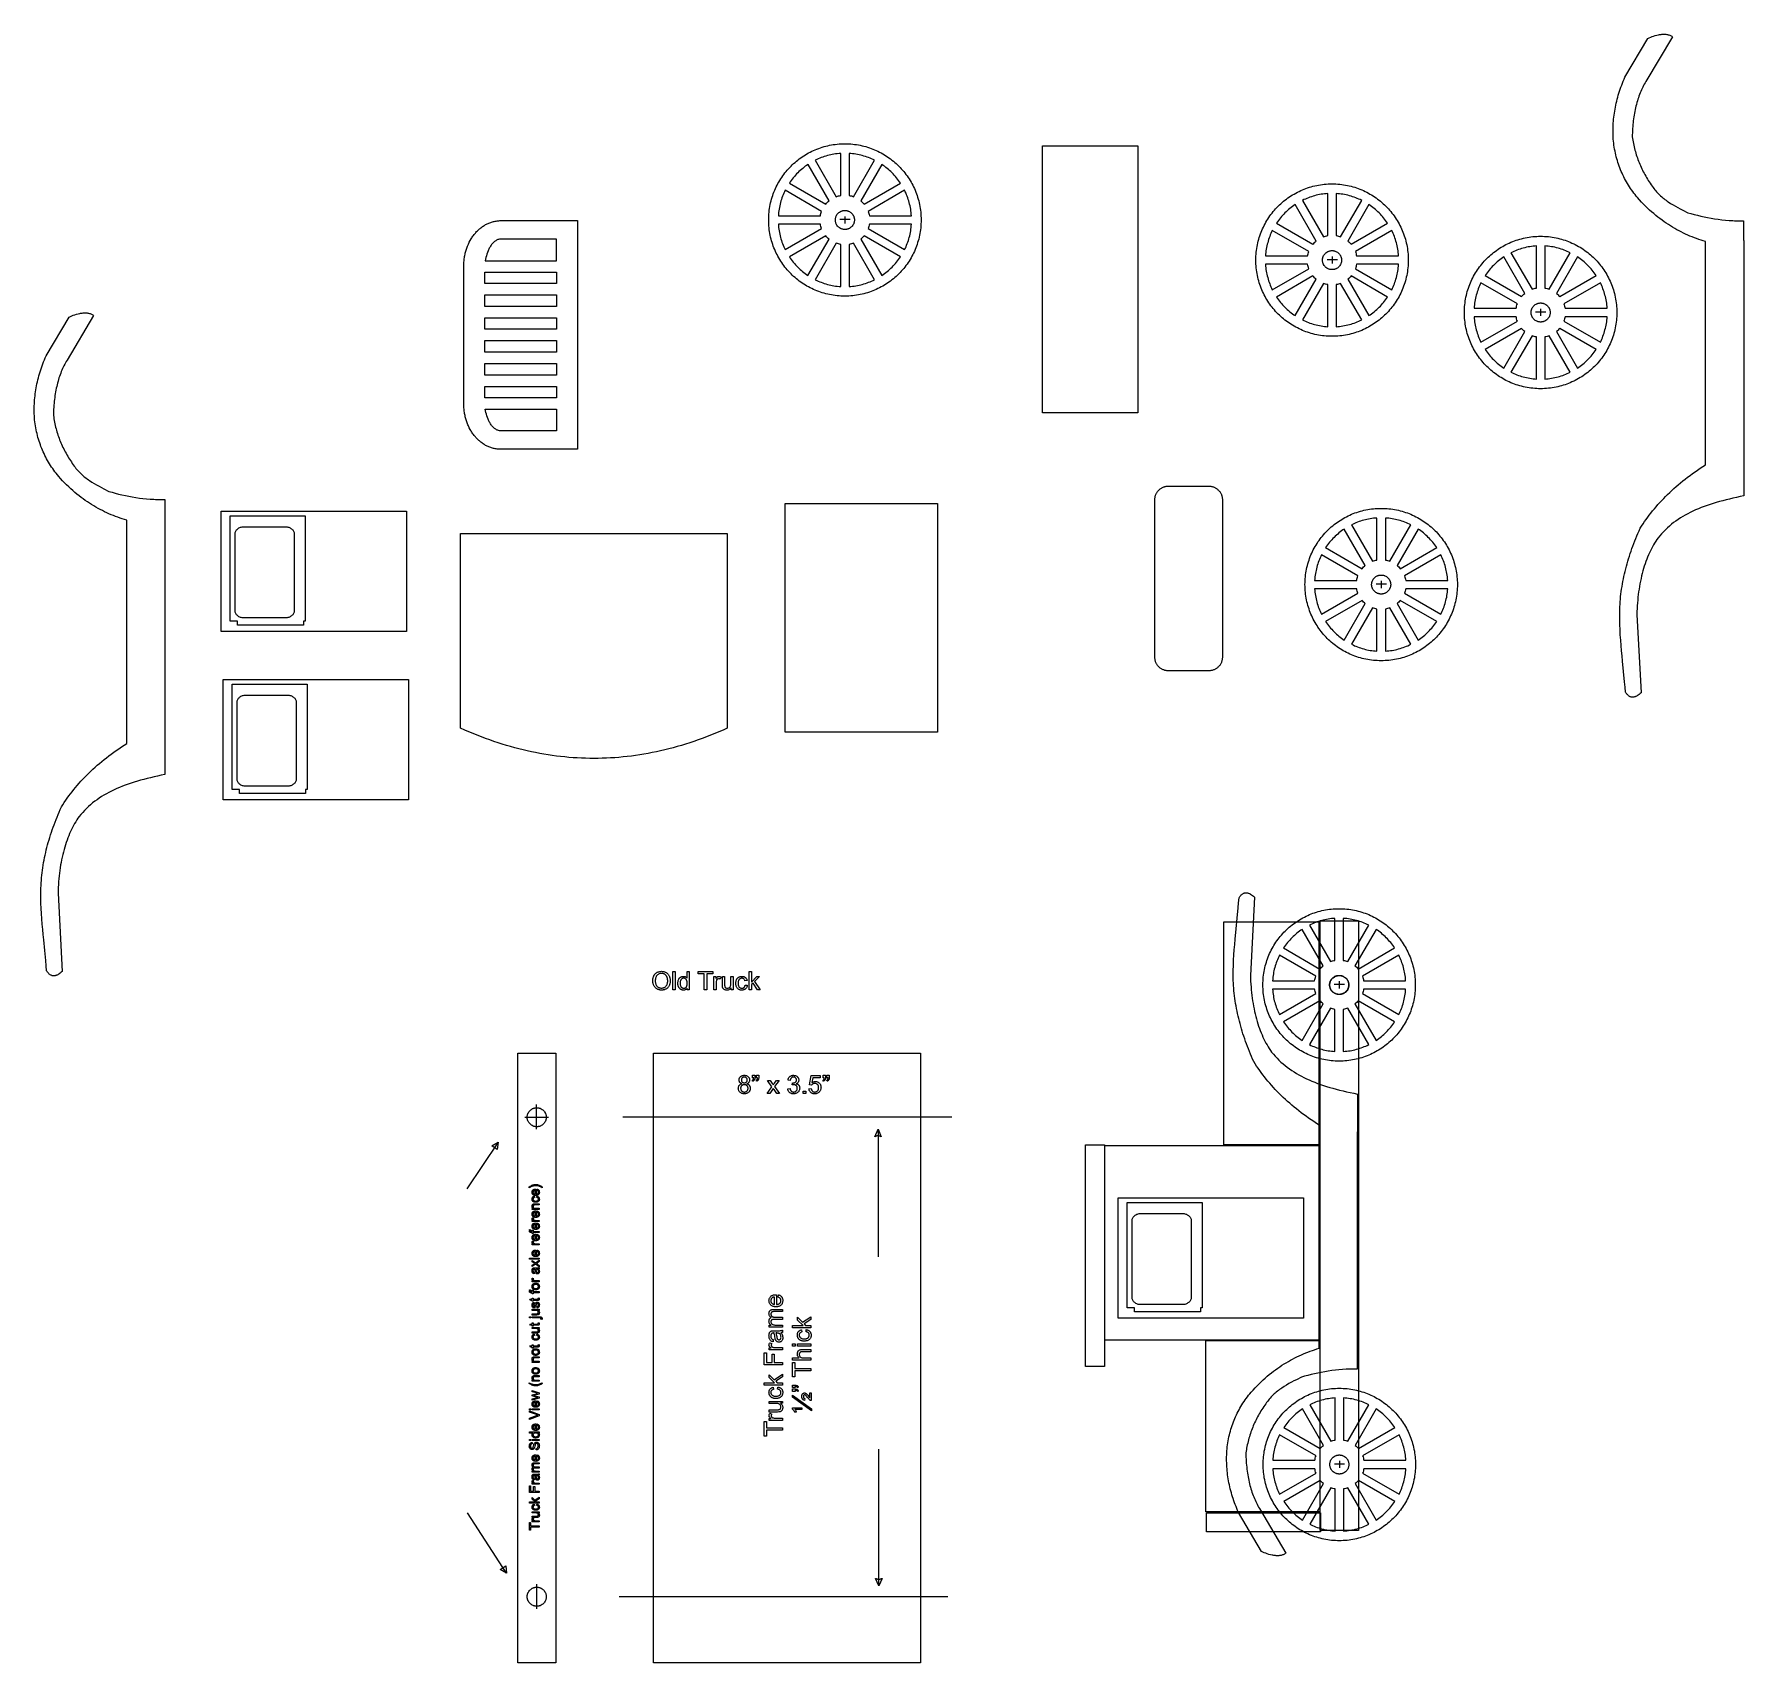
# Model space of a CAD drawing. Extents: x -222 to 349, y 6 to 550.
import ezdxf

# ---------------------------------------------------------------- set-up
doc = ezdxf.new("R2010")
doc.units = 0
doc.layers.add('IMPORT_-_OLDTRUCK', color=18, linetype='CONTINUOUS')

msp = doc.modelspace()

# ---------------------------------------------------------------- linework, layer by layer
at = {"layer": 'IMPORT_-_OLDTRUCK'}
for points in [[(349.11, 481.14), (349.11, 420.98), (349.14, 395.93), (347.9, 395.67), (346.69, 395.42), (345.51, 395.15), (344.35, 394.88), (343.21, 394.6), (342.09, 394.32), (341, 394.02), (339.93, 393.71), (338.88, 393.4), (337.85, 393.07), (336.85, 392.73), (335.87, 392.38), (334.91, 392.01), (333.97, 391.63), (333.05, 391.24), (332.15, 390.83), (331.28, 390.41), (330.42, 389.98), (329.59, 389.52), (328.77, 389.05), (327.98, 388.57), (327.21, 388.06), (326.45, 387.54), (325.71, 386.99), (325, 386.43), (324.3, 385.85), (323.62, 385.25), (322.96, 384.62), (322.32, 383.97), (321.69, 383.3), (321.09, 382.61), (320.5, 381.9), (320.1, 381.34), (319.71, 380.76), (319.33, 380.17), (318.97, 379.55), (318.61, 378.92), (318.27, 378.27), (317.93, 377.6), (317.61, 376.92), (317.3, 376.21), (317, 375.49), (316.71, 374.76), (316.43, 374.01), (316.17, 373.24), (315.91, 372.46), (315.67, 371.67), (315.44, 370.86), (315.22, 370.04), (315.02, 369.2), (314.82, 368.35), (314.64, 367.49), (314.47, 366.62), (314.31, 365.73), (314.16, 364.84), (314.03, 363.93), (313.91, 363.01), (313.8, 362.08), (313.71, 361.15), (313.62, 360.2), (313.56, 359.24), (313.5, 358.28), (313.46, 357.31), (313.42, 356.33), (314.82, 330.22), (314.49, 329.92), (314.16, 329.64), (313.82, 329.39), (313.65, 329.28), (313.48, 329.18), (313.31, 329.09), (313.14, 329.01), (312.98, 328.93), (312.81, 328.87), (312.64, 328.82), (312.47, 328.78), (312.3, 328.75), (312.13, 328.73), (311.97, 328.72), (311.8, 328.73), (311.64, 328.75), (311.48, 328.79), (311.31, 328.84), (311.15, 328.9), (310.99, 328.98), (310.83, 329.08), (310.68, 329.19), (310.52, 329.31), (310.37, 329.46), (310.22, 329.62), (310.07, 329.8), (309.92, 329.99), (309.78, 330.21), (309.64, 330.44), (309.5, 332.12), (309.34, 333.81), (309.01, 337.25), (308.66, 340.74), (308.49, 342.49), (308.32, 344.25), (308.17, 346.01), (308.03, 347.76), (307.91, 349.51), (307.82, 351.25), (307.74, 352.98), (307.72, 353.83), (307.7, 354.69), (307.69, 355.54), (307.69, 356.38), (307.69, 357.22), (307.71, 358.05), (307.75, 358.9), (307.8, 359.75), (307.86, 360.6), (307.94, 361.45), (308.02, 362.3), (308.12, 363.15), (308.23, 363.99), (308.35, 364.84), (308.48, 365.68), (308.63, 366.53), (308.78, 367.37), (308.95, 368.22), (309.13, 369.06), (309.32, 369.9), (309.52, 370.74), (309.73, 371.59), (309.95, 372.43), (310.18, 373.27), (310.43, 374.12), (310.68, 374.96), (310.94, 375.8), (311.22, 376.65), (311.51, 377.49), (311.8, 378.34), (312.11, 379.18), (312.43, 380.03), (312.75, 380.88), (313.09, 381.72), (313.44, 382.57), (313.8, 383.42), (314.16, 384.27), (314.54, 385.12), (315.02, 385.86), (315.5, 386.6), (316.01, 387.33), (316.52, 388.06), (317.05, 388.78), (317.59, 389.5), (318.14, 390.21), (318.7, 390.92), (319.28, 391.62), (319.87, 392.32), (320.48, 393.01), (321.1, 393.7), (321.73, 394.38), (322.38, 395.06), (323.03, 395.73), (323.71, 396.4), (324.39, 397.06), (325.09, 397.72), (325.81, 398.37), (326.53, 399.01), (327.27, 399.65), (328.03, 400.28), (328.8, 400.91), (329.58, 401.53), (330.38, 402.15), (331.19, 402.76), (332.02, 403.36), (332.86, 403.96), (333.71, 404.55), (334.58, 405.13), (335.47, 405.71), (336.37, 406.28), (336.37, 423.75), (336.39, 423.75), (336.39, 463.33), (336.36, 463.33), (336.36, 480.8), (335.62, 481.03), (334.87, 481.28), (334.13, 481.54), (333.38, 481.8), (332.64, 482.08), (331.91, 482.37), (331.17, 482.68), (330.44, 482.99), (329.71, 483.32), (328.98, 483.67), (328.25, 484.03), (327.53, 484.4), (326.81, 484.79), (326.09, 485.19), (325.37, 485.61), (324.66, 486.04), (323.94, 486.49), (323.24, 486.96), (322.53, 487.44), (321.83, 487.95), (321.13, 488.47), (320.43, 489), (319.74, 489.56), (319.05, 490.14), (318.36, 490.73), (317.68, 491.35), (317, 491.98), (316.32, 492.64), (315.65, 493.32), (314.98, 494.01), (314.31, 494.74), (313.65, 495.48), (313.23, 495.98), (312.82, 496.49), (312.42, 497.01), (312.03, 497.53), (311.65, 498.06), (311.29, 498.59), (310.93, 499.13), (310.59, 499.67), (310.26, 500.22), (309.93, 500.77), (309.62, 501.33), (309.32, 501.9), (309.03, 502.47), (308.75, 503.05), (308.49, 503.63), (308.23, 504.21), (307.98, 504.81), (307.75, 505.4), (307.53, 506.01), (307.31, 506.62), (307.11, 507.23), (306.92, 507.85), (306.74, 508.48), (306.57, 509.11), (306.41, 509.74), (306.26, 510.38), (306.13, 511.03), (306, 511.68), (305.89, 512.34), (305.78, 513.01), (305.69, 513.67), (305.61, 514.35), (305.56, 515.02), (305.52, 515.68), (305.49, 516.35), (305.48, 517.01), (305.47, 517.68), (305.48, 518.35), (305.49, 519.01), (305.52, 519.68), (305.56, 520.34), (305.61, 521.01), (305.67, 521.68), (305.74, 522.34), (305.82, 523.01), (305.91, 523.68), (306.02, 524.34), (306.13, 525.01), (306.26, 525.67), (306.4, 526.34), (306.54, 527.01), (306.7, 527.67), (306.87, 528.34), (307.05, 529), (307.24, 529.67), (307.44, 530.34), (307.66, 531), (307.88, 531.67), (308.12, 532.34), (308.36, 533), (308.62, 533.67), (308.89, 534.33), (309.16, 535), (309.45, 535.67), (317.14, 548.6), (317.57, 548.81), (318.04, 549.03), (318.53, 549.23), (319.04, 549.42), (319.57, 549.59), (320.11, 549.74), (320.66, 549.86), (320.94, 549.91), (321.22, 549.96), (321.49, 549.99), (321.77, 550.02), (322.05, 550.04), (322.32, 550.05), (322.6, 550.04), (322.86, 550.03), (323.13, 550.01), (323.39, 549.97), (323.65, 549.93), (323.91, 549.87), (324.15, 549.79), (324.39, 549.71), (324.63, 549.61), (324.86, 549.49), (325.08, 549.36), (325.29, 549.22), (316.44, 534.27), (316.17, 533.82), (315.91, 533.36), (315.66, 532.89), (315.42, 532.41), (315.18, 531.93), (314.95, 531.43), (314.73, 530.93), (314.52, 530.42), (314.32, 529.91), (314.12, 529.38), (313.94, 528.85), (313.76, 528.31), (313.59, 527.76), (313.42, 527.2), (313.27, 526.63), (313.12, 526.06), (312.98, 525.47), (312.86, 524.88), (312.73, 524.28), (312.62, 523.68), (312.52, 523.06), (312.42, 522.44), (312.33, 521.8), (312.25, 521.16), (312.18, 520.52), (312.11, 519.86), (312.06, 519.19), (312.01, 518.52), (311.97, 517.84), (311.94, 517.15), (311.91, 516.45), (311.9, 515.75), (311.98, 515.19), (312.07, 514.64), (312.17, 514.09), (312.27, 513.54), (312.38, 513), (312.51, 512.45), (312.64, 511.91), (312.77, 511.38), (312.92, 510.84), (313.07, 510.31), (313.24, 509.79), (313.41, 509.26), (313.59, 508.74), (313.77, 508.22), (313.97, 507.7), (314.17, 507.18), (314.38, 506.67), (314.6, 506.16), (314.83, 505.66), (315.07, 505.15), (315.31, 504.65), (315.56, 504.15), (315.82, 503.66), (316.09, 503.17), (316.37, 502.68), (316.66, 502.19), (316.95, 501.7), (317.25, 501.22), (317.56, 500.74), (317.88, 500.27), (318.21, 499.79), (318.54, 499.32), (318.82, 498.91), (319.12, 498.52), (319.42, 498.14), (319.72, 497.76), (320.04, 497.4), (320.36, 497.05), (320.69, 496.71), (321.03, 496.38), (321.37, 496.06), (321.72, 495.75), (322.08, 495.45), (322.44, 495.16), (322.81, 494.87), (323.18, 494.59), (323.55, 494.32), (323.93, 494.06), (324.71, 493.55), (325.5, 493.06), (326.3, 492.59), (327.11, 492.14), (327.93, 491.71), (328.76, 491.28), (330.42, 490.45), (331.48, 490.15), (332.56, 489.86), (333.66, 489.58), (334.78, 489.31), (335.91, 489.06), (337.06, 488.83), (338.23, 488.62), (339.4, 488.42), (340.59, 488.25), (341.79, 488.1), (342.99, 487.97), (344.2, 487.88), (345.42, 487.81), (346.03, 487.79), (346.64, 487.77), (347.25, 487.76), (347.86, 487.76), (348.47, 487.77), (349.08, 487.79), (349.09, 481.14)], [(49, 462.59), (48.34, 462.6), (47.69, 462.62), (47.04, 462.66), (46.4, 462.72), (45.76, 462.79), (45.12, 462.88), (44.49, 462.99), (43.87, 463.11), (43.25, 463.24), (42.64, 463.39), (42.03, 463.56), (41.43, 463.73), (40.84, 463.93), (40.25, 464.13), (39.67, 464.36), (39.09, 464.59), (38.53, 464.84), (37.97, 465.1), (37.42, 465.37), (36.87, 465.66), (36.33, 465.96), (35.8, 466.27), (35.28, 466.6), (34.77, 466.94), (34.27, 467.28), (33.78, 467.65), (33.29, 468.02), (32.81, 468.4), (32.35, 468.8), (31.89, 469.2), (31.44, 469.62), (31.01, 470.04), (30.58, 470.48), (30.16, 470.93), (29.76, 471.38), (29.36, 471.85), (28.98, 472.33), (28.61, 472.81), (28.25, 473.31), (27.9, 473.81), (27.56, 474.32), (27.24, 474.84), (26.93, 475.37), (26.63, 475.91), (26.34, 476.45), (26.06, 477), (25.8, 477.56), (25.55, 478.13), (25.32, 478.7), (25.1, 479.29), (24.89, 479.87), (24.7, 480.47), (24.52, 481.07), (24.36, 481.67), (24.21, 482.29), (24.07, 482.91), (23.95, 483.53), (23.85, 484.16), (23.76, 484.79), (23.69, 485.43), (23.63, 486.07), (23.59, 486.72), (23.56, 487.38), (23.55, 488.03), (23.56, 488.69), (23.59, 489.34), (23.63, 489.99), (23.69, 490.63), (23.76, 491.27), (23.85, 491.91), (23.95, 492.53), (24.07, 493.16), (24.21, 493.78), (24.36, 494.39), (24.52, 495), (24.7, 495.6), (24.89, 496.19), (25.1, 496.78), (25.32, 497.36), (25.55, 497.93), (25.8, 498.5), (26.06, 499.06), (26.34, 499.61), (26.63, 500.16), (26.93, 500.69), (27.24, 501.22), (27.56, 501.74), (27.9, 502.26), (28.25, 502.76), (28.61, 503.25), (28.98, 503.74), (29.36, 504.21), (29.76, 504.68), (30.16, 505.14), (30.58, 505.58), (31.01, 506.02), (31.44, 506.45), (31.89, 506.86), (32.35, 507.27), (32.81, 507.66), (33.29, 508.05), (33.78, 508.42), (34.27, 508.78), (34.77, 509.13), (35.28, 509.46), (35.8, 509.79), (36.33, 510.1), (36.87, 510.4), (37.42, 510.69), (37.97, 510.96), (38.53, 511.23), (39.09, 511.47), (39.67, 511.71), (40.25, 511.93), (40.84, 512.14), (41.43, 512.33), (42.03, 512.51), (42.64, 512.67), (43.25, 512.82), (43.87, 512.96), (44.49, 513.08), (45.12, 513.18), (45.76, 513.27), (46.4, 513.34), (47.04, 513.4), (47.69, 513.44), (48.34, 513.47), (49, 513.47), (49.65, 513.47), (50.31, 513.44), (50.95, 513.4), (51.6, 513.34), (52.24, 513.27), (52.87, 513.18), (53.5, 513.08), (54.12, 512.96), (54.74, 512.82), (55.35, 512.67), (55.96, 512.51), (56.56, 512.33), (57.16, 512.14), (57.74, 511.93), (58.32, 511.71), (58.9, 511.47), (59.47, 511.23), (60.03, 510.96), (60.58, 510.69), (61.12, 510.4), (61.66, 510.1), (62.19, 509.79), (62.71, 509.46), (63.22, 509.13), (63.72, 508.78), (64.22, 508.42), (64.7, 508.05), (65.18, 507.66), (65.64, 507.27), (66.1, 506.86), (66.55, 506.45), (66.99, 506.02), (67.41, 505.58), (67.83, 505.14), (68.23, 504.68), (68.63, 504.21), (69.01, 503.74), (69.38, 503.25), (69.74, 502.76), (70.09, 502.26), (70.43, 501.74), (70.75, 501.22), (71.07, 500.69), (71.37, 500.16), (71.65, 499.61), (71.93, 499.06), (72.19, 498.5), (72.44, 497.93), (72.67, 497.36), (72.89, 496.78), (73.1, 496.19), (73.29, 495.6), (73.47, 495), (73.64, 494.39), (73.79, 493.78), (73.92, 493.16), (74.04, 492.53), (74.14, 491.91), (74.23, 491.27), (74.31, 490.63), (74.36, 489.99), (74.4, 489.34), (74.43, 488.69), (74.44, 488.03), (74.43, 487.38), (74.4, 486.72), (74.36, 486.07), (74.31, 485.43), (74.23, 484.79), (74.14, 484.16), (74.04, 483.53), (73.92, 482.91), (73.79, 482.29), (73.64, 481.67), (73.47, 481.07), (73.29, 480.47), (73.1, 479.87), (72.89, 479.29), (72.67, 478.7), (72.44, 478.13), (72.19, 477.56), (71.93, 477), (71.65, 476.45), (71.37, 475.91), (71.07, 475.37), (70.75, 474.84), (70.43, 474.32), (70.09, 473.81), (69.74, 473.31), (69.38, 472.81), (69.01, 472.33), (68.63, 471.85), (68.23, 471.38), (67.83, 470.93), (67.41, 470.48), (66.99, 470.04), (66.55, 469.62), (66.1, 469.2), (65.64, 468.8), (65.18, 468.4), (64.7, 468.02), (64.22, 467.65), (63.72, 467.28), (63.22, 466.94), (62.71, 466.6), (62.19, 466.27), (61.66, 465.96), (61.12, 465.66), (60.58, 465.37), (60.03, 465.1), (59.47, 464.84), (58.9, 464.59), (58.32, 464.36), (57.74, 464.13), (57.16, 463.93), (56.56, 463.73), (55.96, 463.56), (55.35, 463.39), (54.74, 463.24), (54.12, 463.11), (53.5, 462.99), (52.87, 462.88), (52.24, 462.79), (51.6, 462.72), (50.95, 462.66), (50.31, 462.62), (49.65, 462.6)], [(39.1, 507.97), (46.12, 495.81), (46.48, 495.94), (46.85, 496.04), (47.22, 496.13), (47.6, 496.21), (47.6, 510.25), (47.03, 510.21), (46.47, 510.15), (45.91, 510.08), (45.35, 509.99), (44.8, 509.9), (44.26, 509.78), (43.71, 509.66), (43.18, 509.52), (42.65, 509.37), (42.12, 509.21), (41.6, 509.03), (41.09, 508.85), (40.58, 508.65), (40.08, 508.43), (39.59, 508.21)], [(50.4, 510.25), (50.4, 496.21), (50.78, 496.13), (51.15, 496.04), (51.51, 495.94), (51.87, 495.81), (58.89, 507.97), (58.41, 508.21), (57.91, 508.43), (57.41, 508.65), (56.9, 508.85), (56.39, 509.03), (55.87, 509.21), (55.34, 509.37), (54.81, 509.52), (54.28, 509.66), (53.74, 509.79), (53.19, 509.9), (52.64, 510), (52.09, 510.08), (51.53, 510.15), (50.96, 510.21)], [(115.03, 423.69), (115.03, 512.74), (146.83, 512.74), (146.83, 423.69)], [(30.46, 500.35), (42.62, 493.33), (42.87, 493.62), (43.13, 493.9), (43.41, 494.16), (43.7, 494.41), (36.68, 506.57), (36.22, 506.26), (35.77, 505.94), (35.33, 505.6), (34.9, 505.25), (34.47, 504.9), (34.06, 504.53), (33.65, 504.16), (33.26, 503.77), (32.87, 503.38), (32.5, 502.97), (32.13, 502.56), (31.77, 502.13), (31.43, 501.7), (31.09, 501.26), (30.77, 500.81)], [(61.32, 506.57), (54.3, 494.41), (54.58, 494.16), (54.86, 493.9), (55.12, 493.62), (55.38, 493.33), (67.54, 500.35), (67.22, 500.81), (66.9, 501.26), (66.56, 501.7), (66.22, 502.13), (65.86, 502.56), (65.5, 502.97), (65.12, 503.38), (64.74, 503.77), (64.34, 504.16), (63.93, 504.53), (63.52, 504.9), (63.1, 505.26), (62.67, 505.6), (62.22, 505.94), (61.77, 506.26)], [(26.78, 489.43), (40.82, 489.43), (40.89, 489.81), (40.98, 490.18), (41.09, 490.55), (41.22, 490.91), (29.05, 497.93), (28.82, 497.44), (28.59, 496.95), (28.38, 496.45), (28.18, 495.94), (27.99, 495.42), (27.82, 494.91), (27.65, 494.38), (27.5, 493.85), (27.37, 493.31), (27.24, 492.77), (27.13, 492.23), (27.03, 491.68), (26.95, 491.12), (26.88, 490.56), (26.82, 490)], [(68.94, 497.93), (56.78, 490.91), (56.9, 490.55), (57.01, 490.18), (57.1, 489.81), (57.17, 489.43), (71.21, 489.43), (71.17, 490), (71.11, 490.56), (71.04, 491.12), (70.96, 491.68), (70.86, 492.23), (70.75, 492.77), (70.62, 493.31), (70.49, 493.85), (70.34, 494.38), (70.17, 494.9), (70, 495.42), (69.81, 495.94), (69.61, 496.44), (69.4, 496.95), (69.17, 497.44)], [(211.65, 449.19), (210.99, 449.2), (210.34, 449.22), (209.69, 449.26), (209.05, 449.32), (208.41, 449.39), (207.78, 449.48), (207.15, 449.59), (206.52, 449.71), (205.91, 449.84), (205.29, 449.99), (204.69, 450.15), (204.09, 450.33), (203.49, 450.53), (202.9, 450.73), (202.32, 450.95), (201.75, 451.19), (201.18, 451.44), (200.62, 451.7), (200.07, 451.97), (199.52, 452.26), (198.99, 452.56), (198.46, 452.87), (197.94, 453.2), (197.43, 453.54), (196.92, 453.88), (196.43, 454.24), (195.94, 454.62), (195.47, 455), (195, 455.39), (194.54, 455.8), (194.1, 456.22), (193.66, 456.64), (193.23, 457.08), (192.82, 457.53), (192.41, 457.98), (192.02, 458.45), (191.64, 458.92), (191.26, 459.41), (190.9, 459.9), (190.55, 460.41), (190.22, 460.92), (189.89, 461.44), (189.58, 461.97), (189.28, 462.51), (188.99, 463.05), (188.72, 463.6), (188.46, 464.16), (188.21, 464.73), (187.97, 465.3), (187.75, 465.88), (187.55, 466.47), (187.35, 467.07), (187.17, 467.67), (187.01, 468.27), (186.86, 468.89), (186.73, 469.5), (186.61, 470.13), (186.5, 470.76), (186.41, 471.39), (186.34, 472.03), (186.28, 472.67), (186.24, 473.32), (186.22, 473.97), (186.21, 474.63), (186.22, 475.29), (186.24, 475.94), (186.28, 476.59), (186.34, 477.23), (186.41, 477.87), (186.5, 478.51), (186.61, 479.13), (186.73, 479.76), (186.86, 480.38), (187.01, 480.99), (187.17, 481.6), (187.35, 482.2), (187.55, 482.79), (187.75, 483.38), (187.97, 483.96), (188.21, 484.53), (188.46, 485.1), (188.72, 485.66), (188.99, 486.21), (189.28, 486.76), (189.58, 487.29), (189.89, 487.82), (190.22, 488.34), (190.55, 488.86), (190.9, 489.36), (191.26, 489.85), (191.64, 490.34), (192.02, 490.81), (192.41, 491.28), (192.82, 491.74), (193.23, 492.18), (193.66, 492.62), (194.1, 493.05), (194.54, 493.46), (195, 493.87), (195.47, 494.26), (195.94, 494.65), (196.43, 495.02), (196.92, 495.38), (197.43, 495.73), (197.94, 496.06), (198.46, 496.39), (198.99, 496.7), (199.52, 497), (200.07, 497.29), (200.62, 497.56), (201.18, 497.83), (201.75, 498.07), (202.32, 498.31), (202.9, 498.53), (203.49, 498.74), (204.09, 498.93), (204.69, 499.11), (205.29, 499.27), (205.91, 499.42), (206.52, 499.56), (207.15, 499.68), (207.78, 499.78), (208.41, 499.87), (209.05, 499.94), (209.69, 500), (210.34, 500.04), (210.99, 500.06), (211.65, 500.07), (212.31, 500.06), (212.96, 500.04), (213.61, 500), (214.25, 499.94), (214.89, 499.87), (215.52, 499.78), (216.15, 499.68), (216.78, 499.56), (217.4, 499.42), (218.01, 499.27), (218.61, 499.11), (219.22, 498.93), (219.81, 498.74), (220.4, 498.53), (220.98, 498.31), (221.55, 498.07), (222.12, 497.83), (222.68, 497.56), (223.23, 497.29), (223.78, 497), (224.31, 496.7), (224.84, 496.39), (225.36, 496.06), (225.87, 495.73), (226.38, 495.38), (226.87, 495.02), (227.36, 494.65), (227.83, 494.26), (228.3, 493.87), (228.76, 493.46), (229.2, 493.05), (229.64, 492.62), (230.07, 492.18), (230.48, 491.74), (230.89, 491.28), (231.28, 490.81), (231.67, 490.34), (232.04, 489.85), (232.4, 489.36), (232.75, 488.86), (233.08, 488.34), (233.41, 487.82), (233.72, 487.29), (234.02, 486.76), (234.31, 486.21), (234.58, 485.66), (234.84, 485.1), (235.09, 484.53), (235.33, 483.96), (235.55, 483.38), (235.76, 482.79), (235.95, 482.2), (236.13, 481.6), (236.29, 480.99), (236.44, 480.38), (236.58, 479.76), (236.69, 479.13), (236.8, 478.51), (236.89, 477.87), (236.96, 477.23), (237.02, 476.59), (237.06, 475.94), (237.08, 475.29), (237.09, 474.63), (237.08, 473.97), (237.06, 473.32), (237.02, 472.67), (236.96, 472.03), (236.89, 471.39), (236.8, 470.76), (236.69, 470.13), (236.58, 469.5), (236.44, 468.89), (236.29, 468.27), (236.13, 467.67), (235.95, 467.07), (235.76, 466.47), (235.55, 465.88), (235.33, 465.3), (235.09, 464.73), (234.84, 464.16), (234.58, 463.6), (234.31, 463.05), (234.02, 462.51), (233.72, 461.97), (233.41, 461.44), (233.08, 460.92), (232.75, 460.41), (232.4, 459.9), (232.04, 459.41), (231.67, 458.92), (231.28, 458.45), (230.89, 457.98), (230.48, 457.53), (230.07, 457.08), (229.64, 456.64), (229.2, 456.22), (228.76, 455.8), (228.3, 455.39), (227.83, 455), (227.36, 454.62), (226.87, 454.24), (226.38, 453.88), (225.87, 453.54), (225.36, 453.2), (224.84, 452.87), (224.31, 452.56), (223.78, 452.26), (223.23, 451.97), (222.68, 451.7), (222.12, 451.44), (221.55, 451.19), (220.98, 450.95), (220.4, 450.73), (219.81, 450.53), (219.22, 450.33), (218.61, 450.15), (218.01, 449.99), (217.4, 449.84), (216.78, 449.71), (216.15, 449.59), (215.52, 449.48), (214.89, 449.39), (214.25, 449.32), (213.61, 449.26), (212.96, 449.22), (212.31, 449.2)], [(201.75, 494.57), (208.78, 482.41), (209.13, 482.53), (209.5, 482.64), (209.87, 482.73), (210.25, 482.81), (210.25, 496.85), (209.68, 496.81), (209.12, 496.75), (208.56, 496.68), (208.01, 496.59), (207.46, 496.5), (206.91, 496.38), (206.37, 496.26), (205.83, 496.12), (205.3, 495.97), (204.78, 495.81), (204.26, 495.63), (203.75, 495.44), (203.24, 495.24), (202.74, 495.03), (202.24, 494.81)], [(213.05, 496.85), (213.05, 482.81), (213.43, 482.73), (213.8, 482.64), (214.17, 482.54), (214.53, 482.41), (221.55, 494.57), (221.06, 494.81), (220.57, 495.03), (220.06, 495.25), (219.56, 495.45), (219.04, 495.63), (218.52, 495.81), (218, 495.97), (217.47, 496.12), (216.93, 496.26), (216.39, 496.39), (215.85, 496.5), (215.3, 496.6), (214.74, 496.68), (214.18, 496.75), (213.62, 496.81)], [(49, 484.85), (48.83, 484.86), (48.67, 484.87), (48.51, 484.89), (48.36, 484.92), (48.2, 484.95), (48.05, 484.99), (47.9, 485.04), (47.76, 485.1), (47.48, 485.24), (47.22, 485.39), (46.97, 485.58), (46.75, 485.78), (46.54, 486.01), (46.36, 486.25), (46.2, 486.52), (46.13, 486.65), (46.07, 486.79), (46.01, 486.94), (45.96, 487.09), (45.92, 487.24), (45.88, 487.39), (45.85, 487.55), (45.83, 487.71), (45.82, 487.87), (45.82, 488.03), (45.82, 488.2), (45.83, 488.36), (45.85, 488.52), (45.88, 488.67), (45.92, 488.83), (45.96, 488.98), (46.01, 489.13), (46.07, 489.27), (46.2, 489.55), (46.36, 489.81), (46.54, 490.05), (46.75, 490.28), (46.97, 490.49), (47.22, 490.67), (47.48, 490.83), (47.62, 490.9), (47.76, 490.96), (47.9, 491.02), (48.05, 491.07), (48.2, 491.11), (48.36, 491.15), (48.51, 491.18), (48.67, 491.2), (48.83, 491.21), (49, 491.21), (49.16, 491.21), (49.32, 491.2), (49.48, 491.18), (49.64, 491.15), (49.79, 491.11), (49.94, 491.07), (50.09, 491.02), (50.23, 490.96), (50.51, 490.83), (50.77, 490.67), (51.02, 490.49), (51.24, 490.28), (51.45, 490.05), (51.63, 489.81), (51.79, 489.55), (51.86, 489.41), (51.93, 489.27), (51.98, 489.13), (52.03, 488.98), (52.08, 488.83), (52.11, 488.67), (52.14, 488.52), (52.16, 488.36), (52.17, 488.2), (52.18, 488.03), (52.17, 487.87), (52.16, 487.71), (52.14, 487.55), (52.11, 487.39), (52.08, 487.24), (52.03, 487.09), (51.98, 486.94), (51.93, 486.79), (51.79, 486.52), (51.63, 486.25), (51.45, 486.01), (51.24, 485.78), (51.02, 485.58), (50.77, 485.39), (50.51, 485.24), (50.37, 485.17), (50.23, 485.1), (50.09, 485.04), (49.94, 484.99), (49.79, 484.95), (49.64, 484.92), (49.48, 484.89), (49.32, 484.87), (49.16, 484.86)], [(193.11, 486.95), (205.27, 479.93), (205.52, 480.22), (205.79, 480.5), (206.06, 480.76), (206.35, 481.01), (199.33, 493.17), (198.87, 492.86), (198.42, 492.53), (197.98, 492.2), (197.55, 491.85), (197.13, 491.5), (196.71, 491.13), (196.31, 490.76), (195.91, 490.37), (195.53, 489.97), (195.15, 489.57), (194.78, 489.16), (194.43, 488.73), (194.08, 488.3), (193.75, 487.86), (193.42, 487.41)], [(223.97, 493.17), (216.95, 481.01), (217.24, 480.76), (217.51, 480.5), (217.78, 480.22), (218.03, 479.93), (230.19, 486.95), (229.88, 487.41), (229.55, 487.86), (229.22, 488.3), (228.87, 488.73), (228.52, 489.16), (228.15, 489.57), (227.78, 489.97), (227.39, 490.37), (226.99, 490.76), (226.59, 491.13), (226.17, 491.5), (225.75, 491.85), (225.32, 492.2), (224.88, 492.53), (224.43, 492.86)], [(-78.22, 426.44), (-78.22, 441.79), (-78.22, 445.3), (-78.22, 453.67), (-78.22, 464.71), (-78.22, 472.84), (-78.22, 473.23), (-78.21, 473.61), (-78.19, 473.99), (-78.16, 474.37), (-78.13, 474.74), (-78.08, 475.11), (-78.03, 475.48), (-77.97, 475.85), (-77.91, 476.21), (-77.84, 476.57), (-77.76, 476.93), (-77.67, 477.28), (-77.57, 477.63), (-77.47, 477.97), (-77.37, 478.31), (-77.25, 478.65), (-77.01, 479.31), (-76.73, 479.96), (-76.44, 480.58), (-76.11, 481.19), (-75.77, 481.78), (-75.59, 482.06), (-75.4, 482.34), (-75.21, 482.62), (-75.02, 482.89), (-74.81, 483.15), (-74.61, 483.41), (-74.39, 483.66), (-74.18, 483.9), (-73.96, 484.14), (-73.73, 484.37), (-73.5, 484.6), (-73.26, 484.82), (-73.03, 485.03), (-72.78, 485.24), (-72.53, 485.44), (-72.28, 485.63), (-72.03, 485.81), (-71.77, 485.99), (-71.5, 486.16), (-71.23, 486.32), (-70.96, 486.48), (-70.69, 486.62), (-70.41, 486.76), (-70.13, 486.89), (-69.85, 487.01), (-69.56, 487.13), (-69.27, 487.23), (-68.98, 487.33), (-68.68, 487.42), (-68.38, 487.5), (-68.08, 487.57), (-67.78, 487.63), (-67.47, 487.68), (-67.16, 487.72), (-66.85, 487.76), (-66.54, 487.78), (-66.22, 487.8), (-65.91, 487.8), (-40.32, 487.8), (-40.32, 411.48), (-65.91, 411.48), (-66.22, 411.48), (-66.54, 411.5), (-66.85, 411.52), (-67.16, 411.55), (-67.47, 411.6), (-67.78, 411.65), (-68.08, 411.71), (-68.38, 411.78), (-68.68, 411.86), (-68.98, 411.95), (-69.27, 412.05), (-69.56, 412.15), (-69.85, 412.27), (-70.13, 412.39), (-70.41, 412.52), (-70.69, 412.66), (-70.96, 412.8), (-71.23, 412.96), (-71.5, 413.12), (-71.77, 413.29), (-72.03, 413.47), (-72.28, 413.65), (-72.53, 413.84), (-72.78, 414.04), (-73.03, 414.25), (-73.26, 414.46), (-73.5, 414.68), (-73.73, 414.9), (-73.96, 415.14), (-74.18, 415.37), (-74.39, 415.62), (-74.61, 415.87), (-74.81, 416.13), (-75.02, 416.39), (-75.21, 416.66), (-75.4, 416.93), (-75.59, 417.21), (-75.77, 417.5), (-75.94, 417.79), (-76.11, 418.09), (-76.44, 418.69), (-76.73, 419.32), (-76.87, 419.64), (-77.01, 419.97), (-77.13, 420.29), (-77.25, 420.63), (-77.37, 420.96), (-77.47, 421.31), (-77.57, 421.65), (-77.67, 422), (-77.76, 422.35), (-77.84, 422.71), (-77.91, 423.07), (-77.97, 423.43), (-78.03, 423.8), (-78.08, 424.17), (-78.13, 424.54), (-78.16, 424.91), (-78.19, 425.29), (-78.21, 425.67), (-78.22, 426.05)], [(29.05, 478.14), (41.22, 485.16), (41.09, 485.51), (40.99, 485.88), (40.89, 486.25), (40.82, 486.63), (26.78, 486.63), (26.82, 486.06), (26.88, 485.5), (26.95, 484.94), (27.03, 484.39), (27.13, 483.84), (27.24, 483.29), (27.37, 482.75), (27.51, 482.21), (27.66, 481.68), (27.82, 481.16), (27.99, 480.64), (28.18, 480.13), (28.38, 479.62), (28.59, 479.12), (28.82, 478.62)], [(71.21, 486.63), (57.17, 486.63), (57.1, 486.25), (57.01, 485.88), (56.9, 485.51), (56.78, 485.16), (68.94, 478.13), (69.18, 478.62), (69.4, 479.12), (69.61, 479.62), (69.81, 480.13), (70, 480.64), (70.18, 481.16), (70.34, 481.68), (70.49, 482.21), (70.63, 482.75), (70.75, 483.29), (70.86, 483.84), (70.96, 484.39), (71.04, 484.94), (71.11, 485.5), (71.17, 486.06)], [(-71.07, 474.42), (-47.34, 474.42), (-47.34, 481.67), (-65.91, 481.67), (-66.13, 481.65), (-66.35, 481.62), (-66.61, 481.55), (-66.87, 481.47), (-67.11, 481.37), (-67.35, 481.26), (-67.58, 481.12), (-67.8, 480.97), (-68.01, 480.81), (-68.22, 480.64), (-68.42, 480.45), (-68.61, 480.25), (-68.8, 480.04), (-68.97, 479.81), (-69.14, 479.58), (-69.3, 479.34), (-69.46, 479.09), (-69.61, 478.84), (-69.75, 478.58), (-69.88, 478.31), (-70.01, 478.04), (-70.13, 477.76), (-70.35, 477.2), (-70.55, 476.63), (-70.72, 476.06), (-70.86, 475.5), (-70.98, 474.95)], [(36.67, 469.49), (43.7, 481.65), (43.41, 481.9), (43.13, 482.17), (42.87, 482.44), (42.62, 482.73), (30.46, 475.71), (30.77, 475.25), (31.09, 474.8), (31.43, 474.36), (31.77, 473.93), (32.13, 473.51), (32.49, 473.09), (32.87, 472.69), (33.26, 472.29), (33.65, 471.91), (34.06, 471.53), (34.47, 471.16), (34.89, 470.81), (35.33, 470.46), (35.77, 470.13), (36.22, 469.8)], [(46.12, 480.25), (39.1, 468.09), (39.59, 467.85), (40.08, 467.63), (40.58, 467.42), (41.09, 467.22), (41.6, 467.03), (42.12, 466.85), (42.65, 466.69), (43.18, 466.54), (43.71, 466.4), (44.25, 466.28), (44.8, 466.17), (45.35, 466.07), (45.91, 465.98), (46.47, 465.91), (47.03, 465.86), (47.6, 465.82), (47.6, 479.86), (47.22, 479.93), (46.84, 480.02), (46.48, 480.13)], [(58.89, 468.09), (51.87, 480.25), (51.51, 480.13), (51.15, 480.02), (50.77, 479.93), (50.4, 479.86), (50.4, 465.82), (50.96, 465.86), (51.53, 465.91), (52.09, 465.98), (52.64, 466.07), (53.19, 466.17), (53.74, 466.28), (54.28, 466.4), (54.81, 466.54), (55.34, 466.69), (55.87, 466.85), (56.39, 467.03), (56.9, 467.22), (57.41, 467.42), (57.91, 467.63), (58.4, 467.85)], [(67.54, 475.71), (55.38, 482.73), (55.12, 482.44), (54.86, 482.17), (54.58, 481.9), (54.3, 481.65), (61.32, 469.49), (61.77, 469.8), (62.22, 470.13), (62.67, 470.46), (63.1, 470.81), (63.52, 471.16), (63.94, 471.53), (64.34, 471.91), (64.74, 472.29), (65.12, 472.69), (65.5, 473.09), (65.86, 473.51), (66.22, 473.93), (66.57, 474.36), (66.9, 474.8), (67.22, 475.25)], [(189.43, 476.03), (203.47, 476.03), (203.55, 476.41), (203.64, 476.78), (203.75, 477.15), (203.87, 477.51), (191.71, 484.53), (191.47, 484.04), (191.25, 483.55), (191.04, 483.04), (190.84, 482.54), (190.65, 482.02), (190.47, 481.5), (190.31, 480.98), (190.16, 480.45), (190.02, 479.91), (189.9, 479.37), (189.78, 478.83), (189.69, 478.28), (189.6, 477.72), (189.53, 477.16), (189.48, 476.6)], [(231.59, 484.53), (219.43, 477.51), (219.55, 477.15), (219.66, 476.78), (219.75, 476.41), (219.83, 476.03), (233.87, 476.03), (233.82, 476.6), (233.77, 477.16), (233.7, 477.72), (233.61, 478.28), (233.51, 478.83), (233.4, 479.37), (233.28, 479.91), (233.14, 480.45), (232.99, 480.98), (232.83, 481.5), (232.65, 482.02), (232.46, 482.54), (232.26, 483.04), (232.05, 483.54), (231.83, 484.04)], [(281.3, 431.7), (280.64, 431.71), (279.99, 431.74), (279.34, 431.78), (278.7, 431.84), (278.06, 431.91), (277.43, 432), (276.8, 432.1), (276.17, 432.22), (275.55, 432.36), (274.94, 432.51), (274.34, 432.67), (273.73, 432.85), (273.14, 433.04), (272.55, 433.25), (271.97, 433.47), (271.4, 433.7), (270.83, 433.95), (270.27, 434.21), (269.72, 434.49), (269.17, 434.78), (268.64, 435.08), (268.11, 435.39), (267.59, 435.71), (267.08, 436.05), (266.57, 436.4), (266.08, 436.76), (265.59, 437.13), (265.12, 437.51), (264.65, 437.91), (264.19, 438.31), (263.75, 438.73), (263.31, 439.16), (262.88, 439.59), (262.47, 440.04), (262.06, 440.5), (261.67, 440.96), (261.28, 441.44), (260.91, 441.92), (260.55, 442.42), (260.2, 442.92), (259.87, 443.43), (259.54, 443.95), (259.23, 444.48), (258.93, 445.02), (258.64, 445.56), (258.37, 446.12), (258.11, 446.68), (257.86, 447.24), (257.62, 447.82), (257.4, 448.4), (257.19, 448.99), (257, 449.58), (256.82, 450.18), (256.66, 450.79), (256.51, 451.4), (256.37, 452.02), (256.26, 452.64), (256.15, 453.27), (256.06, 453.91), (255.99, 454.55), (255.93, 455.19), (255.89, 455.84), (255.87, 456.49), (255.86, 457.15), (255.87, 457.8), (255.89, 458.46), (255.93, 459.1), (255.99, 459.75), (256.06, 460.39), (256.15, 461.02), (256.26, 461.65), (256.37, 462.27), (256.51, 462.89), (256.66, 463.5), (256.82, 464.11), (257, 464.71), (257.19, 465.3), (257.4, 465.89), (257.62, 466.47), (257.86, 467.05), (258.11, 467.62), (258.37, 468.17), (258.64, 468.73), (258.93, 469.27), (259.23, 469.81), (259.54, 470.34), (259.87, 470.86), (260.2, 471.37), (260.55, 471.87), (260.91, 472.37), (261.28, 472.85), (261.67, 473.33), (262.06, 473.79), (262.47, 474.25), (262.88, 474.7), (263.31, 475.14), (263.75, 475.56), (264.19, 475.98), (264.65, 476.38), (265.12, 476.78), (265.59, 477.16), (266.08, 477.53), (266.57, 477.89), (267.08, 478.24), (267.59, 478.58), (268.11, 478.9), (268.64, 479.22), (269.17, 479.52), (269.72, 479.8), (270.27, 480.08), (270.83, 480.34), (271.4, 480.59), (271.97, 480.82), (272.55, 481.04), (273.14, 481.25), (273.73, 481.44), (274.34, 481.62), (274.94, 481.79), (275.55, 481.94), (276.17, 482.07), (276.8, 482.19), (277.43, 482.29), (278.06, 482.38), (278.7, 482.46), (279.34, 482.51), (279.99, 482.55), (280.64, 482.58), (281.3, 482.59), (281.96, 482.58), (282.61, 482.55), (283.26, 482.51), (283.9, 482.46), (284.54, 482.38), (285.17, 482.29), (285.8, 482.19), (286.43, 482.07), (287.04, 481.94), (287.66, 481.79), (288.26, 481.62), (288.86, 481.44), (289.46, 481.25), (290.05, 481.04), (290.63, 480.82), (291.2, 480.59), (291.77, 480.34), (292.33, 480.08), (292.88, 479.8), (293.43, 479.52), (293.96, 479.22), (294.49, 478.9), (295.01, 478.58), (295.52, 478.24), (296.03, 477.89), (296.52, 477.53), (297.01, 477.16), (297.48, 476.78), (297.95, 476.38), (298.4, 475.98), (298.85, 475.56), (299.29, 475.14), (299.72, 474.7), (300.13, 474.25), (300.54, 473.79), (300.93, 473.33), (301.31, 472.85), (301.69, 472.37), (302.05, 471.87), (302.4, 471.37), (302.73, 470.86), (303.06, 470.34), (303.37, 469.81), (303.67, 469.27), (303.96, 468.73), (304.23, 468.17), (304.49, 467.62), (304.74, 467.05), (304.98, 466.47), (305.2, 465.89), (305.4, 465.3), (305.6, 464.71), (305.78, 464.11), (305.94, 463.5), (306.09, 462.89), (306.22, 462.27), (306.34, 461.65), (306.45, 461.02), (306.54, 460.39), (306.61, 459.75), (306.67, 459.1), (306.71, 458.46), (306.73, 457.8), (306.74, 457.15), (306.73, 456.49), (306.71, 455.84), (306.67, 455.19), (306.61, 454.55), (306.54, 453.91), (306.45, 453.27), (306.34, 452.64), (306.22, 452.02), (306.09, 451.4), (305.94, 450.79), (305.78, 450.18), (305.6, 449.58), (305.4, 448.99), (305.2, 448.4), (304.98, 447.82), (304.74, 447.24), (304.49, 446.68), (304.23, 446.12), (303.96, 445.56), (303.67, 445.02), (303.37, 444.48), (303.06, 443.95), (302.73, 443.43), (302.4, 442.92), (302.05, 442.42), (301.69, 441.92), (301.31, 441.44), (300.93, 440.96), (300.54, 440.5), (300.13, 440.04), (299.72, 439.59), (299.29, 439.16), (298.85, 438.73), (298.4, 438.31), (297.95, 437.91), (297.48, 437.51), (297.01, 437.13), (296.52, 436.76), (296.03, 436.4), (295.52, 436.05), (295.01, 435.71), (294.49, 435.39), (293.96, 435.08), (293.43, 434.78), (292.88, 434.49), (292.33, 434.21), (291.77, 433.95), (291.2, 433.7), (290.63, 433.47), (290.05, 433.25), (289.46, 433.04), (288.86, 432.85), (288.26, 432.67), (287.66, 432.51), (287.04, 432.36), (286.43, 432.22), (285.8, 432.1), (285.17, 432), (284.54, 431.91), (283.9, 431.84), (283.26, 431.78), (282.61, 431.74), (281.96, 431.71)], [(211.65, 471.45), (211.49, 471.46), (211.33, 471.47), (211.17, 471.49), (211.01, 471.52), (210.86, 471.55), (210.7, 471.59), (210.56, 471.64), (210.41, 471.7), (210.13, 471.84), (209.87, 471.99), (209.63, 472.18), (209.4, 472.38), (209.2, 472.61), (209.01, 472.85), (208.85, 473.12), (208.78, 473.25), (208.72, 473.39), (208.66, 473.54), (208.61, 473.69), (208.57, 473.84), (208.53, 473.99), (208.51, 474.15), (208.49, 474.31), (208.47, 474.47), (208.47, 474.63), (208.47, 474.8), (208.49, 474.96), (208.51, 475.12), (208.53, 475.27), (208.57, 475.43), (208.61, 475.58), (208.66, 475.72), (208.72, 475.87), (208.85, 476.15), (209.01, 476.41), (209.2, 476.65), (209.4, 476.88), (209.63, 477.09), (209.87, 477.27), (210.13, 477.43), (210.27, 477.5), (210.41, 477.56), (210.56, 477.62), (210.7, 477.67), (210.86, 477.71), (211.01, 477.75), (211.17, 477.77), (211.33, 477.79), (211.49, 477.81), (211.65, 477.81), (211.81, 477.81), (211.98, 477.79), (212.13, 477.77), (212.29, 477.75), (212.45, 477.71), (212.6, 477.67), (212.74, 477.62), (212.89, 477.56), (213.17, 477.43), (213.43, 477.27), (213.67, 477.09), (213.9, 476.88), (214.1, 476.65), (214.29, 476.41), (214.45, 476.15), (214.52, 476.01), (214.58, 475.87), (214.64, 475.72), (214.69, 475.58), (214.73, 475.43), (214.77, 475.27), (214.79, 475.12), (214.81, 474.96), (214.83, 474.8), (214.83, 474.63), (214.83, 474.47), (214.81, 474.31), (214.79, 474.15), (214.77, 473.99), (214.73, 473.84), (214.69, 473.69), (214.64, 473.54), (214.58, 473.39), (214.45, 473.12), (214.29, 472.85), (214.1, 472.61), (213.9, 472.38), (213.67, 472.18), (213.43, 471.99), (213.17, 471.84), (213.03, 471.76), (212.89, 471.7), (212.74, 471.64), (212.6, 471.59), (212.45, 471.55), (212.29, 471.52), (212.13, 471.49), (211.98, 471.47), (211.81, 471.46)], [(262.76, 469.47), (274.92, 462.45), (275.17, 462.73), (275.44, 463.01), (275.71, 463.27), (276, 463.52), (268.98, 475.69), (268.52, 475.37), (268.07, 475.05), (267.63, 474.71), (267.2, 474.37), (266.78, 474.01), (266.36, 473.65), (265.96, 473.27), (265.56, 472.88), (265.17, 472.49), (264.8, 472.08), (264.43, 471.67), (264.08, 471.25), (263.73, 470.81), (263.4, 470.37), (263.07, 469.92)], [(271.4, 477.09), (278.42, 464.93), (278.78, 465.05), (279.15, 465.16), (279.52, 465.25), (279.9, 465.32), (279.9, 479.36), (279.33, 479.32), (278.77, 479.26), (278.21, 479.19), (277.65, 479.11), (277.1, 479.01), (276.56, 478.9), (276.02, 478.77), (275.48, 478.64), (274.95, 478.49), (274.43, 478.32), (273.91, 478.15), (273.39, 477.96), (272.89, 477.76), (272.39, 477.55), (271.89, 477.32)], [(282.7, 479.36), (282.7, 465.32), (283.08, 465.25), (283.45, 465.16), (283.82, 465.05), (284.18, 464.93), (291.2, 477.09), (290.71, 477.32), (290.21, 477.55), (289.71, 477.76), (289.21, 477.96), (288.69, 478.15), (288.17, 478.32), (287.65, 478.49), (287.12, 478.64), (286.58, 478.78), (286.04, 478.9), (285.5, 479.01), (284.95, 479.11), (284.39, 479.19), (283.83, 479.26), (283.27, 479.32)], [(293.62, 475.69), (286.6, 463.52), (286.89, 463.27), (287.16, 463.01), (287.43, 462.73), (287.68, 462.45), (299.84, 469.47), (299.53, 469.92), (299.2, 470.37), (298.87, 470.81), (298.52, 471.25), (298.17, 471.67), (297.8, 472.08), (297.42, 472.49), (297.04, 472.88), (296.64, 473.27), (296.24, 473.65), (295.82, 474.01), (295.4, 474.37), (294.97, 474.71), (294.53, 475.05), (294.08, 475.37)], [(-47.34, 466.79), (-71.2, 466.79), (-71.2, 470.65), (-47.34, 470.65)], [(191.71, 464.73), (203.87, 471.76), (203.75, 472.11), (203.64, 472.48), (203.55, 472.85), (203.47, 473.23), (189.43, 473.23), (189.48, 472.66), (189.53, 472.1), (189.6, 471.54), (189.69, 470.99), (189.79, 470.44), (189.9, 469.89), (190.02, 469.35), (190.16, 468.81), (190.31, 468.28), (190.47, 467.76), (190.65, 467.24), (190.84, 466.73), (191.04, 466.22), (191.25, 465.72), (191.47, 465.22)], [(199.33, 456.09), (206.35, 468.25), (206.06, 468.5), (205.79, 468.77), (205.52, 469.04), (205.27, 469.33), (193.11, 462.31), (193.42, 461.85), (193.75, 461.4), (194.08, 460.96), (194.43, 460.53), (194.78, 460.11), (195.15, 459.69), (195.53, 459.29), (195.91, 458.89), (196.31, 458.51), (196.71, 458.13), (197.13, 457.76), (197.55, 457.41), (197.98, 457.06), (198.42, 456.73), (198.87, 456.4)], [(230.19, 462.31), (218.03, 469.33), (217.78, 469.04), (217.51, 468.77), (217.24, 468.5), (216.95, 468.25), (223.97, 456.09), (224.43, 456.4), (224.88, 456.73), (225.32, 457.06), (225.75, 457.41), (226.18, 457.76), (226.59, 458.13), (226.99, 458.51), (227.39, 458.89), (227.78, 459.29), (228.15, 459.69), (228.52, 460.11), (228.87, 460.53), (229.22, 460.96), (229.55, 461.4), (229.88, 461.85)], [(233.87, 473.23), (219.83, 473.23), (219.75, 472.85), (219.66, 472.48), (219.55, 472.11), (219.43, 471.76), (231.59, 464.73), (231.83, 465.22), (232.05, 465.72), (232.27, 466.22), (232.47, 466.73), (232.65, 467.24), (232.83, 467.76), (232.99, 468.28), (233.14, 468.81), (233.28, 469.35), (233.41, 469.89), (233.52, 470.44), (233.61, 470.99), (233.7, 471.54), (233.77, 472.1), (233.83, 472.66)], [(-47.34, 459.16), (-71.2, 459.16), (-71.2, 463.02), (-47.34, 463.02)], [(208.77, 466.85), (201.75, 454.69), (202.24, 454.45), (202.74, 454.23), (203.24, 454.02), (203.74, 453.82), (204.26, 453.63), (204.78, 453.45), (205.3, 453.29), (205.83, 453.14), (206.37, 453), (206.91, 452.88), (207.45, 452.77), (208.01, 452.67), (208.56, 452.58), (209.12, 452.51), (209.68, 452.46), (210.25, 452.41), (210.25, 466.46), (209.87, 466.53), (209.5, 466.62), (209.13, 466.73)], [(221.55, 454.69), (214.53, 466.85), (214.17, 466.73), (213.8, 466.62), (213.43, 466.53), (213.05, 466.46), (213.05, 452.41), (213.62, 452.46), (214.18, 452.51), (214.74, 452.58), (215.3, 452.67), (215.85, 452.77), (216.39, 452.88), (216.93, 453), (217.47, 453.14), (218, 453.29), (218.52, 453.45), (219.04, 453.63), (219.56, 453.82), (220.06, 454.02), (220.56, 454.23), (221.06, 454.45)], [(259.08, 458.55), (273.12, 458.55), (273.2, 458.92), (273.29, 459.3), (273.4, 459.66), (273.52, 460.02), (261.36, 467.04), (261.12, 466.56), (260.9, 466.06), (260.68, 465.56), (260.48, 465.05), (260.3, 464.54), (260.12, 464.02), (259.96, 463.49), (259.81, 462.96), (259.67, 462.43), (259.54, 461.89), (259.43, 461.34), (259.34, 460.79), (259.25, 460.24), (259.18, 459.68), (259.12, 459.11)], [(301.24, 467.04), (289.08, 460.02), (289.2, 459.66), (289.31, 459.3), (289.4, 458.92), (289.47, 458.55), (303.52, 458.55), (303.47, 459.11), (303.42, 459.68), (303.35, 460.24), (303.26, 460.79), (303.16, 461.34), (303.05, 461.89), (302.93, 462.43), (302.79, 462.96), (302.64, 463.49), (302.48, 464.02), (302.3, 464.54), (302.11, 465.05), (301.91, 465.56), (301.7, 466.06), (301.48, 466.55)], [(-178.05, 388.11), (-178.05, 327.96), (-178.03, 302.9), (-179.26, 302.65), (-180.47, 302.39), (-181.66, 302.13), (-182.82, 301.86), (-183.96, 301.58), (-185.08, 301.29), (-186.17, 300.99), (-187.24, 300.69), (-188.29, 300.37), (-189.31, 300.04), (-190.32, 299.7), (-191.3, 299.35), (-192.26, 298.98), (-193.2, 298.61), (-194.11, 298.21), (-195.01, 297.81), (-195.89, 297.39), (-196.74, 296.95), (-197.58, 296.5), (-198.39, 296.03), (-199.19, 295.54), (-199.96, 295.03), (-200.72, 294.51), (-201.45, 293.97), (-202.17, 293.41), (-202.87, 292.82), (-203.55, 292.22), (-204.21, 291.59), (-204.85, 290.95), (-205.47, 290.28), (-206.08, 289.59), (-206.67, 288.87), (-207.07, 288.31), (-207.45, 287.74), (-207.83, 287.14), (-208.2, 286.53), (-208.55, 285.89), (-208.9, 285.24), (-209.23, 284.57), (-209.55, 283.89), (-209.87, 283.19), (-210.17, 282.47), (-210.45, 281.73), (-210.73, 280.98), (-211, 280.22), (-211.25, 279.44), (-211.49, 278.64), (-211.72, 277.83), (-211.94, 277.01), (-212.15, 276.17), (-212.34, 275.33), (-212.53, 274.46), (-212.7, 273.59), (-212.86, 272.71), (-213, 271.81), (-213.13, 270.9), (-213.25, 269.99), (-213.36, 269.06), (-213.46, 268.12), (-213.54, 267.17), (-213.61, 266.22), (-213.67, 265.25), (-213.71, 264.28), (-213.74, 263.3), (-212.34, 237.19), (-212.67, 236.89), (-213.01, 236.61), (-213.34, 236.37), (-213.51, 236.26), (-213.68, 236.16), (-213.85, 236.06), (-214.02, 235.98), (-214.19, 235.91), (-214.36, 235.84), (-214.53, 235.79), (-214.7, 235.75), (-214.86, 235.72), (-215.03, 235.7), (-215.2, 235.7), (-215.36, 235.71), (-215.53, 235.73), (-215.69, 235.76), (-215.85, 235.81), (-216.01, 235.88), (-216.17, 235.95), (-216.33, 236.05), (-216.49, 236.16), (-216.64, 236.29), (-216.8, 236.43), (-216.95, 236.59), (-217.1, 236.77), (-217.24, 236.97), (-217.39, 237.18), (-217.53, 237.42), (-217.67, 239.09), (-217.82, 240.78), (-218.16, 244.22), (-218.51, 247.71), (-218.68, 249.46), (-218.84, 251.22), (-218.99, 252.98), (-219.13, 254.73), (-219.25, 256.48), (-219.35, 258.22), (-219.42, 259.95), (-219.45, 260.81), (-219.47, 261.66), (-219.48, 262.51), (-219.48, 263.35), (-219.47, 264.19), (-219.45, 265.03), (-219.41, 265.88), (-219.36, 266.73), (-219.3, 267.58), (-219.23, 268.43), (-219.14, 269.27), (-219.04, 270.12), (-218.93, 270.97), (-218.81, 271.81), (-218.68, 272.66), (-218.54, 273.5), (-218.38, 274.35), (-218.21, 275.19), (-218.04, 276.03), (-217.85, 276.88), (-217.65, 277.72), (-217.44, 278.56), (-217.22, 279.4), (-216.98, 280.25), (-216.74, 281.09), (-216.49, 281.93), (-216.22, 282.78), (-215.95, 283.62), (-215.66, 284.47), (-215.36, 285.31), (-215.06, 286.16), (-214.74, 287), (-214.41, 287.85), (-214.07, 288.7), (-213.73, 289.55), (-213.37, 290.4), (-213, 291.25), (-212.63, 292.1), (-212.15, 292.84), (-211.66, 293.57), (-211.16, 294.3), (-210.65, 295.03), (-210.12, 295.75), (-209.58, 296.47), (-209.03, 297.18), (-208.46, 297.89), (-207.88, 298.6), (-207.29, 299.29), (-206.68, 299.99), (-206.07, 300.67), (-205.43, 301.36), (-204.79, 302.04), (-204.13, 302.71), (-203.46, 303.37), (-202.77, 304.04), (-202.07, 304.69), (-201.36, 305.34), (-200.63, 305.99), (-199.89, 306.62), (-199.13, 307.26), (-198.37, 307.89), (-197.58, 308.51), (-196.78, 309.12), (-195.97, 309.73), (-195.15, 310.33), (-194.31, 310.93), (-193.45, 311.52), (-192.58, 312.1), (-191.7, 312.68), (-190.8, 313.25), (-190.8, 330.73), (-190.77, 330.73), (-190.77, 370.3), (-190.8, 370.3), (-190.8, 387.77), (-191.55, 388.01), (-192.3, 388.25), (-193.04, 388.51), (-193.78, 388.78), (-194.52, 389.06), (-195.26, 389.35), (-195.99, 389.65), (-196.73, 389.97), (-197.46, 390.3), (-198.19, 390.64), (-198.91, 391), (-199.64, 391.37), (-200.36, 391.76), (-201.08, 392.16), (-201.8, 392.58), (-202.51, 393.01), (-203.22, 393.46), (-203.93, 393.93), (-204.63, 394.42), (-205.34, 394.92), (-206.04, 395.44), (-206.73, 395.98), (-207.43, 396.53), (-208.12, 397.11), (-208.8, 397.71), (-209.49, 398.32), (-210.17, 398.96), (-210.85, 399.61), (-211.52, 400.29), (-212.19, 400.99), (-212.86, 401.71), (-213.52, 402.45), (-213.94, 402.96), (-214.35, 403.47), (-214.75, 403.98), (-215.13, 404.5), (-215.51, 405.03), (-215.88, 405.56), (-216.23, 406.1), (-216.58, 406.64), (-216.91, 407.19), (-217.23, 407.75), (-217.54, 408.31), (-217.84, 408.87), (-218.13, 409.44), (-218.41, 410.02), (-218.68, 410.6), (-218.93, 411.19), (-219.18, 411.78), (-219.42, 412.38), (-219.64, 412.98), (-219.85, 413.59), (-220.05, 414.2), (-220.25, 414.82), (-220.43, 415.45), (-220.59, 416.08), (-220.75, 416.72), (-220.9, 417.36), (-221.04, 418.01), (-221.16, 418.66), (-221.28, 419.32), (-221.38, 419.98), (-221.47, 420.65), (-221.56, 421.32), (-221.6, 421.99), (-221.64, 422.65), (-221.67, 423.32), (-221.69, 423.99), (-221.69, 424.65), (-221.69, 425.32), (-221.67, 425.99), (-221.64, 426.65), (-221.6, 427.32), (-221.56, 427.98), (-221.5, 428.65), (-221.42, 429.32), (-221.34, 429.98), (-221.25, 430.65), (-221.15, 431.32), (-221.03, 431.98), (-220.91, 432.65), (-220.77, 433.31), (-220.62, 433.98), (-220.46, 434.65), (-220.29, 435.31), (-220.11, 435.98), (-219.92, 436.64), (-219.72, 437.31), (-219.51, 437.98), (-219.28, 438.64), (-219.05, 439.31), (-218.8, 439.98), (-218.55, 440.64), (-218.28, 441.31), (-218, 441.97), (-217.71, 442.64), (-210.02, 455.57), (-209.59, 455.79), (-209.13, 456), (-208.64, 456.2), (-208.13, 456.39), (-207.6, 456.56), (-207.06, 456.71), (-206.5, 456.83), (-206.23, 456.89), (-205.95, 456.93), (-205.67, 456.97), (-205.39, 456.99), (-205.12, 457.01), (-204.84, 457.02), (-204.57, 457.02), (-204.3, 457), (-204.03, 456.98), (-203.77, 456.95), (-203.51, 456.9), (-203.26, 456.84), (-203.01, 456.77), (-202.77, 456.68), (-202.54, 456.58), (-202.31, 456.47), (-202.09, 456.34), (-201.88, 456.19), (-210.72, 441.24), (-210.99, 440.79), (-211.25, 440.33), (-211.5, 439.86), (-211.75, 439.39), (-211.99, 438.9), (-212.21, 438.41), (-212.43, 437.91), (-212.64, 437.4), (-212.85, 436.88), (-213.04, 436.36), (-213.23, 435.82), (-213.41, 435.28), (-213.58, 434.73), (-213.74, 434.17), (-213.9, 433.6), (-214.04, 433.03), (-214.18, 432.45), (-214.31, 431.86), (-214.43, 431.26), (-214.54, 430.65), (-214.65, 430.03), (-214.75, 429.41), (-214.84, 428.78), (-214.92, 428.14), (-214.99, 427.49), (-215.05, 426.83), (-215.11, 426.17), (-215.16, 425.49), (-215.2, 424.81), (-215.23, 424.12), (-215.25, 423.43), (-215.27, 422.72), (-215.18, 422.16), (-215.1, 421.61), (-215, 421.06), (-214.89, 420.51), (-214.78, 419.97), (-214.66, 419.43), (-214.53, 418.89), (-214.39, 418.35), (-214.25, 417.82), (-214.09, 417.29), (-213.93, 416.76), (-213.76, 416.23), (-213.58, 415.71), (-213.39, 415.19), (-213.2, 414.67), (-212.99, 414.16), (-212.78, 413.65), (-212.56, 413.14), (-212.33, 412.63), (-212.1, 412.13), (-211.85, 411.63), (-211.6, 411.13), (-211.34, 410.63), (-211.07, 410.14), (-210.79, 409.65), (-210.51, 409.16), (-210.22, 408.68), (-209.91, 408.2), (-209.6, 407.72), (-209.29, 407.24), (-208.96, 406.77), (-208.63, 406.29), (-208.34, 405.89), (-208.05, 405.49), (-207.75, 405.11), (-207.44, 404.74), (-207.13, 404.38), (-206.8, 404.03), (-206.47, 403.69), (-206.14, 403.36), (-205.79, 403.04), (-205.44, 402.73), (-205.09, 402.42), (-204.73, 402.13), (-204.36, 401.84), (-203.99, 401.57), (-203.61, 401.29), (-203.23, 401.03), (-202.46, 400.52), (-201.67, 400.03), (-200.86, 399.57), (-200.05, 399.12), (-199.23, 398.68), (-198.4, 398.26), (-196.74, 397.42), (-195.68, 397.12), (-194.6, 396.83), (-193.5, 396.55), (-192.39, 396.29), (-191.25, 396.04), (-190.1, 395.8), (-188.94, 395.59), (-187.76, 395.39), (-186.58, 395.22), (-185.38, 395.07), (-184.18, 394.95), (-182.96, 394.85), (-181.75, 394.78), (-181.14, 394.76), (-180.53, 394.74), (-179.92, 394.74), (-179.31, 394.74), (-178.7, 394.75), (-178.08, 394.76), (-178.08, 388.11)], [(281.3, 453.97), (281.14, 453.97), (280.97, 453.98), (280.82, 454), (280.66, 454.03), (280.5, 454.07), (280.35, 454.11), (280.21, 454.16), (280.06, 454.22), (279.78, 454.35), (279.52, 454.51), (279.28, 454.69), (279.05, 454.9), (278.85, 455.12), (278.66, 455.37), (278.5, 455.63), (278.43, 455.77), (278.37, 455.91), (278.31, 456.05), (278.26, 456.2), (278.22, 456.35), (278.18, 456.51), (278.16, 456.66), (278.14, 456.82), (278.12, 456.98), (278.12, 457.15), (278.12, 457.31), (278.14, 457.47), (278.16, 457.63), (278.18, 457.79), (278.22, 457.94), (278.26, 458.09), (278.31, 458.24), (278.37, 458.38), (278.5, 458.66), (278.66, 458.92), (278.85, 459.17), (279.05, 459.39), (279.28, 459.6), (279.52, 459.78), (279.78, 459.94), (279.92, 460.01), (280.06, 460.08), (280.21, 460.13), (280.35, 460.18), (280.5, 460.23), (280.66, 460.26), (280.82, 460.29), (280.97, 460.31), (281.14, 460.32), (281.3, 460.33), (281.46, 460.32), (281.62, 460.31), (281.78, 460.29), (281.94, 460.26), (282.09, 460.23), (282.24, 460.18), (282.39, 460.13), (282.54, 460.08), (282.82, 459.94), (283.08, 459.78), (283.32, 459.6), (283.55, 459.39), (283.75, 459.17), (283.94, 458.92), (284.1, 458.66), (284.17, 458.52), (284.23, 458.38), (284.29, 458.24), (284.34, 458.09), (284.38, 457.94), (284.42, 457.79), (284.44, 457.63), (284.46, 457.47), (284.48, 457.31), (284.48, 457.15), (284.48, 456.98), (284.46, 456.82), (284.44, 456.66), (284.42, 456.51), (284.38, 456.35), (284.34, 456.2), (284.29, 456.05), (284.23, 455.91), (284.1, 455.63), (283.94, 455.37), (283.75, 455.12), (283.55, 454.9), (283.32, 454.69), (283.08, 454.51), (282.82, 454.35), (282.68, 454.28), (282.54, 454.22), (282.39, 454.16), (282.24, 454.11), (282.09, 454.07), (281.94, 454.03), (281.78, 454), (281.62, 453.98), (281.46, 453.97)], [(-47.34, 451.53), (-71.2, 451.53), (-71.2, 455.38), (-47.34, 455.38)], [(261.36, 447.25), (273.52, 454.27), (273.4, 454.63), (273.29, 454.99), (273.2, 455.37), (273.12, 455.75), (259.08, 455.75), (259.13, 455.18), (259.18, 454.62), (259.25, 454.06), (259.34, 453.5), (259.44, 452.95), (259.55, 452.4), (259.67, 451.86), (259.81, 451.33), (259.96, 450.8), (260.12, 450.27), (260.3, 449.75), (260.49, 449.24), (260.69, 448.73), (260.9, 448.23), (261.12, 447.74)], [(268.98, 438.61), (276, 450.77), (275.71, 451.02), (275.44, 451.28), (275.17, 451.56), (274.92, 451.85), (262.76, 444.82), (263.07, 444.37), (263.4, 443.92), (263.73, 443.48), (264.08, 443.04), (264.43, 442.62), (264.8, 442.21), (265.17, 441.8), (265.56, 441.41), (265.96, 441.02), (266.36, 440.64), (266.77, 440.28), (267.2, 439.92), (267.63, 439.58), (268.07, 439.24), (268.52, 438.92)], [(299.84, 444.82), (287.68, 451.85), (287.43, 451.56), (287.16, 451.28), (286.89, 451.02), (286.6, 450.77), (293.62, 438.61), (294.08, 438.92), (294.53, 439.24), (294.97, 439.58), (295.4, 439.92), (295.82, 440.28), (296.24, 440.64), (296.64, 441.02), (297.04, 441.41), (297.42, 441.8), (297.8, 442.21), (298.17, 442.62), (298.52, 443.04), (298.87, 443.48), (299.2, 443.92), (299.53, 444.37)], [(303.52, 455.75), (289.48, 455.75), (289.4, 455.37), (289.31, 454.99), (289.2, 454.63), (289.08, 454.27), (301.24, 447.25), (301.48, 447.74), (301.7, 448.23), (301.91, 448.73), (302.11, 449.24), (302.3, 449.75), (302.48, 450.27), (302.64, 450.8), (302.79, 451.33), (302.93, 451.86), (303.05, 452.4), (303.17, 452.95), (303.26, 453.5), (303.35, 454.06), (303.42, 454.61), (303.47, 455.18)], [(-71.2, 447.75), (-47.34, 447.75), (-47.34, 443.89), (-71.2, 443.89)], [(278.42, 449.36), (271.4, 437.2), (271.89, 436.97), (272.39, 436.74), (272.89, 436.53), (273.39, 436.33), (273.91, 436.14), (274.43, 435.97), (274.95, 435.8), (275.48, 435.65), (276.02, 435.52), (276.56, 435.39), (277.1, 435.28), (277.65, 435.18), (278.21, 435.1), (278.77, 435.03), (279.33, 434.97), (279.9, 434.93), (279.9, 448.97), (279.52, 449.04), (279.15, 449.13), (278.78, 449.24)], [(291.2, 437.2), (284.18, 449.37), (283.82, 449.24), (283.45, 449.13), (283.08, 449.04), (282.7, 448.97), (282.7, 434.93), (283.27, 434.97), (283.83, 435.03), (284.39, 435.1), (284.94, 435.18), (285.49, 435.28), (286.04, 435.39), (286.58, 435.52), (287.12, 435.65), (287.65, 435.81), (288.17, 435.97), (288.69, 436.14), (289.2, 436.33), (289.71, 436.53), (290.21, 436.74), (290.71, 436.97)], [(-71.2, 440.12), (-47.34, 440.12), (-47.34, 436.26), (-71.2, 436.26)], [(-71.2, 432.49), (-47.34, 432.49), (-47.34, 428.63), (-71.2, 428.63)], [(-47.34, 417.61), (-65.91, 417.61), (-66.13, 417.62), (-66.35, 417.66), (-66.61, 417.72), (-66.87, 417.81), (-67.11, 417.91), (-67.35, 418.02), (-67.58, 418.16), (-67.8, 418.3), (-68.01, 418.47), (-68.22, 418.64), (-68.42, 418.83), (-68.61, 419.03), (-68.8, 419.24), (-68.97, 419.46), (-69.14, 419.7), (-69.3, 419.94), (-69.46, 420.18), (-69.61, 420.44), (-69.75, 420.7), (-69.88, 420.97), (-70.01, 421.24), (-70.13, 421.52), (-70.35, 422.08), (-70.55, 422.65), (-70.72, 423.21), (-70.86, 423.78), (-70.98, 424.32), (-71.07, 424.85), (-47.34, 424.85)], [(152.48, 342.05), (152.48, 394.66), (152.49, 394.89), (152.51, 395.12), (152.54, 395.35), (152.58, 395.57), (152.63, 395.79), (152.69, 396), (152.76, 396.21), (152.84, 396.41), (152.93, 396.61), (153.03, 396.81), (153.14, 397), (153.26, 397.18), (153.38, 397.36), (153.52, 397.53), (153.66, 397.69), (153.81, 397.85), (153.97, 398), (154.13, 398.14), (154.3, 398.27), (154.48, 398.4), (154.66, 398.52), (154.85, 398.63), (155.04, 398.73), (155.24, 398.82), (155.45, 398.9), (155.66, 398.97), (155.87, 399.03), (156.09, 399.08), (156.31, 399.12), (156.54, 399.15), (156.76, 399.17), (157, 399.17), (170.53, 399.17), (170.76, 399.17), (170.99, 399.15), (171.22, 399.12), (171.44, 399.08), (171.66, 399.03), (171.87, 398.97), (172.08, 398.9), (172.29, 398.82), (172.49, 398.73), (172.68, 398.63), (172.87, 398.52), (173.05, 398.4), (173.23, 398.27), (173.4, 398.14), (173.56, 398), (173.72, 397.85), (173.87, 397.69), (174.01, 397.53), (174.15, 397.36), (174.27, 397.18), (174.39, 397), (174.5, 396.81), (174.6, 396.61), (174.69, 396.41), (174.77, 396.21), (174.84, 396), (174.9, 395.79), (174.95, 395.57), (174.99, 395.35), (175.02, 395.12), (175.04, 394.89), (175.05, 394.66), (175.05, 342.05), (175.04, 341.82), (175.02, 341.59), (174.99, 341.37), (174.95, 341.15), (174.9, 340.93), (174.84, 340.71), (174.77, 340.5), (174.69, 340.3), (174.6, 340.1), (174.5, 339.91), (174.39, 339.72), (174.27, 339.53), (174.15, 339.36), (174.01, 339.19), (173.87, 339.02), (173.72, 338.87), (173.56, 338.72), (173.4, 338.57), (173.23, 338.44), (173.05, 338.31), (172.87, 338.2), (172.68, 338.09), (172.49, 337.99), (172.29, 337.9), (172.08, 337.81), (171.87, 337.74), (171.66, 337.68), (171.44, 337.63), (171.22, 337.59), (170.99, 337.56), (170.76, 337.55), (170.53, 337.54), (157, 337.54), (156.76, 337.55), (156.54, 337.56), (156.31, 337.59), (156.09, 337.63), (155.87, 337.68), (155.66, 337.74), (155.45, 337.81), (155.24, 337.9), (155.04, 337.99), (154.85, 338.09), (154.66, 338.2), (154.48, 338.31), (154.3, 338.44), (154.13, 338.57), (153.97, 338.72), (153.81, 338.87), (153.66, 339.02), (153.52, 339.19), (153.38, 339.36), (153.26, 339.53), (153.14, 339.72), (153.03, 339.91), (152.93, 340.1), (152.84, 340.3), (152.76, 340.5), (152.69, 340.71), (152.63, 340.93), (152.58, 341.15), (152.54, 341.37), (152.51, 341.59), (152.49, 341.82)], [(-159.29, 350.62), (-159.29, 390.86), (-97.39, 390.86), (-97.39, 350.62)], [(-153.78, 352.78), (-153.78, 354.09), (-156.28, 354.09), (-156.28, 389.31), (-131.24, 389.31), (-131.24, 354.09), (-131.8, 354.09), (-131.8, 352.78)], [(29.03, 317.07), (29.03, 393.39), (79.92, 393.39), (79.92, 317.07)], [(228.06, 340.88), (227.4, 340.89), (226.75, 340.92), (226.1, 340.96), (225.46, 341.01), (224.82, 341.09), (224.19, 341.18), (223.56, 341.28), (222.93, 341.4), (222.32, 341.54), (221.7, 341.68), (221.1, 341.85), (220.5, 342.03), (219.9, 342.22), (219.31, 342.43), (218.73, 342.65), (218.16, 342.88), (217.59, 343.13), (217.03, 343.39), (216.48, 343.67), (215.93, 343.95), (215.4, 344.25), (214.87, 344.57), (214.35, 344.89), (213.84, 345.23), (213.33, 345.58), (212.84, 345.94), (212.35, 346.31), (211.88, 346.69), (211.41, 347.09), (210.95, 347.49), (210.51, 347.91), (210.07, 348.34), (209.64, 348.77), (209.23, 349.22), (208.82, 349.68), (208.43, 350.14), (208.05, 350.62), (207.67, 351.1), (207.31, 351.6), (206.96, 352.1), (206.63, 352.61), (206.3, 353.13), (205.99, 353.66), (205.69, 354.2), (205.4, 354.74), (205.13, 355.3), (204.87, 355.86), (204.62, 356.42), (204.38, 357), (204.16, 357.58), (203.96, 358.17), (203.76, 358.76), (203.58, 359.36), (203.42, 359.97), (203.27, 360.58), (203.14, 361.2), (203.02, 361.82), (202.91, 362.45), (202.82, 363.09), (202.75, 363.72), (202.69, 364.37), (202.65, 365.02), (202.63, 365.67), (202.62, 366.33), (202.63, 366.98), (202.65, 367.63), (202.69, 368.28), (202.75, 368.93), (202.82, 369.57), (202.91, 370.2), (203.02, 370.83), (203.14, 371.45), (203.27, 372.07), (203.42, 372.68), (203.58, 373.29), (203.76, 373.89), (203.96, 374.48), (204.16, 375.07), (204.38, 375.65), (204.62, 376.23), (204.87, 376.79), (205.13, 377.35), (205.4, 377.91), (205.69, 378.45), (205.99, 378.99), (206.3, 379.52), (206.63, 380.04), (206.96, 380.55), (207.31, 381.05), (207.67, 381.55), (208.05, 382.03), (208.43, 382.51), (208.82, 382.97), (209.23, 383.43), (209.64, 383.88), (210.07, 384.31), (210.51, 384.74), (210.95, 385.16), (211.41, 385.56), (211.88, 385.96), (212.35, 386.34), (212.84, 386.71), (213.33, 387.07), (213.84, 387.42), (214.35, 387.76), (214.87, 388.08), (215.4, 388.4), (215.93, 388.7), (216.48, 388.98), (217.03, 389.26), (217.59, 389.52), (218.16, 389.77), (218.73, 390), (219.31, 390.22), (219.9, 390.43), (220.5, 390.62), (221.1, 390.8), (221.7, 390.97), (222.32, 391.12), (222.93, 391.25), (223.56, 391.37), (224.19, 391.47), (224.82, 391.56), (225.46, 391.64), (226.1, 391.69), (226.75, 391.73), (227.4, 391.76), (228.06, 391.77), (228.72, 391.76), (229.37, 391.73), (230.02, 391.69), (230.66, 391.64), (231.3, 391.56), (231.93, 391.47), (232.56, 391.37), (233.19, 391.25), (233.8, 391.12), (234.42, 390.97), (235.02, 390.8), (235.62, 390.62), (236.22, 390.43), (236.81, 390.22), (237.39, 390), (237.96, 389.77), (238.53, 389.52), (239.09, 389.26), (239.64, 388.98), (240.19, 388.7), (240.72, 388.4), (241.25, 388.08), (241.77, 387.76), (242.28, 387.42), (242.79, 387.07), (243.28, 386.71), (243.77, 386.34), (244.24, 385.96), (244.71, 385.56), (245.17, 385.16), (245.61, 384.74), (246.05, 384.31), (246.48, 383.88), (246.89, 383.43), (247.3, 382.97), (247.69, 382.51), (248.07, 382.03), (248.45, 381.55), (248.81, 381.05), (249.16, 380.55), (249.49, 380.04), (249.82, 379.52), (250.13, 378.99), (250.43, 378.45), (250.72, 377.91), (250.99, 377.35), (251.25, 376.79), (251.5, 376.23), (251.74, 375.65), (251.96, 375.07), (252.16, 374.48), (252.36, 373.89), (252.54, 373.29), (252.7, 372.68), (252.85, 372.07), (252.98, 371.45), (253.1, 370.83), (253.21, 370.2), (253.3, 369.57), (253.37, 368.93), (253.43, 368.28), (253.47, 367.63), (253.49, 366.98), (253.5, 366.33), (253.49, 365.67), (253.47, 365.02), (253.43, 364.37), (253.37, 363.72), (253.3, 363.09), (253.21, 362.45), (253.1, 361.82), (252.98, 361.2), (252.85, 360.58), (252.7, 359.97), (252.54, 359.36), (252.36, 358.76), (252.16, 358.17), (251.96, 357.58), (251.74, 357), (251.5, 356.42), (251.25, 355.86), (250.99, 355.3), (250.72, 354.74), (250.43, 354.2), (250.13, 353.66), (249.82, 353.13), (249.49, 352.61), (249.16, 352.1), (248.81, 351.6), (248.45, 351.1), (248.07, 350.62), (247.69, 350.14), (247.3, 349.68), (246.89, 349.22), (246.48, 348.77), (246.05, 348.34), (245.61, 347.91), (245.17, 347.49), (244.71, 347.09), (244.24, 346.69), (243.77, 346.31), (243.28, 345.94), (242.79, 345.58), (242.28, 345.23), (241.77, 344.89), (241.25, 344.57), (240.72, 344.25), (240.19, 343.95), (239.64, 343.67), (239.09, 343.39), (238.53, 343.13), (237.96, 342.88), (237.39, 342.65), (236.81, 342.43), (236.22, 342.22), (235.62, 342.03), (235.02, 341.85), (234.42, 341.68), (233.8, 341.54), (233.19, 341.4), (232.56, 341.28), (231.93, 341.18), (231.3, 341.09), (230.66, 341.01), (230.02, 340.96), (229.37, 340.92), (228.72, 340.89)], [(218.16, 386.27), (225.18, 374.11), (225.54, 374.23), (225.91, 374.34), (226.28, 374.43), (226.66, 374.5), (226.66, 388.54), (226.09, 388.5), (225.53, 388.44), (224.97, 388.37), (224.41, 388.29), (223.86, 388.19), (223.32, 388.08), (222.78, 387.95), (222.24, 387.82), (221.71, 387.67), (221.19, 387.5), (220.67, 387.33), (220.15, 387.14), (219.65, 386.94), (219.15, 386.73), (218.65, 386.5)], [(229.46, 388.54), (229.46, 374.5), (229.84, 374.43), (230.21, 374.34), (230.58, 374.23), (230.94, 374.11), (237.96, 386.27), (237.47, 386.5), (236.97, 386.73), (236.47, 386.94), (235.97, 387.14), (235.45, 387.33), (234.93, 387.5), (234.41, 387.67), (233.88, 387.82), (233.34, 387.96), (232.8, 388.08), (232.26, 388.19), (231.71, 388.29), (231.15, 388.37), (230.59, 388.44), (230.03, 388.5)], [(-154.62, 357.62), (-154.62, 383.19), (-154.61, 383.31), (-154.6, 383.44), (-154.56, 383.68), (-154.48, 383.91), (-154.38, 384.14), (-154.26, 384.35), (-154.11, 384.55), (-153.94, 384.74), (-153.75, 384.92), (-153.54, 385.07), (-153.31, 385.22), (-153.06, 385.34), (-152.81, 385.44), (-152.53, 385.52), (-152.25, 385.58), (-151.96, 385.62), (-151.66, 385.63), (-137.83, 385.63), (-137.53, 385.62), (-137.24, 385.58), (-136.95, 385.52), (-136.68, 385.44), (-136.42, 385.34), (-136.18, 385.22), (-135.95, 385.07), (-135.74, 384.92), (-135.55, 384.74), (-135.38, 384.55), (-135.23, 384.35), (-135.1, 384.14), (-135, 383.91), (-134.93, 383.68), (-134.9, 383.56), (-134.88, 383.44), (-134.87, 383.31), (-134.87, 383.19), (-134.87, 357.62), (-134.87, 357.5), (-134.88, 357.37), (-134.93, 357.13), (-135, 356.9), (-135.1, 356.67), (-135.23, 356.46), (-135.38, 356.26), (-135.55, 356.07), (-135.74, 355.89), (-135.95, 355.74), (-136.18, 355.59), (-136.42, 355.47), (-136.68, 355.37), (-136.95, 355.29), (-137.24, 355.23), (-137.53, 355.19), (-137.83, 355.18), (-151.66, 355.18), (-151.96, 355.19), (-152.25, 355.23), (-152.53, 355.29), (-152.81, 355.37), (-153.06, 355.47), (-153.31, 355.59), (-153.54, 355.74), (-153.75, 355.89), (-153.94, 356.07), (-154.11, 356.26), (-154.26, 356.46), (-154.38, 356.67), (-154.48, 356.9), (-154.56, 357.13), (-154.58, 357.25), (-154.6, 357.37), (-154.61, 357.5)], [(-79.32, 318.39), (-79.32, 383.32), (9.73, 383.32), (9.73, 318.39), (8.34, 317.77), (6.95, 317.17), (5.55, 316.59), (4.16, 316.02), (2.77, 315.48), (1.38, 314.96), (-0.01, 314.45), (-1.4, 313.97), (-2.79, 313.51), (-4.19, 313.06), (-5.58, 312.64), (-6.97, 312.23), (-8.36, 311.85), (-9.75, 311.48), (-11.14, 311.14), (-12.53, 310.81), (-13.92, 310.5), (-15.32, 310.22), (-16.71, 309.95), (-18.1, 309.7), (-19.49, 309.48), (-20.88, 309.27), (-22.27, 309.08), (-23.66, 308.91), (-25.06, 308.77), (-26.45, 308.64), (-27.84, 308.53), (-29.23, 308.44), (-30.62, 308.37), (-32.01, 308.32), (-33.4, 308.29), (-34.79, 308.28), (-36.19, 308.29), (-37.58, 308.32), (-38.97, 308.37), (-40.36, 308.44), (-41.75, 308.53), (-43.14, 308.64), (-44.53, 308.77), (-45.93, 308.91), (-47.32, 309.08), (-48.71, 309.27), (-50.1, 309.48), (-51.49, 309.7), (-52.88, 309.95), (-54.27, 310.22), (-55.66, 310.5), (-57.06, 310.81), (-58.45, 311.14), (-59.84, 311.48), (-61.23, 311.85), (-62.62, 312.23), (-64.01, 312.64), (-65.4, 313.06), (-66.8, 313.51), (-68.19, 313.97), (-69.58, 314.45), (-70.97, 314.96), (-72.36, 315.48), (-73.75, 316.02), (-75.14, 316.59), (-76.53, 317.17), (-77.93, 317.77)], [(209.52, 378.65), (221.68, 371.62), (221.93, 371.91), (222.2, 372.19), (222.47, 372.45), (222.76, 372.7), (215.74, 384.87), (215.28, 384.55), (214.83, 384.23), (214.39, 383.89), (213.96, 383.55), (213.54, 383.19), (213.12, 382.83), (212.72, 382.45), (212.32, 382.06), (211.93, 381.67), (211.56, 381.26), (211.19, 380.85), (210.84, 380.43), (210.49, 379.99), (210.16, 379.55), (209.83, 379.1)], [(240.38, 384.87), (233.36, 372.7), (233.65, 372.45), (233.92, 372.19), (234.19, 371.91), (234.44, 371.62), (246.6, 378.65), (246.29, 379.1), (245.96, 379.55), (245.63, 379.99), (245.28, 380.43), (244.93, 380.85), (244.56, 381.26), (244.18, 381.67), (243.8, 382.06), (243.4, 382.45), (243, 382.83), (242.58, 383.19), (242.16, 383.55), (241.73, 383.89), (241.29, 384.23), (240.84, 384.55)], [(205.84, 367.73), (219.88, 367.73), (219.96, 368.1), (220.05, 368.48), (220.16, 368.84), (220.28, 369.2), (208.12, 376.22), (207.88, 375.73), (207.66, 375.24), (207.44, 374.74), (207.24, 374.23), (207.06, 373.72), (206.88, 373.2), (206.72, 372.67), (206.57, 372.14), (206.43, 371.61), (206.31, 371.07), (206.19, 370.52), (206.1, 369.97), (206.01, 369.42), (205.94, 368.86), (205.88, 368.29)], [(248, 376.22), (235.84, 369.2), (235.96, 368.84), (236.07, 368.48), (236.16, 368.1), (236.24, 367.72), (250.28, 367.72), (250.23, 368.29), (250.18, 368.86), (250.11, 369.42), (250.02, 369.97), (249.92, 370.52), (249.81, 371.07), (249.69, 371.61), (249.55, 372.14), (249.4, 372.67), (249.24, 373.2), (249.06, 373.72), (248.87, 374.23), (248.67, 374.74), (248.46, 375.24), (248.24, 375.73)], [(228.06, 363.14), (227.9, 363.15), (227.73, 363.16), (227.58, 363.18), (227.42, 363.21), (227.27, 363.25), (227.11, 363.29), (226.97, 363.34), (226.82, 363.39), (226.54, 363.53), (226.28, 363.69), (226.04, 363.87), (225.81, 364.08), (225.61, 364.3), (225.42, 364.55), (225.26, 364.81), (225.19, 364.95), (225.13, 365.09), (225.07, 365.23), (225.02, 365.38), (224.98, 365.53), (224.94, 365.68), (224.92, 365.84), (224.9, 366), (224.88, 366.16), (224.88, 366.33), (224.88, 366.49), (224.9, 366.65), (224.92, 366.81), (224.94, 366.97), (224.98, 367.12), (225.02, 367.27), (225.07, 367.42), (225.13, 367.56), (225.26, 367.84), (225.42, 368.1), (225.61, 368.35), (225.81, 368.57), (226.04, 368.78), (226.28, 368.96), (226.54, 369.12), (226.68, 369.19), (226.82, 369.26), (226.97, 369.31), (227.11, 369.36), (227.27, 369.41), (227.42, 369.44), (227.58, 369.47), (227.73, 369.49), (227.9, 369.5), (228.06, 369.51), (228.22, 369.5), (228.39, 369.49), (228.54, 369.47), (228.7, 369.44), (228.85, 369.41), (229.01, 369.36), (229.15, 369.31), (229.3, 369.26), (229.58, 369.12), (229.84, 368.96), (230.08, 368.78), (230.31, 368.57), (230.51, 368.35), (230.7, 368.1), (230.86, 367.84), (230.93, 367.7), (230.99, 367.56), (231.05, 367.42), (231.1, 367.27), (231.14, 367.12), (231.18, 366.97), (231.2, 366.81), (231.22, 366.65), (231.24, 366.49), (231.24, 366.33), (231.24, 366.16), (231.22, 366), (231.2, 365.84), (231.18, 365.68), (231.14, 365.53), (231.1, 365.38), (231.05, 365.23), (230.99, 365.09), (230.86, 364.81), (230.7, 364.55), (230.51, 364.3), (230.31, 364.08), (230.08, 363.87), (229.84, 363.69), (229.58, 363.53), (229.44, 363.46), (229.3, 363.39), (229.15, 363.34), (229.01, 363.29), (228.85, 363.25), (228.7, 363.21), (228.54, 363.18), (228.39, 363.16), (228.22, 363.15)], [(208.12, 356.43), (220.28, 363.45), (220.16, 363.81), (220.05, 364.17), (219.96, 364.55), (219.88, 364.93), (205.84, 364.93), (205.89, 364.36), (205.94, 363.79), (206.01, 363.24), (206.1, 362.68), (206.2, 362.13), (206.31, 361.58), (206.43, 361.04), (206.57, 360.51), (206.72, 359.98), (206.88, 359.45), (207.06, 358.93), (207.25, 358.42), (207.45, 357.91), (207.66, 357.41), (207.88, 356.92)], [(215.74, 347.78), (222.76, 359.95), (222.47, 360.2), (222.2, 360.46), (221.93, 360.74), (221.68, 361.03), (209.52, 354), (209.83, 353.55), (210.16, 353.1), (210.49, 352.66), (210.84, 352.22), (211.19, 351.8), (211.56, 351.39), (211.93, 350.98), (212.32, 350.59), (212.72, 350.2), (213.12, 349.82), (213.54, 349.46), (213.96, 349.1), (214.39, 348.76), (214.83, 348.42), (215.28, 348.1)], [(246.6, 354), (234.44, 361.03), (234.19, 360.74), (233.92, 360.46), (233.65, 360.2), (233.36, 359.95), (240.38, 347.78), (240.84, 348.1), (241.29, 348.42), (241.73, 348.76), (242.16, 349.1), (242.58, 349.46), (243, 349.82), (243.4, 350.2), (243.8, 350.59), (244.19, 350.98), (244.56, 351.39), (244.93, 351.8), (245.28, 352.22), (245.63, 352.66), (245.96, 353.1), (246.29, 353.55)], [(250.28, 364.93), (236.24, 364.93), (236.16, 364.55), (236.07, 364.17), (235.96, 363.81), (235.84, 363.45), (248, 356.43), (248.24, 356.92), (248.46, 357.41), (248.67, 357.91), (248.88, 358.42), (249.06, 358.93), (249.24, 359.45), (249.4, 359.98), (249.55, 360.51), (249.69, 361.04), (249.81, 361.58), (249.93, 362.13), (250.02, 362.68), (250.11, 363.23), (250.18, 363.79), (250.24, 364.36)], [(225.18, 358.54), (218.16, 346.38), (218.65, 346.15), (219.15, 345.92), (219.65, 345.71), (220.15, 345.51), (220.67, 345.32), (221.19, 345.15), (221.71, 344.98), (222.24, 344.83), (222.78, 344.7), (223.32, 344.57), (223.86, 344.46), (224.41, 344.36), (224.97, 344.28), (225.53, 344.21), (226.09, 344.15), (226.66, 344.11), (226.66, 358.15), (226.28, 358.22), (225.91, 358.31), (225.54, 358.42)], [(237.96, 346.38), (230.94, 358.54), (230.58, 358.42), (230.21, 358.31), (229.84, 358.22), (229.46, 358.15), (229.46, 344.11), (230.03, 344.15), (230.59, 344.21), (231.15, 344.28), (231.7, 344.36), (232.26, 344.46), (232.8, 344.57), (233.34, 344.7), (233.88, 344.83), (234.41, 344.98), (234.93, 345.15), (235.45, 345.32), (235.96, 345.51), (236.47, 345.71), (236.97, 345.92), (237.47, 346.15)], [(-158.63, 294.44), (-158.63, 334.68), (-96.73, 334.68), (-96.73, 294.44)], [(-153.12, 296.59), (-153.12, 297.91), (-155.61, 297.91), (-155.61, 333.13), (-130.58, 333.13), (-130.58, 297.91), (-131.14, 297.91), (-131.14, 296.59)], [(-153.96, 301.44), (-153.96, 327.01), (-153.95, 327.13), (-153.94, 327.25), (-153.9, 327.5), (-153.82, 327.73), (-153.72, 327.96), (-153.6, 328.17), (-153.45, 328.37), (-153.28, 328.56), (-153.09, 328.73), (-152.88, 328.89), (-152.65, 329.03), (-152.4, 329.16), (-152.14, 329.26), (-151.87, 329.34), (-151.59, 329.4), (-151.3, 329.44), (-150.99, 329.45), (-137.17, 329.45), (-136.87, 329.44), (-136.58, 329.4), (-136.29, 329.34), (-136.02, 329.26), (-135.76, 329.16), (-135.52, 329.03), (-135.29, 328.89), (-135.08, 328.73), (-134.89, 328.56), (-134.72, 328.37), (-134.57, 328.17), (-134.44, 327.96), (-134.34, 327.73), (-134.27, 327.5), (-134.24, 327.38), (-134.22, 327.25), (-134.21, 327.13), (-134.21, 327.01), (-134.21, 301.44), (-134.21, 301.32), (-134.22, 301.19), (-134.27, 300.95), (-134.34, 300.72), (-134.44, 300.49), (-134.57, 300.28), (-134.72, 300.08), (-134.89, 299.89), (-135.08, 299.71), (-135.29, 299.55), (-135.52, 299.41), (-135.76, 299.29), (-136.02, 299.19), (-136.29, 299.1), (-136.58, 299.04), (-136.87, 299.01), (-137.17, 298.99), (-150.99, 298.99), (-151.3, 299.01), (-151.59, 299.04), (-151.87, 299.1), (-152.14, 299.19), (-152.4, 299.29), (-152.65, 299.41), (-152.88, 299.55), (-153.09, 299.71), (-153.28, 299.89), (-153.45, 300.08), (-153.6, 300.28), (-153.72, 300.49), (-153.82, 300.72), (-153.9, 300.95), (-153.92, 301.07), (-153.94, 301.19), (-153.95, 301.32)], [(220.06, 111.04), (220.06, 104.39), (219.45, 104.41), (218.83, 104.42), (218.22, 104.42), (217.61, 104.41), (217, 104.4), (216.39, 104.37), (215.18, 104.3), (213.97, 104.21), (212.76, 104.08), (211.57, 103.93), (210.38, 103.76), (209.2, 103.56), (208.04, 103.35), (206.89, 103.12), (205.76, 102.87), (204.64, 102.6), (203.54, 102.32), (202.46, 102.03), (201.4, 101.73), (199.74, 100.9), (198.91, 100.47), (198.09, 100.04), (197.28, 99.59), (196.48, 99.12), (195.69, 98.63), (194.91, 98.12), (194.53, 97.86), (194.15, 97.59), (193.78, 97.31), (193.42, 97.02), (193.05, 96.73), (192.7, 96.43), (192.35, 96.12), (192.01, 95.8), (191.67, 95.47), (191.34, 95.13), (191.02, 94.78), (190.7, 94.42), (190.39, 94.04), (190.09, 93.66), (189.8, 93.27), (189.52, 92.86), (189.18, 92.39), (188.86, 91.91), (188.54, 91.44), (188.23, 90.96), (187.93, 90.48), (187.63, 89.99), (187.35, 89.5), (187.07, 89.01), (186.8, 88.52), (186.54, 88.03), (186.29, 87.53), (186.04, 87.03), (185.81, 86.52), (185.58, 86.02), (185.36, 85.51), (185.15, 85), (184.94, 84.48), (184.75, 83.96), (184.56, 83.44), (184.38, 82.92), (184.21, 82.39), (184.05, 81.87), (183.9, 81.34), (183.75, 80.8), (183.61, 80.27), (183.48, 79.73), (183.36, 79.18), (183.25, 78.64), (183.14, 78.09), (183.05, 77.54), (182.96, 76.99), (182.88, 76.43), (182.89, 75.73), (182.91, 75.03), (182.95, 74.34), (182.99, 73.66), (183.03, 72.99), (183.09, 72.32), (183.15, 71.66), (183.23, 71.02), (183.31, 70.38), (183.39, 69.74), (183.49, 69.12), (183.6, 68.5), (183.71, 67.9), (183.83, 67.3), (183.96, 66.71), (184.1, 66.12), (184.25, 65.55), (184.4, 64.98), (184.56, 64.42), (184.73, 63.87), (184.91, 63.33), (185.1, 62.8), (185.29, 62.27), (185.5, 61.76), (185.71, 61.25), (185.93, 60.75), (186.16, 60.25), (186.39, 59.77), (186.64, 59.29), (186.89, 58.82), (187.15, 58.36), (187.42, 57.91), (196.27, 42.96), (196.05, 42.82), (195.83, 42.69), (195.61, 42.57), (195.37, 42.47), (195.13, 42.39), (194.88, 42.31), (194.63, 42.25), (194.37, 42.21), (194.11, 42.17), (193.84, 42.15), (193.57, 42.14), (193.3, 42.13), (193.02, 42.14), (192.75, 42.16), (192.47, 42.19), (192.19, 42.22), (191.91, 42.27), (191.64, 42.32), (191.09, 42.44), (190.54, 42.59), (190.01, 42.77), (189.5, 42.95), (189.01, 43.15), (188.55, 43.37), (188.12, 43.58), (180.43, 56.51), (180.14, 57.18), (179.86, 57.85), (179.59, 58.51), (179.34, 59.18), (179.09, 59.84), (178.86, 60.51), (178.63, 61.18), (178.42, 61.84), (178.22, 62.51), (178.03, 63.18), (177.85, 63.84), (177.68, 64.51), (177.52, 65.17), (177.37, 65.84), (177.24, 66.51), (177.11, 67.17), (177, 67.84), (176.89, 68.5), (176.8, 69.17), (176.72, 69.84), (176.65, 70.5), (176.59, 71.17), (176.54, 71.84), (176.5, 72.5), (176.47, 73.17), (176.45, 73.83), (176.45, 74.5), (176.45, 75.17), (176.47, 75.83), (176.5, 76.5), (176.54, 77.17), (176.59, 77.83), (176.67, 78.51), (176.76, 79.17), (176.86, 79.84), (176.98, 80.5), (177.1, 81.15), (177.24, 81.8), (177.39, 82.44), (177.55, 83.07), (177.72, 83.7), (177.9, 84.33), (178.09, 84.95), (178.29, 85.56), (178.5, 86.17), (178.73, 86.78), (178.96, 87.37), (179.21, 87.97), (179.46, 88.55), (179.73, 89.13), (180.01, 89.71), (180.3, 90.28), (180.6, 90.85), (180.91, 91.41), (181.23, 91.96), (181.57, 92.51), (181.91, 93.05), (182.26, 93.59), (182.63, 94.12), (183.01, 94.65), (183.39, 95.17), (183.79, 95.69), (184.2, 96.2), (184.62, 96.7), (185.29, 97.45), (185.95, 98.17), (186.62, 98.86), (187.3, 99.54), (187.97, 100.2), (188.65, 100.83), (189.34, 101.45), (190.02, 102.04), (190.71, 102.62), (191.41, 103.18), (192.1, 103.71), (192.8, 104.23), (193.51, 104.74), (194.21, 105.22), (194.92, 105.69), (195.63, 106.14), (196.35, 106.57), (197.06, 106.99), (197.78, 107.39), (198.5, 107.78), (199.23, 108.15), (199.95, 108.51), (200.68, 108.86), (201.41, 109.19), (202.15, 109.5), (202.88, 109.81), (203.62, 110.1), (204.36, 110.38), (205.1, 110.64), (205.85, 110.9), (206.59, 111.15), (207.34, 111.38), (207.34, 128.85), (207.37, 128.85), (207.37, 168.43), (207.34, 168.43), (207.34, 185.9), (206.45, 186.47), (205.56, 187.05), (204.69, 187.63), (203.84, 188.22), (203, 188.82), (202.17, 189.42), (201.36, 190.03), (200.56, 190.65), (199.78, 191.27), (199.01, 191.9), (198.25, 192.53), (197.51, 193.17), (196.78, 193.81), (196.07, 194.46), (195.37, 195.12), (194.68, 195.78), (194.01, 196.45), (193.35, 197.12), (192.71, 197.8), (192.07, 198.48), (191.46, 199.17), (190.85, 199.86), (190.26, 200.56), (189.68, 201.26), (189.12, 201.97), (188.56, 202.68), (188.02, 203.4), (187.5, 204.12), (186.98, 204.85), (186.48, 205.58), (185.99, 206.32), (185.52, 207.06), (185.14, 207.91), (184.77, 208.76), (184.41, 209.61), (184.07, 210.46), (183.73, 211.3), (183.4, 212.15), (183.09, 213), (182.78, 213.84), (182.48, 214.69), (182.2, 215.53), (181.92, 216.38), (181.66, 217.22), (181.4, 218.06), (181.16, 218.91), (180.93, 219.75), (180.7, 220.59), (180.49, 221.44), (180.29, 222.28), (180.1, 223.12), (179.93, 223.96), (179.76, 224.81), (179.61, 225.65), (179.46, 226.5), (179.33, 227.34), (179.21, 228.19), (179.1, 229.03), (179, 229.88), (178.91, 230.73), (178.84, 231.58), (178.78, 232.43), (178.73, 233.28), (178.69, 234.13), (178.67, 234.96), (178.66, 235.8), (178.66, 236.64), (178.67, 237.49), (178.72, 239.2), (178.79, 240.93), (178.89, 242.67), (179.01, 244.42), (179.15, 246.17), (179.3, 247.93), (179.63, 251.44), (179.98, 254.93), (180.32, 258.37), (180.47, 260.06), (180.61, 261.74), (180.75, 261.97), (180.9, 262.19), (181.05, 262.38), (181.2, 262.56), (181.35, 262.72), (181.5, 262.87), (181.65, 262.99), (181.81, 263.1), (181.97, 263.2), (182.13, 263.28), (182.29, 263.34), (182.45, 263.39), (182.62, 263.43), (182.78, 263.45), (182.95, 263.46), (183.11, 263.45), (183.28, 263.43), (183.45, 263.4), (183.61, 263.36), (183.78, 263.31), (183.95, 263.25), (184.12, 263.17), (184.29, 263.09), (184.46, 263), (184.8, 262.79), (185.13, 262.54), (185.47, 262.26), (185.8, 261.96), (184.4, 235.85), (184.43, 234.87), (184.48, 233.9), (184.53, 232.94), (184.6, 231.98), (184.68, 231.03), (184.78, 230.1), (184.89, 229.17), (185.01, 228.25), (185.14, 227.34), (185.29, 226.45), (185.44, 225.56), (185.61, 224.69), (185.8, 223.83), (185.99, 222.98), (186.2, 222.14), (186.42, 221.32), (186.65, 220.51), (186.89, 219.72), (187.14, 218.94), (187.41, 218.17), (187.69, 217.42), (187.98, 216.69), (188.28, 215.97), (188.59, 215.26), (188.91, 214.58), (189.24, 213.91), (189.59, 213.26), (189.94, 212.63), (190.31, 212.01), (190.69, 211.42), (191.08, 210.84), (191.47, 210.28), (192.06, 209.57), (192.67, 208.88), (193.29, 208.21), (193.94, 207.56), (194.6, 206.93), (195.28, 206.33), (195.97, 205.75), (196.69, 205.19), (197.43, 204.64), (198.18, 204.12), (198.96, 203.61), (199.75, 203.13), (200.57, 202.66), (201.4, 202.2), (202.26, 201.77), (203.13, 201.35), (204.03, 200.94), (204.94, 200.55), (205.88, 200.17), (206.84, 199.8), (207.83, 199.45), (208.83, 199.11), (209.85, 198.78), (210.9, 198.47), (211.97, 198.16), (213.07, 197.86), (214.18, 197.58), (215.32, 197.3), (216.48, 197.03), (217.67, 196.76), (218.88, 196.51), (220.11, 196.25), (220.09, 171.2), (220.09, 111.04)], [(214.01, 207.24), (213.36, 207.25), (212.7, 207.28), (212.06, 207.32), (211.41, 207.38), (210.77, 207.45), (210.14, 207.54), (209.51, 207.64), (208.89, 207.76), (208.27, 207.9), (207.66, 208.05), (207.05, 208.21), (206.45, 208.39), (205.85, 208.58), (205.27, 208.79), (204.68, 209.01), (204.11, 209.24), (203.54, 209.49), (202.98, 209.75), (202.43, 210.03), (201.89, 210.32), (201.35, 210.62), (200.82, 210.93), (200.3, 211.25), (199.79, 211.59), (199.29, 211.94), (198.79, 212.3), (198.31, 212.67), (197.83, 213.05), (197.36, 213.45), (196.91, 213.85), (196.46, 214.27), (196.02, 214.7), (195.6, 215.13), (195.18, 215.58), (194.78, 216.04), (194.38, 216.5), (194, 216.98), (193.63, 217.46), (193.27, 217.96), (192.92, 218.46), (192.58, 218.97), (192.25, 219.49), (191.94, 220.02), (191.64, 220.56), (191.35, 221.1), (191.08, 221.66), (190.82, 222.22), (190.57, 222.78), (190.34, 223.36), (190.12, 223.94), (189.91, 224.53), (189.72, 225.12), (189.54, 225.72), (189.37, 226.33), (189.22, 226.94), (189.09, 227.56), (188.97, 228.18), (188.86, 228.81), (188.78, 229.45), (188.7, 230.08), (188.65, 230.73), (188.6, 231.38), (188.58, 232.03), (188.57, 232.69), (188.58, 233.34), (188.6, 233.99), (188.65, 234.64), (188.7, 235.29), (188.78, 235.93), (188.86, 236.56), (188.97, 237.19), (189.09, 237.81), (189.22, 238.43), (189.37, 239.04), (189.54, 239.65), (189.72, 240.25), (189.91, 240.84), (190.12, 241.43), (190.34, 242.01), (190.57, 242.59), (190.82, 243.15), (191.08, 243.71), (191.35, 244.27), (191.64, 244.81), (191.94, 245.35), (192.25, 245.88), (192.58, 246.4), (192.92, 246.91), (193.27, 247.41), (193.63, 247.91), (194, 248.39), (194.38, 248.87), (194.78, 249.33), (195.18, 249.79), (195.6, 250.24), (196.02, 250.67), (196.46, 251.1), (196.91, 251.52), (197.36, 251.92), (197.83, 252.32), (198.31, 252.7), (198.79, 253.07), (199.29, 253.43), (199.79, 253.78), (200.3, 254.12), (200.82, 254.44), (201.35, 254.76), (201.89, 255.06), (202.43, 255.34), (202.98, 255.62), (203.54, 255.88), (204.11, 256.13), (204.68, 256.36), (205.27, 256.58), (205.85, 256.79), (206.45, 256.98), (207.05, 257.16), (207.66, 257.33), (208.27, 257.48), (208.89, 257.61), (209.51, 257.73), (210.14, 257.83), (210.77, 257.92), (211.41, 258), (212.06, 258.05), (212.7, 258.09), (213.36, 258.12), (214.01, 258.13), (214.67, 258.12), (215.32, 258.09), (215.97, 258.05), (216.61, 258), (217.25, 257.92), (217.89, 257.83), (218.52, 257.73), (219.14, 257.61), (219.76, 257.48), (220.37, 257.33), (220.98, 257.16), (221.58, 256.98), (222.17, 256.79), (222.76, 256.58), (223.34, 256.36), (223.91, 256.13), (224.48, 255.88), (225.04, 255.62), (225.59, 255.34), (226.14, 255.06), (226.68, 254.76), (227.2, 254.44), (227.72, 254.12), (228.24, 253.78), (228.74, 253.43), (229.23, 253.07), (229.72, 252.7), (230.2, 252.32), (230.66, 251.92), (231.12, 251.52), (231.57, 251.1), (232, 250.67), (232.43, 250.24), (232.84, 249.79), (233.25, 249.33), (233.64, 248.87), (234.03, 248.39), (234.4, 247.91), (234.76, 247.41), (235.11, 246.91), (235.45, 246.4), (235.77, 245.88), (236.08, 245.35), (236.38, 244.81), (236.67, 244.27), (236.95, 243.71), (237.21, 243.15), (237.45, 242.59), (237.69, 242.01), (237.91, 241.43), (238.12, 240.84), (238.31, 240.25), (238.49, 239.65), (238.65, 239.04), (238.8, 238.43), (238.94, 237.81), (239.06, 237.19), (239.16, 236.56), (239.25, 235.93), (239.32, 235.29), (239.38, 234.64), (239.42, 233.99), (239.45, 233.34), (239.45, 232.69), (239.45, 232.03), (239.42, 231.38), (239.38, 230.73), (239.32, 230.08), (239.25, 229.45), (239.16, 228.81), (239.06, 228.18), (238.94, 227.56), (238.8, 226.94), (238.65, 226.33), (238.49, 225.72), (238.31, 225.12), (238.12, 224.53), (237.91, 223.94), (237.69, 223.36), (237.45, 222.78), (237.21, 222.22), (236.95, 221.66), (236.67, 221.1), (236.38, 220.56), (236.08, 220.02), (235.77, 219.49), (235.45, 218.97), (235.11, 218.46), (234.76, 217.96), (234.4, 217.46), (234.03, 216.98), (233.64, 216.5), (233.25, 216.04), (232.84, 215.58), (232.43, 215.13), (232, 214.7), (231.57, 214.27), (231.12, 213.85), (230.66, 213.45), (230.2, 213.05), (229.72, 212.67), (229.23, 212.3), (228.74, 211.94), (228.24, 211.59), (227.72, 211.25), (227.2, 210.93), (226.68, 210.62), (226.14, 210.32), (225.59, 210.03), (225.04, 209.75), (224.48, 209.49), (223.91, 209.24), (223.34, 209.01), (222.76, 208.79), (222.17, 208.58), (221.58, 208.39), (220.98, 208.21), (220.37, 208.05), (219.76, 207.9), (219.14, 207.76), (218.52, 207.64), (217.89, 207.54), (217.25, 207.45), (216.61, 207.38), (215.97, 207.32), (215.32, 207.28), (214.67, 207.25)], [(175.47, 179.24), (175.47, 253.69), (207.27, 253.69), (207.27, 179.24)], [(195.47, 245.01), (207.63, 237.99), (207.89, 238.27), (208.15, 238.55), (208.43, 238.81), (208.71, 239.06), (201.69, 251.23), (201.23, 250.91), (200.78, 250.59), (200.34, 250.25), (199.91, 249.91), (199.49, 249.55), (199.07, 249.19), (198.67, 248.81), (198.27, 248.42), (197.89, 248.03), (197.51, 247.62), (197.15, 247.21), (196.79, 246.79), (196.44, 246.35), (196.11, 245.91), (195.79, 245.46)], [(204.12, 252.63), (211.14, 240.47), (211.5, 240.59), (211.86, 240.7), (212.23, 240.79), (212.61, 240.86), (212.61, 254.9), (212.05, 254.86), (211.48, 254.8), (210.92, 254.73), (210.37, 254.65), (209.82, 254.55), (209.27, 254.44), (208.73, 254.31), (208.2, 254.18), (207.67, 254.03), (207.14, 253.86), (206.62, 253.69), (206.11, 253.5), (205.6, 253.3), (205.1, 253.09), (204.6, 252.86)], [(207.74, 50.52), (207.74, 254.06), (220.46, 254.06), (220.46, 50.52)], [(215.41, 254.9), (215.41, 240.86), (215.79, 240.79), (216.16, 240.7), (216.53, 240.59), (216.89, 240.47), (223.91, 252.63), (223.42, 252.86), (222.93, 253.09), (222.43, 253.3), (221.92, 253.5), (221.41, 253.69), (220.89, 253.86), (220.36, 254.03), (219.83, 254.18), (219.29, 254.32), (218.75, 254.44), (218.21, 254.55), (217.66, 254.65), (217.1, 254.73), (216.54, 254.8), (215.98, 254.86)], [(226.33, 251.23), (219.31, 239.06), (219.6, 238.81), (219.88, 238.55), (220.14, 238.27), (220.39, 237.99), (232.55, 245.01), (232.24, 245.46), (231.92, 245.91), (231.58, 246.35), (231.24, 246.79), (230.88, 247.21), (230.51, 247.62), (230.14, 248.03), (229.75, 248.42), (229.36, 248.81), (228.95, 249.19), (228.54, 249.55), (228.11, 249.91), (227.68, 250.25), (227.24, 250.59), (226.79, 250.91)], [(191.79, 234.09), (205.84, 234.09), (205.91, 234.46), (206, 234.84), (206.11, 235.2), (206.23, 235.56), (194.07, 242.58), (193.83, 242.1), (193.61, 241.6), (193.4, 241.1), (193.2, 240.59), (193.01, 240.08), (192.83, 239.56), (192.67, 239.03), (192.52, 238.5), (192.38, 237.97), (192.26, 237.43), (192.15, 236.88), (192.05, 236.33), (191.96, 235.78), (191.89, 235.22), (191.84, 234.65)], [(233.95, 242.58), (221.79, 235.56), (221.92, 235.2), (222.02, 234.84), (222.11, 234.46), (222.19, 234.09), (236.23, 234.09), (236.19, 234.65), (236.13, 235.22), (236.06, 235.78), (235.97, 236.33), (235.88, 236.88), (235.77, 237.43), (235.64, 237.97), (235.5, 238.5), (235.35, 239.03), (235.19, 239.56), (235.01, 240.08), (234.83, 240.59), (234.63, 241.1), (234.41, 241.6), (234.19, 242.09)], [(-15.14, 234), (-15.13, 234.37), (-15.09, 234.71), (-15.03, 235.04), (-14.99, 235.19), (-14.94, 235.35), (-14.88, 235.49), (-14.82, 235.63), (-14.76, 235.77), (-14.68, 235.9), (-14.6, 236.02), (-14.52, 236.14), (-14.43, 236.25), (-14.33, 236.36), (-14.12, 236.56), (-13.89, 236.74), (-13.77, 236.81), (-13.65, 236.88), (-13.53, 236.95), (-13.4, 237), (-13.27, 237.05), (-13.13, 237.1), (-12.85, 237.17), (-12.55, 237.21), (-12.23, 237.22), (-12.03, 237.21), (-11.82, 237.19), (-11.63, 237.16), (-11.43, 237.12), (-11.25, 237.06), (-11.06, 236.99), (-10.89, 236.91), (-10.71, 236.81), (-10.55, 236.71), (-10.4, 236.59), (-10.26, 236.47), (-10.12, 236.34), (-10, 236.19), (-9.89, 236.04), (-9.78, 235.87), (-9.69, 235.69), (-9.61, 235.51), (-9.53, 235.32), (-9.47, 235.13), (-9.42, 234.93), (-9.38, 234.72), (-9.35, 234.51), (-9.34, 234.29), (-9.33, 234.06), (-9.34, 233.84), (-9.36, 233.61), (-9.39, 233.4), (-9.43, 233.19), (-9.48, 232.98), (-9.54, 232.79), (-9.62, 232.6), (-9.71, 232.41), (-9.8, 232.24), (-9.91, 232.07), (-10.03, 231.92), (-10.16, 231.77), (-10.29, 231.64), (-10.44, 231.52), (-10.6, 231.41), (-10.77, 231.31), (-10.94, 231.22), (-11.11, 231.15), (-11.29, 231.08), (-11.47, 231.03), (-11.66, 230.99), (-11.84, 230.96), (-12.04, 230.94), (-12.23, 230.94), (-12.45, 230.94), (-12.65, 230.96), (-12.85, 230.99), (-13.05, 231.04), (-13.24, 231.1), (-13.42, 231.17), (-13.6, 231.25), (-13.77, 231.35), (-13.93, 231.46), (-14.08, 231.57), (-14.23, 231.7), (-14.36, 231.84), (-14.48, 231.99), (-14.6, 232.14), (-14.7, 232.31), (-14.79, 232.48), (-14.87, 232.66), (-14.94, 232.84), (-15, 233.03), (-15.05, 233.22), (-15.09, 233.41), (-15.12, 233.6), (-15.14, 233.8)], [(-14.31, 233.98), (-14.3, 233.71), (-14.27, 233.46), (-14.23, 233.22), (-14.16, 233), (-14.08, 232.79), (-13.98, 232.6), (-13.86, 232.42), (-13.73, 232.25), (-13.57, 232.1), (-13.41, 231.98), (-13.24, 231.87), (-13.06, 231.78), (-12.87, 231.71), (-12.67, 231.66), (-12.46, 231.63), (-12.24, 231.62), (-12.02, 231.63), (-11.81, 231.66), (-11.61, 231.71), (-11.42, 231.78), (-11.23, 231.87), (-11.06, 231.98), (-10.9, 232.11), (-10.75, 232.26), (-10.61, 232.43), (-10.49, 232.61), (-10.39, 232.81), (-10.31, 233.03), (-10.25, 233.26), (-10.2, 233.52), (-10.17, 233.79), (-10.16, 234.07), (-10.17, 234.25), (-10.18, 234.43), (-10.2, 234.6), (-10.23, 234.77), (-10.26, 234.92), (-10.3, 235.08), (-10.35, 235.22), (-10.41, 235.36), (-10.48, 235.5), (-10.55, 235.62), (-10.63, 235.74), (-10.72, 235.85), (-10.82, 235.96), (-10.92, 236.05), (-11.03, 236.14), (-11.15, 236.22), (-11.27, 236.29), (-11.4, 236.35), (-11.52, 236.4), (-11.66, 236.45), (-11.79, 236.48), (-11.93, 236.51), (-12.08, 236.52), (-12.22, 236.52), (-12.44, 236.52), (-12.64, 236.49), (-12.84, 236.44), (-13.02, 236.38), (-13.2, 236.3), (-13.38, 236.2), (-13.54, 236.08), (-13.7, 235.94), (-13.77, 235.86), (-13.84, 235.78), (-13.97, 235.6), (-14.07, 235.39), (-14.16, 235.16), (-14.22, 234.9), (-14.27, 234.62), (-14.3, 234.31)], [(-8.41, 231.04), (-8.41, 237.11), (-7.66, 237.11), (-7.66, 231.04)], [(-3.66, 231.04), (-3.66, 231.6), (-3.77, 231.44), (-3.89, 231.31), (-4.03, 231.19), (-4.18, 231.1), (-4.33, 231.03), (-4.51, 230.98), (-4.69, 230.95), (-4.89, 230.94), (-5.02, 230.94), (-5.14, 230.95), (-5.27, 230.98), (-5.39, 231.01), (-5.51, 231.05), (-5.63, 231.1), (-5.74, 231.16), (-5.86, 231.23), (-5.96, 231.31), (-6.06, 231.39), (-6.15, 231.48), (-6.24, 231.57), (-6.32, 231.68), (-6.4, 231.79), (-6.47, 231.91), (-6.53, 232.04), (-6.59, 232.17), (-6.64, 232.31), (-6.68, 232.45), (-6.72, 232.6), (-6.74, 232.75), (-6.76, 232.91), (-6.78, 233.07), (-6.78, 233.23), (-6.77, 233.56), (-6.72, 233.86), (-6.65, 234.15), (-6.56, 234.43), (-6.5, 234.56), (-6.44, 234.68), (-6.36, 234.79), (-6.29, 234.9), (-6.2, 235), (-6.11, 235.09), (-6.01, 235.18), (-5.9, 235.25), (-5.79, 235.32), (-5.67, 235.37), (-5.56, 235.42), (-5.44, 235.46), (-5.31, 235.49), (-5.18, 235.51), (-5.05, 235.53), (-4.92, 235.53), (-4.73, 235.52), (-4.54, 235.49), (-4.37, 235.44), (-4.21, 235.37), (-4.06, 235.28), (-3.93, 235.17), (-3.81, 235.06), (-3.71, 234.93), (-3.71, 237.11), (-2.96, 237.11), (-2.96, 231.04)], [(-6.02, 233.23), (-6.01, 233.03), (-5.99, 232.84), (-5.97, 232.66), (-5.93, 232.49), (-5.88, 232.34), (-5.82, 232.21), (-5.74, 232.08), (-5.66, 231.97), (-5.57, 231.87), (-5.47, 231.79), (-5.37, 231.72), (-5.27, 231.66), (-5.16, 231.61), (-5.05, 231.58), (-4.93, 231.56), (-4.81, 231.55), (-4.69, 231.56), (-4.58, 231.58), (-4.47, 231.61), (-4.36, 231.65), (-4.26, 231.71), (-4.17, 231.78), (-4.08, 231.86), (-3.99, 231.95), (-3.91, 232.06), (-3.84, 232.18), (-3.78, 232.31), (-3.73, 232.46), (-3.69, 232.62), (-3.66, 232.79), (-3.65, 232.97), (-3.64, 233.17), (-3.65, 233.39), (-3.66, 233.6), (-3.69, 233.78), (-3.73, 233.96), (-3.78, 234.11), (-3.84, 234.26), (-3.91, 234.38), (-3.99, 234.5), (-4.08, 234.6), (-4.18, 234.68), (-4.28, 234.75), (-4.38, 234.81), (-4.49, 234.86), (-4.6, 234.89), (-4.72, 234.91), (-4.85, 234.92), (-4.97, 234.91), (-5.08, 234.9), (-5.2, 234.86), (-5.3, 234.82), (-5.4, 234.76), (-5.5, 234.69), (-5.59, 234.61), (-5.68, 234.51), (-5.76, 234.41), (-5.82, 234.28), (-5.88, 234.14), (-5.93, 233.99), (-5.97, 233.82), (-5.99, 233.64), (-6.01, 233.45)], [(2.05, 231.04), (2.05, 236.39), (0.05, 236.39), (0.05, 237.11), (4.86, 237.11), (4.86, 236.39), (2.85, 236.39), (2.85, 231.04)], [(5.27, 231.04), (5.27, 235.44), (5.94, 235.44), (5.94, 234.77), (6.06, 234.98), (6.19, 235.16), (6.3, 235.29), (6.41, 235.39), (6.52, 235.45), (6.64, 235.49), (6.76, 235.52), (6.89, 235.53), (7.08, 235.52), (7.27, 235.47), (7.46, 235.4), (7.66, 235.29), (7.4, 234.6), (7.26, 234.67), (7.13, 234.73), (6.99, 234.76), (6.85, 234.77), (6.74, 234.76), (6.62, 234.73), (6.51, 234.68), (6.41, 234.62), (6.32, 234.54), (6.25, 234.44), (6.18, 234.33), (6.13, 234.21), (6.08, 234.01), (6.05, 233.8), (6.02, 233.57), (6.01, 233.34), (6.01, 231.04)], [(10.98, 231.04), (10.98, 231.68), (10.85, 231.51), (10.7, 231.36), (10.54, 231.23), (10.37, 231.12), (10.19, 231.04), (10, 230.98), (9.8, 230.95), (9.58, 230.94), (9.4, 230.94), (9.21, 230.97), (9.03, 231.02), (8.86, 231.09), (8.7, 231.17), (8.56, 231.26), (8.45, 231.35), (8.36, 231.46), (8.28, 231.58), (8.22, 231.71), (8.16, 231.86), (8.13, 232.01), (8.1, 232.3), (8.08, 232.71), (8.08, 235.44), (8.83, 235.44), (8.83, 233), (8.84, 232.51), (8.86, 232.33), (8.87, 232.21), (8.92, 232.07), (8.98, 231.95), (9.07, 231.84), (9.17, 231.75), (9.29, 231.68), (9.42, 231.62), (9.57, 231.59), (9.74, 231.58), (9.9, 231.59), (10.06, 231.62), (10.22, 231.68), (10.37, 231.75), (10.5, 231.85), (10.61, 231.95), (10.71, 232.08), (10.78, 232.22), (10.83, 232.38), (10.87, 232.59), (10.89, 232.82), (10.9, 233.08), (10.9, 235.44), (11.65, 235.44), (11.65, 231.04)], [(15.68, 232.65), (16.42, 232.56), (16.38, 232.37), (16.33, 232.2), (16.27, 232.03), (16.2, 231.88), (16.12, 231.74), (16.03, 231.6), (15.92, 231.48), (15.8, 231.37), (15.67, 231.27), (15.54, 231.18), (15.4, 231.1), (15.25, 231.04), (15.09, 231), (14.93, 230.96), (14.76, 230.94), (14.59, 230.94), (14.37, 230.94), (14.16, 230.97), (13.96, 231.02), (13.77, 231.09), (13.6, 231.17), (13.43, 231.27), (13.28, 231.39), (13.14, 231.53), (13.01, 231.68), (12.9, 231.85), (12.8, 232.04), (12.73, 232.25), (12.67, 232.47), (12.62, 232.7), (12.6, 232.95), (12.59, 233.22), (12.59, 233.39), (12.6, 233.56), (12.62, 233.73), (12.65, 233.88), (12.68, 234.04), (12.72, 234.19), (12.77, 234.33), (12.82, 234.46), (12.89, 234.59), (12.96, 234.71), (13.03, 234.83), (13.12, 234.93), (13.22, 235.03), (13.32, 235.12), (13.43, 235.2), (13.55, 235.27), (13.66, 235.33), (13.79, 235.39), (13.91, 235.43), (14.04, 235.47), (14.18, 235.5), (14.31, 235.52), (14.45, 235.53), (14.59, 235.53), (14.77, 235.53), (14.93, 235.51), (15.09, 235.48), (15.24, 235.44), (15.39, 235.39), (15.52, 235.33), (15.64, 235.26), (15.76, 235.18), (15.87, 235.08), (15.97, 234.97), (16.06, 234.86), (16.13, 234.73), (16.2, 234.6), (16.26, 234.46), (16.31, 234.3), (16.34, 234.14), (15.62, 234.03), (15.56, 234.24), (15.48, 234.42), (15.38, 234.57), (15.26, 234.7), (15.12, 234.8), (14.97, 234.87), (14.8, 234.91), (14.62, 234.92), (14.48, 234.91), (14.35, 234.9), (14.23, 234.86), (14.11, 234.82), (14, 234.76), (13.89, 234.69), (13.8, 234.61), (13.71, 234.51), (13.62, 234.41), (13.55, 234.29), (13.49, 234.15), (13.44, 234), (13.4, 233.83), (13.37, 233.65), (13.36, 233.45), (13.35, 233.24), (13.36, 233.03), (13.37, 232.83), (13.4, 232.65), (13.44, 232.48), (13.49, 232.32), (13.54, 232.19), (13.61, 232.06), (13.69, 231.95), (13.78, 231.86), (13.87, 231.78), (13.98, 231.71), (14.08, 231.65), (14.2, 231.61), (14.32, 231.58), (14.45, 231.56), (14.58, 231.55), (14.69, 231.56), (14.79, 231.57), (14.89, 231.59), (14.98, 231.62), (15.07, 231.66), (15.15, 231.7), (15.23, 231.76), (15.31, 231.82), (15.38, 231.89), (15.44, 231.97), (15.5, 232.06), (15.55, 232.16), (15.59, 232.27), (15.63, 232.39), (15.66, 232.51)], [(17.06, 231.04), (17.06, 237.11), (17.8, 237.11), (17.8, 233.65), (19.57, 235.44), (20.53, 235.44), (18.85, 233.8), (20.7, 231.04), (19.79, 231.04), (18.33, 233.28), (17.8, 232.78), (17.8, 231.04)], [(214.01, 229.51), (213.85, 229.51), (213.69, 229.52), (213.53, 229.54), (213.37, 229.57), (213.22, 229.61), (213.07, 229.65), (212.92, 229.7), (212.78, 229.76), (212.5, 229.89), (212.23, 230.05), (211.99, 230.23), (211.76, 230.44), (211.56, 230.66), (211.38, 230.91), (211.22, 231.17), (211.15, 231.31), (211.08, 231.45), (211.03, 231.59), (210.98, 231.74), (210.93, 231.89), (210.9, 232.04), (210.87, 232.2), (210.85, 232.36), (210.84, 232.52), (210.83, 232.69), (210.84, 232.85), (210.85, 233.01), (210.87, 233.17), (210.9, 233.33), (210.93, 233.48), (210.98, 233.63), (211.03, 233.78), (211.08, 233.92), (211.22, 234.2), (211.38, 234.46), (211.56, 234.71), (211.76, 234.93), (211.99, 235.14), (212.23, 235.32), (212.5, 235.48), (212.63, 235.55), (212.78, 235.62), (212.92, 235.67), (213.07, 235.72), (213.22, 235.77), (213.37, 235.8), (213.53, 235.83), (213.69, 235.85), (213.85, 235.86), (214.01, 235.87), (214.18, 235.86), (214.34, 235.85), (214.5, 235.83), (214.65, 235.8), (214.81, 235.77), (214.96, 235.72), (215.11, 235.67), (215.25, 235.62), (215.53, 235.48), (215.79, 235.32), (216.04, 235.14), (216.26, 234.93), (216.47, 234.71), (216.65, 234.46), (216.81, 234.2), (216.88, 234.06), (216.94, 233.92), (217, 233.78), (217.05, 233.63), (217.09, 233.48), (217.13, 233.33), (217.16, 233.17), (217.18, 233.01), (217.19, 232.85), (217.19, 232.69), (217.19, 232.52), (217.18, 232.36), (217.16, 232.2), (217.13, 232.04), (217.09, 231.89), (217.05, 231.74), (217, 231.59), (216.94, 231.45), (216.81, 231.17), (216.65, 230.91), (216.47, 230.66), (216.26, 230.44), (216.04, 230.23), (215.79, 230.05), (215.53, 229.89), (215.39, 229.82), (215.25, 229.76), (215.11, 229.7), (214.96, 229.65), (214.81, 229.61), (214.65, 229.57), (214.5, 229.54), (214.34, 229.52), (214.18, 229.51)], [(210.91, 232.64), (210.91, 232.8), (210.92, 232.96), (210.94, 233.12), (210.97, 233.28), (211.01, 233.43), (211.05, 233.58), (211.1, 233.73), (211.16, 233.88), (211.29, 234.15), (211.45, 234.42), (211.63, 234.66), (211.84, 234.89), (212.06, 235.09), (212.31, 235.28), (212.57, 235.43), (212.71, 235.5), (212.85, 235.57), (212.99, 235.63), (213.14, 235.68), (213.29, 235.72), (213.44, 235.75), (213.6, 235.78), (213.76, 235.8), (213.92, 235.81), (214.09, 235.82), (214.25, 235.81), (214.41, 235.8), (214.57, 235.78), (214.73, 235.75), (214.88, 235.72), (215.03, 235.68), (215.18, 235.63), (215.32, 235.57), (215.6, 235.43), (215.86, 235.28), (216.11, 235.09), (216.33, 234.89), (216.54, 234.66), (216.72, 234.42), (216.88, 234.15), (216.95, 234.02), (217.02, 233.88), (217.07, 233.73), (217.12, 233.58), (217.17, 233.43), (217.2, 233.28), (217.23, 233.12), (217.25, 232.96), (217.26, 232.8), (217.27, 232.64), (217.26, 232.47), (217.25, 232.31), (217.23, 232.15), (217.2, 232), (217.17, 231.84), (217.12, 231.69), (217.07, 231.54), (217.02, 231.4), (216.88, 231.12), (216.72, 230.86), (216.54, 230.62), (216.33, 230.39), (216.11, 230.18), (215.86, 230), (215.6, 229.84), (215.46, 229.77), (215.32, 229.71), (215.18, 229.65), (215.03, 229.6), (214.88, 229.56), (214.73, 229.52), (214.57, 229.49), (214.41, 229.47), (214.25, 229.46), (214.09, 229.46), (213.92, 229.46), (213.76, 229.47), (213.6, 229.49), (213.44, 229.52), (213.29, 229.56), (213.14, 229.6), (212.99, 229.65), (212.85, 229.71), (212.57, 229.84), (212.31, 230), (212.06, 230.18), (211.84, 230.39), (211.63, 230.62), (211.45, 230.86), (211.29, 231.12), (211.22, 231.26), (211.16, 231.4), (211.1, 231.54), (211.05, 231.69), (211.01, 231.84), (210.97, 232), (210.94, 232.15), (210.92, 232.31), (210.91, 232.47)], [(194.07, 222.79), (206.23, 229.81), (206.11, 230.17), (206, 230.53), (205.91, 230.91), (205.84, 231.29), (191.8, 231.29), (191.84, 230.72), (191.9, 230.15), (191.97, 229.6), (192.05, 229.04), (192.15, 228.49), (192.26, 227.94), (192.38, 227.4), (192.52, 226.87), (192.67, 226.34), (192.84, 225.81), (193.01, 225.29), (193.2, 224.78), (193.4, 224.27), (193.61, 223.77), (193.84, 223.28)], [(236.23, 231.29), (222.19, 231.29), (222.12, 230.91), (222.02, 230.53), (221.92, 230.17), (221.79, 229.81), (233.96, 222.79), (234.19, 223.28), (234.42, 223.77), (234.63, 224.27), (234.83, 224.78), (235.02, 225.29), (235.19, 225.81), (235.35, 226.34), (235.51, 226.87), (235.64, 227.4), (235.77, 227.94), (235.88, 228.49), (235.98, 229.04), (236.06, 229.6), (236.13, 230.15), (236.19, 230.72)], [(201.69, 214.14), (208.71, 226.31), (208.43, 226.56), (208.15, 226.82), (207.88, 227.1), (207.63, 227.39), (195.47, 220.36), (195.78, 219.91), (196.11, 219.46), (196.44, 219.02), (196.79, 218.58), (197.14, 218.16), (197.51, 217.75), (197.89, 217.34), (198.27, 216.95), (198.67, 216.56), (199.07, 216.18), (199.49, 215.82), (199.91, 215.46), (200.34, 215.12), (200.78, 214.78), (201.23, 214.46)], [(211.14, 224.9), (204.11, 212.74), (204.6, 212.51), (205.1, 212.28), (205.6, 212.07), (206.11, 211.87), (206.62, 211.68), (207.14, 211.51), (207.66, 211.34), (208.19, 211.19), (208.73, 211.06), (209.27, 210.93), (209.82, 210.82), (210.37, 210.72), (210.92, 210.64), (211.48, 210.57), (212.05, 210.51), (212.61, 210.47), (212.61, 224.51), (212.23, 224.58), (211.86, 224.67), (211.5, 224.78)], [(223.91, 212.74), (216.89, 224.9), (216.53, 224.78), (216.16, 224.67), (215.79, 224.58), (215.41, 224.51), (215.41, 210.47), (215.98, 210.51), (216.54, 210.57), (217.1, 210.64), (217.66, 210.72), (218.21, 210.82), (218.75, 210.93), (219.29, 211.06), (219.83, 211.19), (220.36, 211.35), (220.89, 211.51), (221.4, 211.68), (221.92, 211.87), (222.43, 212.07), (222.93, 212.28), (223.42, 212.51)], [(232.55, 220.36), (220.39, 227.39), (220.14, 227.1), (219.88, 226.82), (219.6, 226.56), (219.31, 226.31), (226.33, 214.14), (226.79, 214.46), (227.24, 214.78), (227.68, 215.12), (228.11, 215.46), (228.54, 215.82), (228.95, 216.18), (229.36, 216.56), (229.75, 216.95), (230.14, 217.34), (230.51, 217.75), (230.88, 218.16), (231.24, 218.58), (231.58, 219.02), (231.92, 219.46), (232.24, 219.91)], [(-60.24, 6.39), (-60.24, 209.92), (-47.51, 209.92), (-47.51, 6.39)], [(-14.86, 6.39), (-14.86, 209.92), (74.19, 209.92), (74.19, 6.39)], [(14.58, 199.7), (14.36, 199.8), (14.26, 199.85), (14.17, 199.91), (14.09, 199.97), (14.01, 200.04), (13.95, 200.11), (13.89, 200.18), (13.84, 200.26), (13.79, 200.35), (13.75, 200.44), (13.72, 200.53), (13.69, 200.63), (13.67, 200.73), (13.66, 200.94), (13.67, 201.1), (13.69, 201.26), (13.73, 201.41), (13.78, 201.55), (13.85, 201.69), (13.93, 201.82), (14.02, 201.94), (14.13, 202.06), (14.26, 202.16), (14.4, 202.25), (14.54, 202.33), (14.69, 202.39), (14.86, 202.44), (15.03, 202.48), (15.21, 202.5), (15.41, 202.51), (15.6, 202.5), (15.78, 202.48), (15.96, 202.44), (16.12, 202.39), (16.28, 202.33), (16.43, 202.25), (16.56, 202.15), (16.69, 202.04), (16.8, 201.92), (16.9, 201.8), (16.98, 201.67), (17.05, 201.53), (17.1, 201.39), (17.14, 201.24), (17.16, 201.08), (17.17, 200.92), (17.16, 200.72), (17.11, 200.53), (17.05, 200.35), (16.95, 200.18), (16.89, 200.11), (16.82, 200.04), (16.75, 199.97), (16.67, 199.91), (16.49, 199.8), (16.27, 199.7), (16.41, 199.65), (16.54, 199.6), (16.66, 199.53), (16.77, 199.46), (16.87, 199.39), (16.96, 199.3), (17.05, 199.21), (17.13, 199.11), (17.2, 199.01), (17.26, 198.9), (17.31, 198.79), (17.35, 198.67), (17.38, 198.55), (17.4, 198.42), (17.41, 198.29), (17.42, 198.15), (17.41, 197.96), (17.38, 197.77), (17.34, 197.59), (17.28, 197.43), (17.2, 197.27), (17.11, 197.12), (16.99, 196.97), (16.87, 196.83), (16.72, 196.71), (16.57, 196.6), (16.41, 196.51), (16.23, 196.44), (16.04, 196.38), (15.84, 196.34), (15.64, 196.32), (15.42, 196.31), (15.2, 196.32), (14.99, 196.34), (14.79, 196.38), (14.61, 196.44), (14.43, 196.52), (14.27, 196.61), (14.11, 196.72), (13.97, 196.84), (13.84, 196.98), (13.73, 197.12), (13.63, 197.27), (13.55, 197.44), (13.49, 197.61), (13.45, 197.79), (13.42, 197.97), (13.41, 198.17), (13.42, 198.31), (13.43, 198.45), (13.46, 198.58), (13.49, 198.71), (13.53, 198.83), (13.59, 198.95), (13.65, 199.06), (13.72, 199.16), (13.8, 199.25), (13.88, 199.34), (13.98, 199.42), (14.08, 199.49), (14.19, 199.56), (14.31, 199.61), (14.44, 199.66)], [(14.42, 200.96), (14.43, 200.86), (14.44, 200.76), (14.46, 200.66), (14.49, 200.57), (14.53, 200.49), (14.58, 200.41), (14.64, 200.33), (14.7, 200.26), (14.78, 200.2), (14.85, 200.14), (14.93, 200.1), (15.02, 200.06), (15.11, 200.03), (15.21, 200.01), (15.32, 199.99), (15.42, 199.99), (15.53, 199.99), (15.63, 200.01), (15.72, 200.03), (15.81, 200.06), (15.9, 200.1), (15.98, 200.14), (16.06, 200.2), (16.13, 200.26), (16.19, 200.33), (16.25, 200.4), (16.3, 200.48), (16.33, 200.56), (16.36, 200.64), (16.38, 200.73), (16.4, 200.82), (16.4, 200.92), (16.39, 201.02), (16.38, 201.12), (16.36, 201.22), (16.33, 201.3), (16.29, 201.39), (16.24, 201.47), (16.19, 201.54), (16.12, 201.62), (16.05, 201.68), (15.97, 201.74), (15.89, 201.79), (15.8, 201.83), (15.71, 201.86), (15.62, 201.88), (15.52, 201.89), (15.42, 201.9), (15.31, 201.89), (15.21, 201.88), (15.11, 201.86), (15.02, 201.83), (14.93, 201.79), (14.85, 201.74), (14.78, 201.68), (14.7, 201.62), (14.64, 201.55), (14.58, 201.48), (14.53, 201.4), (14.49, 201.32), (14.46, 201.24), (14.44, 201.15), (14.43, 201.06)], [(18.15, 201.68), (18.15, 202.54), (18.95, 202.54), (18.95, 201.86), (18.94, 201.6), (18.92, 201.38), (18.88, 201.2), (18.82, 201.06), (18.78, 200.98), (18.72, 200.9), (18.66, 200.83), (18.6, 200.77), (18.52, 200.71), (18.44, 200.65), (18.36, 200.6), (18.26, 200.56), (18.09, 200.85), (18.19, 200.9), (18.28, 200.97), (18.35, 201.04), (18.42, 201.13), (18.47, 201.24), (18.5, 201.37), (18.53, 201.51), (18.54, 201.68)], [(19.44, 201.68), (19.44, 202.54), (20.23, 202.54), (20.23, 201.86), (20.22, 201.6), (20.2, 201.38), (20.16, 201.2), (20.11, 201.06), (20.06, 200.98), (20, 200.9), (19.94, 200.83), (19.88, 200.77), (19.8, 200.71), (19.72, 200.65), (19.64, 200.6), (19.55, 200.56), (19.37, 200.85), (19.47, 200.9), (19.56, 200.97), (19.64, 201.04), (19.7, 201.13), (19.75, 201.24), (19.79, 201.37), (19.81, 201.51), (19.83, 201.68)], [(23.03, 196.41), (24.64, 198.7), (23.15, 200.81), (24.08, 200.81), (24.76, 199.78), (24.93, 199.51), (25.07, 199.28), (25.24, 199.54), (25.41, 199.77), (26.14, 200.81), (27.03, 200.81), (25.52, 198.73), (27.15, 196.41), (26.24, 196.41), (25.33, 197.77), (25.09, 198.15), (23.94, 196.41)], [(29.93, 198.01), (30.67, 198.11), (30.71, 197.96), (30.75, 197.82), (30.79, 197.69), (30.84, 197.57), (30.9, 197.46), (30.96, 197.36), (31.03, 197.27), (31.1, 197.2), (31.19, 197.13), (31.27, 197.08), (31.36, 197.03), (31.45, 196.99), (31.55, 196.96), (31.65, 196.94), (31.75, 196.92), (31.86, 196.92), (31.99, 196.92), (32.11, 196.94), (32.23, 196.97), (32.34, 197.01), (32.45, 197.06), (32.56, 197.12), (32.66, 197.2), (32.75, 197.28), (32.83, 197.38), (32.91, 197.48), (32.97, 197.58), (33.02, 197.69), (33.06, 197.81), (33.08, 197.93), (33.1, 198.06), (33.11, 198.19), (33.1, 198.31), (33.09, 198.43), (33.06, 198.55), (33.02, 198.65), (32.98, 198.76), (32.92, 198.85), (32.85, 198.94), (32.78, 199.03), (32.69, 199.11), (32.59, 199.18), (32.5, 199.24), (32.39, 199.29), (32.28, 199.32), (32.17, 199.35), (32.05, 199.36), (31.92, 199.37), (31.81, 199.36), (31.68, 199.35), (31.39, 199.28), (31.48, 199.94), (31.6, 199.93), (31.72, 199.93), (31.83, 199.94), (31.94, 199.96), (32.05, 199.99), (32.16, 200.03), (32.26, 200.07), (32.36, 200.12), (32.45, 200.17), (32.54, 200.24), (32.62, 200.32), (32.69, 200.4), (32.74, 200.49), (32.78, 200.59), (32.81, 200.7), (32.83, 200.82), (32.83, 200.95), (32.83, 201.05), (32.82, 201.14), (32.8, 201.23), (32.76, 201.32), (32.73, 201.4), (32.68, 201.48), (32.62, 201.56), (32.55, 201.63), (32.48, 201.69), (32.41, 201.74), (32.33, 201.79), (32.24, 201.83), (32.15, 201.86), (32.05, 201.88), (31.95, 201.89), (31.84, 201.9), (31.74, 201.89), (31.63, 201.88), (31.54, 201.86), (31.44, 201.83), (31.36, 201.79), (31.27, 201.74), (31.19, 201.68), (31.12, 201.62), (31.05, 201.55), (30.99, 201.47), (30.93, 201.38), (30.88, 201.28), (30.84, 201.17), (30.8, 201.06), (30.77, 200.93), (30.75, 200.8), (30, 200.93), (30.04, 201.11), (30.09, 201.28), (30.15, 201.45), (30.22, 201.6), (30.31, 201.74), (30.4, 201.87), (30.51, 201.98), (30.62, 202.09), (30.75, 202.19), (30.88, 202.27), (31.02, 202.35), (31.16, 202.4), (31.32, 202.45), (31.48, 202.48), (31.65, 202.5), (31.83, 202.51), (32.07, 202.49), (32.3, 202.45), (32.53, 202.39), (32.74, 202.3), (32.94, 202.18), (33.03, 202.11), (33.11, 202.04), (33.19, 201.97), (33.26, 201.88), (33.32, 201.8), (33.38, 201.71), (33.48, 201.52), (33.55, 201.33), (33.59, 201.13), (33.61, 200.93), (33.59, 200.74), (33.55, 200.55), (33.48, 200.38), (33.39, 200.21), (33.27, 200.06), (33.13, 199.92), (32.96, 199.8), (32.77, 199.7), (32.9, 199.66), (33.02, 199.62), (33.14, 199.57), (33.24, 199.51), (33.35, 199.44), (33.44, 199.36), (33.53, 199.28), (33.61, 199.18), (33.68, 199.08), (33.74, 198.97), (33.79, 198.86), (33.83, 198.74), (33.86, 198.62), (33.88, 198.49), (33.9, 198.35), (33.9, 198.21), (33.89, 198.01), (33.87, 197.82), (33.82, 197.64), (33.76, 197.47), (33.67, 197.31), (33.57, 197.15), (33.46, 197), (33.32, 196.86), (33.17, 196.73), (33.01, 196.61), (32.84, 196.52), (32.66, 196.44), (32.48, 196.38), (32.28, 196.33), (32.07, 196.31), (31.85, 196.3), (31.66, 196.31), (31.47, 196.33), (31.29, 196.37), (31.12, 196.42), (30.96, 196.49), (30.81, 196.57), (30.66, 196.67), (30.53, 196.78), (30.4, 196.9), (30.29, 197.04), (30.19, 197.18), (30.11, 197.32), (30.04, 197.48), (29.99, 197.65), (29.95, 197.83)], [(36.99, 198), (37.78, 198.06), (37.8, 197.92), (37.84, 197.8), (37.87, 197.68), (37.92, 197.56), (37.97, 197.46), (38.03, 197.37), (38.1, 197.28), (38.18, 197.21), (38.26, 197.14), (38.34, 197.08), (38.43, 197.03), (38.53, 196.99), (38.62, 196.96), (38.73, 196.94), (38.83, 196.92), (38.94, 196.92), (39.07, 196.92), (39.2, 196.94), (39.33, 196.98), (39.44, 197.02), (39.55, 197.08), (39.66, 197.15), (39.76, 197.23), (39.86, 197.33), (39.94, 197.43), (40.02, 197.54), (40.08, 197.67), (40.14, 197.8), (40.18, 197.94), (40.21, 198.08), (40.22, 198.24), (40.23, 198.4), (40.22, 198.56), (40.21, 198.7), (40.18, 198.84), (40.14, 198.97), (40.09, 199.1), (40.03, 199.21), (39.96, 199.32), (39.87, 199.41), (39.78, 199.5), (39.68, 199.57), (39.57, 199.64), (39.46, 199.69), (39.34, 199.73), (39.21, 199.75), (39.07, 199.77), (38.93, 199.78), (38.76, 199.77), (38.59, 199.74), (38.43, 199.69), (38.28, 199.62), (38.14, 199.53), (38.02, 199.43), (37.92, 199.31), (37.83, 199.19), (37.13, 199.28), (37.71, 202.4), (40.73, 202.4), (40.73, 201.68), (38.31, 201.68), (37.98, 200.06), (38.12, 200.15), (38.26, 200.22), (38.4, 200.29), (38.54, 200.34), (38.69, 200.38), (38.83, 200.41), (38.98, 200.43), (39.13, 200.44), (39.32, 200.43), (39.51, 200.4), (39.69, 200.36), (39.86, 200.3), (40.03, 200.22), (40.19, 200.13), (40.33, 200.02), (40.48, 199.89), (40.6, 199.74), (40.71, 199.59), (40.81, 199.43), (40.88, 199.25), (40.94, 199.07), (40.98, 198.88), (41.01, 198.68), (41.02, 198.47), (41.01, 198.27), (40.99, 198.07), (40.95, 197.88), (40.9, 197.7), (40.83, 197.53), (40.75, 197.36), (40.65, 197.2), (40.53, 197.05), (40.38, 196.87), (40.22, 196.72), (40.04, 196.6), (39.85, 196.49), (39.64, 196.41), (39.42, 196.35), (39.19, 196.32), (38.94, 196.31), (38.74, 196.31), (38.55, 196.34), (38.36, 196.37), (38.19, 196.42), (38.03, 196.49), (37.87, 196.57), (37.73, 196.66), (37.59, 196.77), (37.47, 196.89), (37.36, 197.02), (37.26, 197.16), (37.18, 197.31), (37.11, 197.47), (37.06, 197.64), (37.02, 197.82)], [(41.71, 201.68), (41.71, 202.54), (42.52, 202.54), (42.52, 201.86), (42.51, 201.6), (42.49, 201.38), (42.45, 201.2), (42.39, 201.06), (42.34, 200.98), (42.29, 200.9), (42.23, 200.83), (42.16, 200.77), (42.09, 200.71), (42.01, 200.65), (41.92, 200.6), (41.83, 200.56), (41.65, 200.85), (41.76, 200.9), (41.85, 200.97), (41.92, 201.04), (41.99, 201.13), (42.03, 201.24), (42.07, 201.37), (42.09, 201.51), (42.1, 201.68)], [(43, 201.68), (43, 202.54), (43.8, 202.54), (43.8, 201.86), (43.79, 201.6), (43.77, 201.38), (43.73, 201.2), (43.67, 201.06), (43.62, 200.98), (43.57, 200.9), (43.51, 200.83), (43.44, 200.77), (43.37, 200.71), (43.29, 200.65), (43.21, 200.6), (43.11, 200.56), (42.93, 200.85), (43.04, 200.9), (43.13, 200.97), (43.21, 201.04), (43.27, 201.13), (43.32, 201.24), (43.35, 201.37), (43.38, 201.51), (43.39, 201.68)], [(14.19, 198.17), (14.2, 198.01), (14.22, 197.85), (14.27, 197.7), (14.34, 197.55), (14.42, 197.4), (14.52, 197.28), (14.64, 197.17), (14.79, 197.08), (14.94, 197.01), (15.09, 196.96), (15.26, 196.93), (15.42, 196.92), (15.55, 196.92), (15.68, 196.94), (15.8, 196.97), (15.91, 197.01), (16.02, 197.06), (16.12, 197.12), (16.22, 197.19), (16.31, 197.27), (16.39, 197.35), (16.46, 197.45), (16.52, 197.55), (16.57, 197.66), (16.61, 197.77), (16.63, 197.89), (16.65, 198.01), (16.65, 198.14), (16.65, 198.27), (16.63, 198.4), (16.6, 198.52), (16.56, 198.63), (16.51, 198.74), (16.45, 198.84), (16.38, 198.94), (16.3, 199.03), (16.21, 199.11), (16.11, 199.18), (16, 199.24), (15.9, 199.29), (15.78, 199.33), (15.66, 199.36), (15.53, 199.37), (15.4, 199.38), (15.27, 199.37), (15.15, 199.36), (15.03, 199.33), (14.92, 199.29), (14.82, 199.24), (14.72, 199.18), (14.62, 199.11), (14.53, 199.03), (14.45, 198.94), (14.38, 198.85), (14.32, 198.75), (14.27, 198.64), (14.23, 198.53), (14.21, 198.41), (14.19, 198.29)], [(35.06, 196.41), (35.06, 197.26), (35.9, 197.26), (35.9, 196.41)], [(-57.07, 188.5), (-57.07, 188.67), (-57.06, 188.83), (-57.04, 188.99), (-57.01, 189.15), (-56.97, 189.3), (-56.93, 189.45), (-56.88, 189.6), (-56.82, 189.74), (-56.69, 190.02), (-56.53, 190.28), (-56.35, 190.53), (-56.14, 190.75), (-55.92, 190.96), (-55.67, 191.14), (-55.41, 191.3), (-55.27, 191.37), (-55.13, 191.43), (-54.99, 191.49), (-54.84, 191.54), (-54.69, 191.58), (-54.53, 191.62), (-54.38, 191.65), (-54.22, 191.67), (-54.06, 191.68), (-53.89, 191.68), (-53.73, 191.68), (-53.57, 191.67), (-53.41, 191.65), (-53.25, 191.62), (-53.1, 191.58), (-52.95, 191.54), (-52.8, 191.49), (-52.66, 191.43), (-52.38, 191.3), (-52.12, 191.14), (-51.87, 190.96), (-51.64, 190.75), (-51.44, 190.53), (-51.26, 190.28), (-51.1, 190.02), (-51.03, 189.88), (-50.96, 189.74), (-50.91, 189.6), (-50.86, 189.45), (-50.81, 189.3), (-50.78, 189.15), (-50.75, 188.99), (-50.73, 188.83), (-50.72, 188.67), (-50.71, 188.5), (-50.72, 188.34), (-50.73, 188.18), (-50.75, 188.02), (-50.78, 187.86), (-50.81, 187.71), (-50.86, 187.56), (-50.91, 187.41), (-50.96, 187.27), (-51.1, 186.99), (-51.26, 186.73), (-51.44, 186.48), (-51.64, 186.26), (-51.87, 186.05), (-52.12, 185.87), (-52.38, 185.71), (-52.51, 185.64), (-52.66, 185.57), (-52.8, 185.52), (-52.95, 185.47), (-53.1, 185.42), (-53.25, 185.39), (-53.41, 185.36), (-53.57, 185.34), (-53.73, 185.33), (-53.89, 185.32), (-54.06, 185.33), (-54.22, 185.34), (-54.38, 185.36), (-54.53, 185.39), (-54.69, 185.42), (-54.84, 185.47), (-54.99, 185.52), (-55.13, 185.57), (-55.41, 185.71), (-55.67, 185.87), (-55.92, 186.05), (-56.14, 186.26), (-56.35, 186.48), (-56.53, 186.73), (-56.69, 186.99), (-56.76, 187.13), (-56.82, 187.27), (-56.88, 187.41), (-56.93, 187.56), (-56.97, 187.71), (-57.01, 187.86), (-57.04, 188.02), (-57.06, 188.18), (-57.07, 188.34)], [(60.07, 184.51), (61.14, 182.02), (61.07, 182.05), (61, 182.08), (60.93, 182.11), (60.87, 182.13), (60.8, 182.16), (60.73, 182.18), (60.67, 182.2), (60.6, 182.22), (60.53, 182.23), (60.47, 182.25), (60.4, 182.26), (60.33, 182.27), (60.27, 182.27), (60.2, 182.28), (60.13, 182.28), (60.07, 182.28), (60, 182.28), (59.93, 182.28), (59.87, 182.27), (59.8, 182.27), (59.73, 182.26), (59.67, 182.25), (59.6, 182.23), (59.53, 182.22), (59.47, 182.2), (59.4, 182.18), (59.33, 182.16), (59.26, 182.13), (59.2, 182.11), (59.13, 182.08), (59.06, 182.05), (59, 182.02)], [(-66.79, 180.21), (-67.09, 177.79), (-68.9, 179)], [(129.31, 105.31), (129.31, 179.32), (135.67, 179.32), (135.67, 105.31)], [(135.79, 114.07), (135.79, 179.06), (207.36, 179.06), (207.36, 114.07)], [(-52.12, 165.27), (-52.12, 164.99), (-52.38, 165.14), (-52.65, 165.28), (-52.92, 165.39), (-53.18, 165.49), (-53.45, 165.56), (-53.71, 165.61), (-53.98, 165.64), (-54.24, 165.65), (-54.45, 165.64), (-54.66, 165.63), (-54.86, 165.6), (-55.07, 165.55), (-55.23, 165.51), (-55.39, 165.47), (-55.55, 165.41), (-55.71, 165.35), (-55.97, 165.21), (-56.37, 164.99), (-56.37, 165.27), (-56.09, 165.47), (-55.81, 165.64), (-55.53, 165.78), (-55.25, 165.89), (-55.01, 165.96), (-54.76, 166.02), (-54.51, 166.05), (-54.24, 166.06), (-53.95, 166.05), (-53.66, 166), (-53.37, 165.93), (-53.09, 165.83), (-52.82, 165.71), (-52.57, 165.58), (-52.34, 165.43)], [(-53.83, 164.11), (-53.78, 164.52), (-53.61, 164.46), (-53.46, 164.38), (-53.33, 164.28), (-53.22, 164.15), (-53.13, 164.01), (-53.07, 163.86), (-53.03, 163.68), (-53.02, 163.48), (-53.02, 163.36), (-53.04, 163.24), (-53.06, 163.13), (-53.1, 163.02), (-53.14, 162.92), (-53.2, 162.83), (-53.26, 162.75), (-53.33, 162.67), (-53.42, 162.6), (-53.51, 162.53), (-53.61, 162.48), (-53.72, 162.44), (-53.83, 162.41), (-53.96, 162.39), (-54.09, 162.37), (-54.23, 162.37), (-54.37, 162.37), (-54.51, 162.39), (-54.63, 162.41), (-54.75, 162.44), (-54.86, 162.48), (-54.97, 162.54), (-55.06, 162.6), (-55.15, 162.67), (-55.22, 162.75), (-55.29, 162.83), (-55.34, 162.92), (-55.39, 163.02), (-55.43, 163.12), (-55.45, 163.23), (-55.47, 163.34), (-55.47, 163.46), (-55.47, 163.58), (-55.45, 163.69), (-55.43, 163.79), (-55.39, 163.89), (-55.35, 163.98), (-55.29, 164.07), (-55.23, 164.15), (-55.15, 164.23), (-55.07, 164.3), (-54.98, 164.36), (-54.87, 164.41), (-54.77, 164.46), (-54.65, 164.49), (-54.52, 164.51), (-54.39, 164.53), (-54.25, 164.53), (-54.14, 164.53), (-54.14, 162.77), (-53.96, 162.8), (-53.8, 162.84), (-53.67, 162.91), (-53.61, 162.95), (-53.55, 163), (-53.46, 163.1), (-53.4, 163.22), (-53.36, 163.34), (-53.35, 163.48), (-53.36, 163.59), (-53.38, 163.69), (-53.41, 163.78), (-53.46, 163.86), (-53.53, 163.93), (-53.61, 164), (-53.71, 164.05)], [(-53.93, 161.77), (-53.88, 162.16), (-53.69, 162.11), (-53.6, 162.08), (-53.52, 162.04), (-53.45, 162), (-53.37, 161.95), (-53.31, 161.89), (-53.25, 161.83), (-53.19, 161.76), (-53.15, 161.69), (-53.11, 161.61), (-53.08, 161.53), (-53.05, 161.45), (-53.03, 161.36), (-53.02, 161.18), (-53.02, 161.06), (-53.04, 160.95), (-53.06, 160.85), (-53.1, 160.75), (-53.14, 160.65), (-53.2, 160.56), (-53.26, 160.48), (-53.33, 160.41), (-53.42, 160.34), (-53.51, 160.28), (-53.61, 160.23), (-53.72, 160.19), (-53.83, 160.15), (-53.96, 160.13), (-54.09, 160.12), (-54.24, 160.11), (-54.42, 160.12), (-54.59, 160.14), (-54.75, 160.18), (-54.9, 160.24), (-55.03, 160.31), (-55.15, 160.4), (-55.25, 160.5), (-55.33, 160.62), (-55.39, 160.75), (-55.44, 160.89), (-55.46, 161.03), (-55.47, 161.18), (-55.46, 161.37), (-55.42, 161.53), (-55.36, 161.68), (-55.33, 161.74), (-55.28, 161.81), (-55.17, 161.92), (-55.05, 162.01), (-54.9, 162.07), (-54.73, 162.12), (-54.67, 161.73), (-54.78, 161.7), (-54.88, 161.66), (-54.96, 161.6), (-55.03, 161.54), (-55.08, 161.46), (-55.12, 161.38), (-55.14, 161.29), (-55.15, 161.2), (-55.13, 161.05), (-55.11, 160.99), (-55.09, 160.92), (-55.06, 160.87), (-55.02, 160.81), (-54.98, 160.76), (-54.93, 160.71), (-54.87, 160.67), (-54.81, 160.63), (-54.73, 160.59), (-54.65, 160.57), (-54.47, 160.53), (-54.25, 160.52), (-54.03, 160.53), (-53.84, 160.57), (-53.76, 160.59), (-53.69, 160.62), (-53.62, 160.66), (-53.56, 160.7), (-53.47, 160.8), (-53.43, 160.85), (-53.4, 160.91), (-53.36, 161.04), (-53.35, 161.18), (-53.36, 161.29), (-53.38, 161.39), (-53.43, 161.48), (-53.49, 161.57), (-53.57, 161.64), (-53.67, 161.69), (-53.79, 161.74)], [(-54.47, 162.8), (-54.47, 164.11), (-54.61, 164.09), (-54.73, 164.06), (-54.83, 164.02), (-54.91, 163.96), (-54.97, 163.91), (-55.02, 163.86), (-55.05, 163.8), (-55.09, 163.74), (-55.11, 163.68), (-55.13, 163.61), (-55.15, 163.47), (-55.13, 163.33), (-55.1, 163.21), (-55.04, 163.1), (-54.96, 163.01), (-54.86, 162.92), (-54.75, 162.86), (-54.62, 162.82)], [(140.2, 121.38), (140.2, 161.62), (202.1, 161.62), (202.1, 121.38)], [(145.72, 123.54), (145.72, 124.85), (143.22, 124.85), (143.22, 160.07), (168.26, 160.07), (168.26, 124.85), (167.7, 124.85), (167.7, 123.54)], [(-53.07, 157.72), (-55.42, 157.72), (-55.42, 158.08), (-55.09, 158.08), (-55.18, 158.14), (-55.26, 158.22), (-55.32, 158.3), (-55.38, 158.39), (-55.42, 158.49), (-55.45, 158.59), (-55.47, 158.7), (-55.47, 158.82), (-55.47, 158.93), (-55.45, 159.03), (-55.43, 159.12), (-55.4, 159.21), (-55.36, 159.29), (-55.31, 159.37), (-55.26, 159.43), (-55.2, 159.48), (-55.13, 159.52), (-55.06, 159.55), (-54.98, 159.58), (-54.9, 159.6), (-54.75, 159.62), (-54.52, 159.62), (-53.07, 159.62), (-53.07, 159.23), (-54.5, 159.23), (-54.71, 159.21), (-54.8, 159.2), (-54.86, 159.18), (-54.92, 159.15), (-54.97, 159.12), (-55.02, 159.07), (-55.05, 159.02), (-55.09, 158.95), (-55.11, 158.89), (-55.12, 158.81), (-55.13, 158.74), (-55.12, 158.61), (-55.09, 158.5), (-55.04, 158.4), (-54.97, 158.3), (-54.92, 158.25), (-54.87, 158.22), (-54.81, 158.19), (-54.73, 158.16), (-54.56, 158.13), (-54.35, 158.12), (-53.07, 158.12)], [(-53.83, 156.81), (-53.78, 157.22), (-53.61, 157.16), (-53.46, 157.08), (-53.33, 156.98), (-53.22, 156.86), (-53.13, 156.72), (-53.07, 156.56), (-53.03, 156.38), (-53.02, 156.19), (-53.02, 156.06), (-53.04, 155.94), (-53.06, 155.83), (-53.1, 155.73), (-53.14, 155.63), (-53.2, 155.53), (-53.26, 155.45), (-53.33, 155.37), (-53.42, 155.3), (-53.51, 155.24), (-53.61, 155.19), (-53.72, 155.14), (-53.83, 155.11), (-53.96, 155.09), (-54.09, 155.07), (-54.23, 155.07), (-54.37, 155.07), (-54.51, 155.09), (-54.63, 155.11), (-54.75, 155.14), (-54.86, 155.19), (-54.97, 155.24), (-55.06, 155.3), (-55.15, 155.37), (-55.22, 155.45), (-55.29, 155.54), (-55.34, 155.63), (-55.39, 155.72), (-55.43, 155.82), (-55.45, 155.93), (-55.47, 156.05), (-55.47, 156.16), (-55.47, 156.28), (-55.45, 156.39), (-55.43, 156.49), (-55.39, 156.59), (-55.35, 156.69), (-55.29, 156.77), (-55.23, 156.86), (-55.15, 156.93), (-55.07, 157), (-54.98, 157.06), (-54.87, 157.12), (-54.77, 157.16), (-54.65, 157.19), (-54.52, 157.21), (-54.39, 157.23), (-54.25, 157.23), (-54.14, 157.23), (-54.14, 155.48), (-53.96, 155.5), (-53.8, 155.55), (-53.67, 155.61), (-53.61, 155.65), (-53.55, 155.7), (-53.46, 155.8), (-53.4, 155.92), (-53.36, 156.05), (-53.35, 156.19), (-53.36, 156.29), (-53.38, 156.39), (-53.41, 156.48), (-53.46, 156.56), (-53.53, 156.63), (-53.61, 156.7), (-53.71, 156.76)], [(-53.07, 153.69), (-55.42, 153.69), (-55.42, 154.05), (-55.06, 154.05), (-55.18, 154.11), (-55.27, 154.18), (-55.34, 154.24), (-55.39, 154.3), (-55.43, 154.36), (-55.45, 154.42), (-55.47, 154.49), (-55.47, 154.55), (-55.46, 154.66), (-55.44, 154.76), (-55.4, 154.86), (-55.34, 154.97), (-54.97, 154.82), (-55.01, 154.75), (-55.04, 154.68), (-55.06, 154.61), (-55.06, 154.54), (-55.06, 154.47), (-55.04, 154.41), (-55.02, 154.35), (-54.98, 154.3), (-54.94, 154.25), (-54.89, 154.21), (-54.83, 154.18), (-54.77, 154.15), (-54.66, 154.12), (-54.54, 154.1), (-54.43, 154.09), (-54.3, 154.09), (-53.07, 154.09)], [(-54.47, 155.5), (-54.47, 156.81), (-54.61, 156.79), (-54.73, 156.76), (-54.83, 156.72), (-54.91, 156.66), (-54.97, 156.61), (-55.02, 156.56), (-55.05, 156.5), (-55.09, 156.44), (-55.11, 156.38), (-55.13, 156.31), (-55.15, 156.17), (-55.13, 156.04), (-55.1, 155.91), (-55.04, 155.81), (-54.96, 155.71), (-54.86, 155.62), (-54.75, 155.56), (-54.62, 155.52)], [(144.88, 128.38), (144.88, 153.95), (144.88, 154.07), (144.89, 154.2), (144.94, 154.44), (145.01, 154.67), (145.11, 154.9), (145.24, 155.11), (145.38, 155.31), (145.56, 155.5), (145.75, 155.68), (145.96, 155.83), (146.19, 155.98), (146.43, 156.1), (146.69, 156.2), (146.96, 156.28), (147.24, 156.35), (147.54, 156.38), (147.84, 156.4), (161.66, 156.4), (161.96, 156.38), (162.26, 156.35), (162.54, 156.28), (162.81, 156.2), (163.07, 156.1), (163.32, 155.98), (163.54, 155.83), (163.76, 155.68), (163.95, 155.5), (164.12, 155.31), (164.27, 155.11), (164.39, 154.9), (164.49, 154.67), (164.57, 154.44), (164.59, 154.32), (164.61, 154.2), (164.62, 154.07), (164.63, 153.95), (164.63, 128.38), (164.62, 128.26), (164.61, 128.13), (164.57, 127.89), (164.49, 127.66), (164.39, 127.43), (164.27, 127.22), (164.12, 127.02), (163.95, 126.83), (163.76, 126.65), (163.54, 126.5), (163.32, 126.36), (163.07, 126.23), (162.81, 126.13), (162.54, 126.05), (162.26, 125.99), (161.96, 125.95), (161.66, 125.94), (147.84, 125.94), (147.54, 125.95), (147.24, 125.99), (146.96, 126.05), (146.69, 126.13), (146.43, 126.23), (146.19, 126.36), (145.96, 126.5), (145.75, 126.65), (145.56, 126.83), (145.38, 127.02), (145.24, 127.22), (145.11, 127.43), (145.01, 127.66), (144.94, 127.89), (144.91, 128.01), (144.89, 128.13), (144.88, 128.26)], [(-53.07, 150.01), (-55.11, 150.01), (-55.11, 149.66), (-55.42, 149.66), (-55.42, 150.01), (-55.67, 150.01), (-55.88, 150.02), (-55.96, 150.04), (-56.02, 150.05), (-56.09, 150.09), (-56.16, 150.13), (-56.22, 150.19), (-56.27, 150.26), (-56.31, 150.34), (-56.34, 150.43), (-56.36, 150.54), (-56.37, 150.66), (-56.36, 150.84), (-56.33, 151.03), (-55.98, 150.97), (-56, 150.85), (-56.01, 150.74), (-56, 150.66), (-55.98, 150.59), (-55.96, 150.53), (-55.92, 150.48), (-55.88, 150.45), (-55.81, 150.43), (-55.73, 150.41), (-55.63, 150.41), (-55.42, 150.41), (-55.42, 150.86), (-55.11, 150.86), (-55.11, 150.41), (-53.07, 150.41)], [(-53.83, 152.78), (-53.78, 153.2), (-53.61, 153.13), (-53.46, 153.05), (-53.33, 152.95), (-53.22, 152.83), (-53.13, 152.69), (-53.07, 152.53), (-53.03, 152.36), (-53.02, 152.16), (-53.02, 152.04), (-53.04, 151.92), (-53.06, 151.81), (-53.1, 151.7), (-53.14, 151.6), (-53.2, 151.51), (-53.26, 151.42), (-53.33, 151.34), (-53.42, 151.27), (-53.51, 151.21), (-53.61, 151.16), (-53.72, 151.12), (-53.83, 151.09), (-53.96, 151.06), (-54.09, 151.05), (-54.23, 151.04), (-54.37, 151.05), (-54.51, 151.06), (-54.63, 151.09), (-54.75, 151.12), (-54.86, 151.16), (-54.97, 151.21), (-55.06, 151.28), (-55.15, 151.35), (-55.22, 151.43), (-55.29, 151.51), (-55.34, 151.6), (-55.39, 151.7), (-55.43, 151.8), (-55.45, 151.91), (-55.47, 152.02), (-55.47, 152.14), (-55.47, 152.25), (-55.45, 152.36), (-55.43, 152.47), (-55.39, 152.57), (-55.35, 152.66), (-55.29, 152.75), (-55.23, 152.83), (-55.15, 152.91), (-55.07, 152.98), (-54.98, 153.04), (-54.87, 153.09), (-54.77, 153.13), (-54.65, 153.17), (-54.52, 153.19), (-54.39, 153.2), (-54.25, 153.21), (-54.14, 153.2), (-54.14, 151.45), (-53.96, 151.48), (-53.8, 151.52), (-53.67, 151.59), (-53.61, 151.63), (-53.55, 151.67), (-53.46, 151.78), (-53.4, 151.89), (-53.36, 152.02), (-53.35, 152.16), (-53.36, 152.27), (-53.38, 152.37), (-53.41, 152.46), (-53.46, 152.54), (-53.53, 152.61), (-53.61, 152.67), (-53.71, 152.73)], [(-53.83, 149.01), (-53.78, 149.42), (-53.61, 149.36), (-53.46, 149.28), (-53.33, 149.18), (-53.22, 149.06), (-53.13, 148.92), (-53.07, 148.76), (-53.03, 148.58), (-53.02, 148.39), (-53.02, 148.26), (-53.04, 148.14), (-53.06, 148.03), (-53.1, 147.93), (-53.14, 147.83), (-53.2, 147.73), (-53.26, 147.65), (-53.33, 147.57), (-53.42, 147.5), (-53.51, 147.44), (-53.61, 147.39), (-53.72, 147.35), (-53.83, 147.31), (-53.96, 147.29), (-54.09, 147.28), (-54.23, 147.27), (-54.37, 147.28), (-54.51, 147.29), (-54.63, 147.31), (-54.75, 147.35), (-54.86, 147.39), (-54.97, 147.44), (-55.06, 147.5), (-55.15, 147.57), (-55.22, 147.65), (-55.29, 147.74), (-55.34, 147.83), (-55.39, 147.92), (-55.43, 148.03), (-55.45, 148.13), (-55.47, 148.25), (-55.47, 148.37), (-55.47, 148.48), (-55.45, 148.59), (-55.43, 148.69), (-55.39, 148.79), (-55.35, 148.89), (-55.29, 148.97), (-55.23, 149.06), (-55.15, 149.14), (-55.07, 149.21), (-54.98, 149.27), (-54.87, 149.32), (-54.77, 149.36), (-54.65, 149.39), (-54.52, 149.42), (-54.39, 149.43), (-54.25, 149.43), (-54.14, 149.43), (-54.14, 147.68), (-53.96, 147.7), (-53.8, 147.75), (-53.67, 147.81), (-53.61, 147.85), (-53.55, 147.9), (-53.46, 148), (-53.4, 148.12), (-53.36, 148.25), (-53.35, 148.39), (-53.36, 148.49), (-53.38, 148.59), (-53.41, 148.68), (-53.46, 148.76), (-53.53, 148.84), (-53.61, 148.9), (-53.71, 148.96)], [(-54.47, 151.47), (-54.47, 152.79), (-54.61, 152.77), (-54.73, 152.74), (-54.83, 152.69), (-54.91, 152.64), (-54.97, 152.59), (-55.02, 152.54), (-55.05, 152.48), (-55.09, 152.42), (-55.11, 152.36), (-55.13, 152.29), (-55.15, 152.14), (-55.13, 152.01), (-55.1, 151.89), (-55.04, 151.78), (-54.96, 151.68), (-54.86, 151.6), (-54.75, 151.54), (-54.62, 151.5)], [(-54.47, 147.7), (-54.47, 149.01), (-54.61, 148.99), (-54.73, 148.96), (-54.83, 148.92), (-54.91, 148.86), (-54.97, 148.81), (-55.02, 148.76), (-55.05, 148.7), (-55.09, 148.64), (-55.11, 148.58), (-55.13, 148.51), (-55.15, 148.37), (-55.13, 148.24), (-55.1, 148.12), (-55.04, 148.01), (-54.96, 147.91), (-54.86, 147.82), (-54.75, 147.76), (-54.62, 147.72)], [(-53.07, 145.89), (-55.42, 145.89), (-55.42, 146.25), (-55.06, 146.25), (-55.18, 146.31), (-55.27, 146.38), (-55.34, 146.44), (-55.39, 146.5), (-55.43, 146.56), (-55.45, 146.62), (-55.47, 146.69), (-55.47, 146.75), (-55.46, 146.86), (-55.44, 146.96), (-55.4, 147.06), (-55.34, 147.17), (-54.97, 147.03), (-55.01, 146.95), (-55.04, 146.88), (-55.06, 146.81), (-55.06, 146.74), (-55.06, 146.67), (-55.04, 146.61), (-55.02, 146.55), (-54.98, 146.5), (-54.94, 146.45), (-54.89, 146.41), (-54.83, 146.38), (-54.77, 146.35), (-54.66, 146.32), (-54.54, 146.3), (-54.43, 146.29), (-54.3, 146.29), (-53.07, 146.29)], [(-53.83, 143.73), (-53.78, 144.14), (-53.61, 144.08), (-53.46, 144), (-53.33, 143.9), (-53.22, 143.78), (-53.13, 143.64), (-53.07, 143.48), (-53.03, 143.3), (-53.02, 143.11), (-53.02, 142.98), (-53.04, 142.86), (-53.06, 142.75), (-53.1, 142.64), (-53.14, 142.55), (-53.2, 142.45), (-53.26, 142.37), (-53.33, 142.29), (-53.42, 142.22), (-53.51, 142.16), (-53.61, 142.11), (-53.72, 142.06), (-53.83, 142.03), (-53.96, 142.01), (-54.09, 141.99), (-54.23, 141.99), (-54.37, 141.99), (-54.51, 142.01), (-54.63, 142.03), (-54.75, 142.06), (-54.86, 142.11), (-54.97, 142.16), (-55.06, 142.22), (-55.15, 142.29), (-55.22, 142.37), (-55.29, 142.46), (-55.34, 142.55), (-55.39, 142.64), (-55.43, 142.74), (-55.45, 142.85), (-55.47, 142.96), (-55.47, 143.08), (-55.47, 143.2), (-55.45, 143.31), (-55.43, 143.41), (-55.39, 143.51), (-55.35, 143.6), (-55.29, 143.69), (-55.23, 143.78), (-55.15, 143.85), (-55.07, 143.92), (-54.98, 143.98), (-54.87, 144.04), (-54.77, 144.08), (-54.65, 144.11), (-54.52, 144.13), (-54.39, 144.15), (-54.25, 144.15), (-54.14, 144.15), (-54.14, 142.4), (-53.96, 142.42), (-53.8, 142.46), (-53.67, 142.53), (-53.61, 142.57), (-53.55, 142.62), (-53.46, 142.72), (-53.4, 142.84), (-53.36, 142.97), (-53.35, 143.11), (-53.36, 143.21), (-53.38, 143.31), (-53.41, 143.4), (-53.46, 143.48), (-53.53, 143.55), (-53.61, 143.62), (-53.71, 143.68)], [(-54.47, 142.42), (-54.47, 143.73), (-54.61, 143.71), (-54.73, 143.68), (-54.83, 143.64), (-54.91, 143.58), (-54.97, 143.53), (-55.02, 143.48), (-55.05, 143.42), (-55.09, 143.36), (-55.11, 143.3), (-55.13, 143.23), (-55.15, 143.09), (-55.13, 142.96), (-55.1, 142.83), (-55.04, 142.72), (-54.96, 142.63), (-54.86, 142.54), (-54.75, 142.48), (-54.62, 142.44)], [(-53.07, 141.11), (-56.31, 141.11), (-56.31, 141.5), (-53.07, 141.5)], [(-53.36, 137.86), (-53.27, 137.76), (-53.2, 137.65), (-53.14, 137.54), (-53.09, 137.44), (-53.06, 137.33), (-53.04, 137.23), (-53.02, 137.12), (-53.02, 137), (-53.03, 136.82), (-53.07, 136.66), (-53.09, 136.59), (-53.12, 136.52), (-53.16, 136.46), (-53.21, 136.41), (-53.31, 136.31), (-53.42, 136.25), (-53.55, 136.21), (-53.69, 136.2), (-53.78, 136.2), (-53.86, 136.22), (-53.93, 136.24), (-54, 136.28), (-54.07, 136.32), (-54.13, 136.37), (-54.19, 136.42), (-54.24, 136.48), (-54.31, 136.62), (-54.37, 136.77), (-54.4, 136.91), (-54.43, 137.12), (-54.45, 137.35), (-54.49, 137.54), (-54.52, 137.7), (-54.56, 137.83), (-54.67, 137.83), (-54.78, 137.83), (-54.87, 137.8), (-54.95, 137.77), (-55.01, 137.72), (-55.07, 137.63), (-55.11, 137.53), (-55.14, 137.41), (-55.15, 137.27), (-55.14, 137.14), (-55.12, 137.02), (-55.09, 136.93), (-55.05, 136.85), (-54.99, 136.79), (-54.91, 136.74), (-54.81, 136.69), (-54.7, 136.66), (-54.75, 136.27), (-54.87, 136.3), (-54.97, 136.34), (-55.07, 136.39), (-55.15, 136.44), (-55.23, 136.51), (-55.29, 136.59), (-55.34, 136.69), (-55.39, 136.79), (-55.43, 136.91), (-55.45, 137.04), (-55.47, 137.18), (-55.47, 137.33), (-55.47, 137.47), (-55.45, 137.6), (-55.43, 137.71), (-55.4, 137.81), (-55.36, 137.9), (-55.32, 137.98), (-55.27, 138.04), (-55.22, 138.09), (-55.17, 138.13), (-55.1, 138.16), (-55.03, 138.19), (-54.96, 138.21), (-54.81, 138.23), (-54.59, 138.24), (-54.05, 138.24), (-53.6, 138.24), (-53.35, 138.26), (-53.21, 138.3), (-53.07, 138.36), (-53.07, 137.95), (-53.21, 137.89)], [(-53.07, 138.58), (-54.29, 139.44), (-55.42, 138.65), (-55.42, 139.15), (-54.87, 139.51), (-54.61, 139.67), (-54.86, 139.85), (-55.42, 140.25), (-55.42, 140.72), (-54.31, 139.91), (-53.07, 140.78), (-53.07, 140.3), (-53.8, 139.81), (-54, 139.68), (-53.07, 139.07)], [(-54.25, 137.83), (-54.21, 137.71), (-54.17, 137.56), (-54.13, 137.38), (-54.1, 137.18), (-54.06, 136.97), (-54.02, 136.84), (-53.97, 136.75), (-53.93, 136.71), (-53.89, 136.68), (-53.8, 136.64), (-53.7, 136.62), (-53.63, 136.63), (-53.56, 136.65), (-53.49, 136.69), (-53.44, 136.74), (-53.39, 136.81), (-53.36, 136.89), (-53.34, 136.99), (-53.33, 137.09), (-53.34, 137.21), (-53.36, 137.31), (-53.39, 137.41), (-53.43, 137.51), (-53.49, 137.59), (-53.55, 137.66), (-53.62, 137.72), (-53.71, 137.77), (-53.78, 137.8), (-53.87, 137.82), (-53.98, 137.83), (-54.1, 137.83)], [(-53.07, 133.57), (-55.42, 133.57), (-55.42, 133.92), (-55.06, 133.92), (-55.18, 133.99), (-55.27, 134.05), (-55.34, 134.12), (-55.39, 134.18), (-55.43, 134.24), (-55.45, 134.3), (-55.47, 134.36), (-55.47, 134.43), (-55.46, 134.53), (-55.44, 134.63), (-55.4, 134.74), (-55.34, 134.84), (-54.97, 134.7), (-55.01, 134.63), (-55.04, 134.56), (-55.06, 134.48), (-55.06, 134.41), (-55.06, 134.35), (-55.04, 134.29), (-55.02, 134.23), (-54.98, 134.18), (-54.94, 134.13), (-54.89, 134.09), (-54.83, 134.05), (-54.77, 134.03), (-54.66, 134), (-54.54, 133.98), (-54.43, 133.97), (-54.3, 133.96), (-53.07, 133.96)], [(-54.24, 130.9), (-54.4, 130.91), (-54.55, 130.93), (-54.69, 130.95), (-54.81, 130.99), (-54.93, 131.05), (-55.04, 131.11), (-55.13, 131.18), (-55.21, 131.26), (-55.27, 131.34), (-55.33, 131.43), (-55.37, 131.51), (-55.41, 131.6), (-55.43, 131.7), (-55.45, 131.79), (-55.47, 131.9), (-55.47, 132), (-55.47, 132.12), (-55.45, 132.24), (-55.43, 132.34), (-55.39, 132.44), (-55.35, 132.54), (-55.29, 132.63), (-55.23, 132.72), (-55.15, 132.79), (-55.07, 132.87), (-54.98, 132.93), (-54.88, 132.98), (-54.78, 133.03), (-54.67, 133.06), (-54.54, 133.08), (-54.42, 133.1), (-54.28, 133.1), (-54.07, 133.09), (-53.87, 133.07), (-53.71, 133.03), (-53.57, 132.97), (-53.44, 132.89), (-53.34, 132.8), (-53.24, 132.69), (-53.16, 132.57), (-53.1, 132.44), (-53.05, 132.3), (-53.03, 132.16), (-53.02, 132), (-53.02, 131.88), (-53.04, 131.77), (-53.06, 131.66), (-53.1, 131.56), (-53.14, 131.46), (-53.2, 131.37), (-53.26, 131.29), (-53.33, 131.21), (-53.42, 131.13), (-53.51, 131.07), (-53.61, 131.02), (-53.72, 130.98), (-53.84, 130.95), (-53.97, 130.92), (-54.1, 130.91)], [(-54.24, 131.31), (-54.03, 131.32), (-53.85, 131.36), (-53.77, 131.39), (-53.7, 131.42), (-53.63, 131.46), (-53.57, 131.51), (-53.47, 131.61), (-53.43, 131.67), (-53.4, 131.73), (-53.38, 131.79), (-53.36, 131.86), (-53.35, 132), (-53.36, 132.15), (-53.38, 132.21), (-53.4, 132.27), (-53.43, 132.33), (-53.47, 132.39), (-53.57, 132.5), (-53.63, 132.54), (-53.7, 132.58), (-53.77, 132.62), (-53.86, 132.64), (-53.95, 132.67), (-54.04, 132.68), (-54.26, 132.7), (-54.46, 132.68), (-54.64, 132.64), (-54.72, 132.62), (-54.79, 132.58), (-54.86, 132.54), (-54.92, 132.5), (-55.02, 132.39), (-55.06, 132.33), (-55.09, 132.27), (-55.11, 132.21), (-55.13, 132.15), (-55.15, 132), (-55.13, 131.86), (-55.11, 131.79), (-55.09, 131.73), (-55.06, 131.67), (-55.02, 131.61), (-54.92, 131.51), (-54.86, 131.46), (-54.79, 131.42), (-54.72, 131.39), (-54.64, 131.36), (-54.55, 131.34), (-54.46, 131.32)], [(-53.07, 129.89), (-55.11, 129.89), (-55.11, 129.54), (-55.42, 129.54), (-55.42, 129.89), (-55.67, 129.89), (-55.88, 129.9), (-55.96, 129.91), (-56.02, 129.93), (-56.09, 129.97), (-56.16, 130.01), (-56.22, 130.07), (-56.27, 130.13), (-56.31, 130.21), (-56.34, 130.31), (-56.36, 130.41), (-56.37, 130.54), (-56.36, 130.71), (-56.33, 130.91), (-55.98, 130.85), (-56, 130.73), (-56.01, 130.61), (-56, 130.53), (-55.98, 130.46), (-55.96, 130.4), (-55.92, 130.36), (-55.88, 130.33), (-55.81, 130.3), (-55.73, 130.29), (-55.63, 130.28), (-55.42, 130.28), (-55.42, 130.74), (-55.11, 130.74), (-55.11, 130.28), (-53.07, 130.28)], [(-53.43, 128.15), (-53.08, 128.2), (-53.05, 128.05), (-53.04, 127.9), (-53.04, 127.8), (-53.06, 127.71), (-53.08, 127.63), (-53.11, 127.57), (-53.15, 127.51), (-53.19, 127.47), (-53.24, 127.43), (-53.29, 127.4), (-53.36, 127.38), (-53.46, 127.37), (-53.6, 127.36), (-53.76, 127.35), (-55.11, 127.35), (-55.11, 127.06), (-55.42, 127.06), (-55.42, 127.35), (-56, 127.35), (-56.24, 127.75), (-55.42, 127.75), (-55.42, 128.15), (-55.11, 128.15), (-55.11, 127.75), (-53.74, 127.75), (-53.6, 127.75), (-53.52, 127.77), (-53.48, 127.8), (-53.44, 127.84), (-53.42, 127.89), (-53.41, 127.97), (-53.42, 128.05)], [(-53.77, 124.86), (-53.84, 125.25), (-53.73, 125.27), (-53.63, 125.31), (-53.54, 125.37), (-53.47, 125.43), (-53.42, 125.52), (-53.38, 125.62), (-53.36, 125.73), (-53.35, 125.86), (-53.36, 125.99), (-53.38, 126.1), (-53.41, 126.19), (-53.46, 126.27), (-53.52, 126.32), (-53.58, 126.36), (-53.65, 126.39), (-53.72, 126.4), (-53.78, 126.39), (-53.84, 126.37), (-53.89, 126.33), (-53.93, 126.28), (-53.96, 126.22), (-53.99, 126.14), (-54.07, 125.87), (-54.17, 125.5), (-54.22, 125.37), (-54.26, 125.27), (-54.3, 125.19), (-54.35, 125.12), (-54.41, 125.06), (-54.48, 125.01), (-54.55, 124.97), (-54.63, 124.94), (-54.71, 124.93), (-54.8, 124.92), (-54.87, 124.93), (-54.95, 124.94), (-55.02, 124.96), (-55.09, 124.99), (-55.15, 125.03), (-55.21, 125.08), (-55.26, 125.13), (-55.31, 125.19), (-55.37, 125.3), (-55.43, 125.44), (-55.46, 125.61), (-55.47, 125.79), (-55.47, 125.92), (-55.45, 126.05), (-55.43, 126.16), (-55.39, 126.27), (-55.35, 126.37), (-55.3, 126.45), (-55.24, 126.53), (-55.18, 126.58), (-55.1, 126.63), (-55.02, 126.66), (-54.92, 126.69), (-54.81, 126.72), (-54.76, 126.33), (-54.85, 126.31), (-54.92, 126.28), (-54.99, 126.23), (-55.05, 126.18), (-55.09, 126.1), (-55.12, 126.02), (-55.14, 125.93), (-55.15, 125.82), (-55.14, 125.69), (-55.12, 125.58), (-55.09, 125.49), (-55.05, 125.42), (-55.01, 125.37), (-54.96, 125.34), (-54.9, 125.31), (-54.84, 125.31), (-54.77, 125.32), (-54.7, 125.36), (-54.64, 125.42), (-54.6, 125.51), (-54.56, 125.63), (-54.5, 125.86), (-54.39, 126.22), (-54.31, 126.45), (-54.27, 126.53), (-54.22, 126.6), (-54.17, 126.66), (-54.1, 126.71), (-54.03, 126.75), (-53.95, 126.78), (-53.86, 126.8), (-53.76, 126.8), (-53.66, 126.8), (-53.57, 126.78), (-53.48, 126.74), (-53.39, 126.69), (-53.31, 126.63), (-53.23, 126.55), (-53.17, 126.46), (-53.12, 126.36), (-53.07, 126.24), (-53.04, 126.12), (-53.02, 125.99), (-53.02, 125.86), (-53.03, 125.64), (-53.07, 125.46), (-53.09, 125.37), (-53.12, 125.3), (-53.16, 125.23), (-53.21, 125.16), (-53.26, 125.1), (-53.31, 125.05), (-53.38, 125.01), (-53.44, 124.97), (-53.6, 124.9)], [(26.73, 128.48), (26.83, 129.25), (26.99, 129.2), (27.14, 129.13), (27.29, 129.06), (27.42, 128.98), (27.55, 128.9), (27.67, 128.8), (27.78, 128.69), (27.88, 128.57), (27.96, 128.44), (28.04, 128.3), (28.1, 128.16), (28.16, 128.01), (28.2, 127.85), (28.23, 127.68), (28.24, 127.5), (28.25, 127.31), (28.24, 127.08), (28.21, 126.86), (28.17, 126.65), (28.1, 126.45), (28.02, 126.26), (27.91, 126.09), (27.79, 125.93), (27.66, 125.78), (27.5, 125.65), (27.33, 125.53), (27.14, 125.44), (26.94, 125.36), (26.72, 125.3), (26.49, 125.25), (26.25, 125.23), (25.99, 125.22), (25.72, 125.23), (25.46, 125.25), (25.22, 125.3), (25, 125.36), (24.79, 125.44), (24.6, 125.54), (24.43, 125.65), (24.26, 125.79), (24.12, 125.94), (24, 126.09), (23.89, 126.26), (23.81, 126.44), (23.74, 126.63), (23.69, 126.84), (23.66, 127.05), (23.65, 127.27), (23.66, 127.49), (23.69, 127.69), (23.74, 127.89), (23.8, 128.07), (23.88, 128.25), (23.99, 128.41), (24.11, 128.57), (24.25, 128.71), (24.41, 128.84), (24.58, 128.96), (24.77, 129.05), (24.98, 129.13), (25.19, 129.19), (25.43, 129.24), (25.68, 129.26), (25.94, 129.27), (26.03, 129.27), (26.14, 129.26), (26.14, 125.98), (26.31, 126), (26.48, 126.03), (26.64, 126.06), (26.78, 126.11), (26.91, 126.17), (27.04, 126.23), (27.15, 126.31), (27.25, 126.4), (27.34, 126.49), (27.42, 126.59), (27.48, 126.7), (27.54, 126.81), (27.58, 126.93), (27.61, 127.05), (27.63, 127.18), (27.63, 127.31), (27.62, 127.51), (27.58, 127.69), (27.55, 127.78), (27.51, 127.86), (27.47, 127.94), (27.42, 128.02), (27.36, 128.09), (27.3, 128.15), (27.14, 128.27), (26.95, 128.38)], [(25.53, 126.02), (25.53, 128.48), (25.27, 128.45), (25.15, 128.42), (25.04, 128.39), (24.94, 128.35), (24.85, 128.31), (24.77, 128.26), (24.7, 128.2), (24.6, 128.11), (24.51, 128.01), (24.43, 127.91), (24.37, 127.79), (24.33, 127.67), (24.29, 127.55), (24.27, 127.42), (24.26, 127.28), (24.27, 127.15), (24.29, 127.03), (24.31, 126.91), (24.35, 126.8), (24.4, 126.7), (24.45, 126.6), (24.52, 126.5), (24.6, 126.41), (24.69, 126.33), (24.79, 126.26), (24.9, 126.19), (25.01, 126.14), (25.13, 126.1), (25.26, 126.06), (25.39, 126.04)], [(-55.85, 121.49), (-56.31, 121.49), (-56.31, 121.89), (-55.85, 121.89)], [(-53.43, 119.85), (-53.08, 119.9), (-53.05, 119.75), (-53.04, 119.6), (-53.04, 119.5), (-53.06, 119.41), (-53.08, 119.33), (-53.11, 119.27), (-53.15, 119.21), (-53.19, 119.17), (-53.24, 119.13), (-53.29, 119.1), (-53.36, 119.08), (-53.46, 119.06), (-53.6, 119.06), (-53.76, 119.05), (-55.11, 119.05), (-55.11, 118.76), (-55.42, 118.76), (-55.42, 119.05), (-56, 119.05), (-56.24, 119.45), (-55.42, 119.45), (-55.42, 119.85), (-55.11, 119.85), (-55.11, 119.45), (-53.74, 119.45), (-53.6, 119.45), (-53.52, 119.47), (-53.48, 119.5), (-53.44, 119.54), (-53.42, 119.59), (-53.41, 119.67), (-53.42, 119.75)], [(-53.07, 124.04), (-53.42, 124.04), (-53.32, 123.97), (-53.24, 123.89), (-53.17, 123.8), (-53.12, 123.71), (-53.07, 123.62), (-53.04, 123.51), (-53.02, 123.41), (-53.02, 123.29), (-53.02, 123.19), (-53.04, 123.09), (-53.06, 123), (-53.1, 122.9), (-53.14, 122.82), (-53.19, 122.75), (-53.24, 122.69), (-53.3, 122.64), (-53.36, 122.59), (-53.43, 122.56), (-53.51, 122.53), (-53.59, 122.51), (-53.75, 122.5), (-53.96, 122.49), (-55.42, 122.49), (-55.42, 122.89), (-54.12, 122.89), (-53.86, 122.9), (-53.7, 122.91), (-53.62, 122.94), (-53.56, 122.97), (-53.5, 123.01), (-53.45, 123.07), (-53.41, 123.13), (-53.39, 123.21), (-53.37, 123.29), (-53.36, 123.37), (-53.37, 123.46), (-53.39, 123.55), (-53.41, 123.63), (-53.45, 123.71), (-53.5, 123.78), (-53.56, 123.84), (-53.63, 123.89), (-53.7, 123.93), (-53.79, 123.96), (-53.9, 123.98), (-54.02, 123.99), (-54.16, 123.99), (-55.42, 123.99), (-55.42, 124.39), (-53.07, 124.39)], [(-52.16, 120.99), (-52.5, 121.06), (-52.48, 121.17), (-52.47, 121.25), (-52.48, 121.31), (-52.49, 121.36), (-52.51, 121.4), (-52.55, 121.43), (-52.6, 121.46), (-52.69, 121.48), (-52.81, 121.49), (-52.95, 121.49), (-55.42, 121.49), (-55.42, 121.89), (-52.95, 121.89), (-52.74, 121.88), (-52.58, 121.86), (-52.44, 121.82), (-52.34, 121.77), (-52.29, 121.74), (-52.24, 121.69), (-52.21, 121.64), (-52.17, 121.58), (-52.15, 121.52), (-52.13, 121.45), (-52.12, 121.38), (-52.12, 121.3), (-52.13, 121.14)], [(28.15, 118.4), (23.75, 118.4), (23.75, 119.06), (24.37, 119.06), (24.21, 119.18), (24.08, 119.31), (23.95, 119.45), (23.85, 119.61), (23.8, 119.7), (23.76, 119.79), (23.7, 119.98), (23.67, 120.19), (23.65, 120.4), (23.67, 120.63), (23.71, 120.85), (23.73, 120.94), (23.77, 121.03), (23.81, 121.12), (23.86, 121.2), (23.91, 121.28), (23.97, 121.35), (24.03, 121.41), (24.1, 121.47), (24.17, 121.52), (24.25, 121.57), (24.42, 121.64), (24.24, 121.78), (24.08, 121.92), (23.95, 122.08), (23.84, 122.24), (23.76, 122.42), (23.7, 122.6), (23.67, 122.79), (23.65, 123), (23.66, 123.16), (23.68, 123.31), (23.7, 123.45), (23.74, 123.58), (23.79, 123.7), (23.85, 123.81), (23.93, 123.91), (24.01, 124.01), (24.11, 124.09), (24.22, 124.16), (24.34, 124.22), (24.47, 124.27), (24.62, 124.31), (24.78, 124.33), (24.95, 124.35), (25.13, 124.35), (28.15, 124.35), (28.15, 123.62), (25.38, 123.62), (25.17, 123.61), (24.99, 123.6), (24.85, 123.58), (24.73, 123.55), (24.64, 123.5), (24.56, 123.44), (24.48, 123.37), (24.42, 123.29), (24.37, 123.19), (24.33, 123.08), (24.31, 122.96), (24.3, 122.84), (24.3, 122.72), (24.32, 122.61), (24.34, 122.51), (24.37, 122.41), (24.42, 122.32), (24.47, 122.23), (24.53, 122.14), (24.6, 122.06), (24.69, 121.99), (24.78, 121.93), (24.89, 121.88), (25, 121.84), (25.13, 121.8), (25.28, 121.78), (25.43, 121.76), (25.6, 121.76), (28.15, 121.76), (28.15, 121.01), (25.29, 121.01), (25.06, 121), (24.86, 120.97), (24.77, 120.94), (24.69, 120.91), (24.61, 120.87), (24.54, 120.83), (24.49, 120.78), (24.44, 120.72), (24.4, 120.66), (24.36, 120.59), (24.33, 120.51), (24.31, 120.43), (24.3, 120.33), (24.3, 120.23), (24.31, 120.08), (24.34, 119.93), (24.39, 119.79), (24.46, 119.66), (24.55, 119.53), (24.66, 119.42), (24.79, 119.33), (24.94, 119.27), (25.12, 119.21), (25.34, 119.17), (25.59, 119.15), (25.87, 119.15), (28.15, 119.15)], [(37.62, 118.25), (31.55, 118.25), (31.55, 119), (35.01, 119), (33.22, 120.76), (33.22, 121.73), (34.86, 120.05), (37.62, 121.9), (37.62, 120.98), (35.38, 119.52), (35.88, 119), (37.62, 119)], [(-53.93, 115.73), (-53.88, 116.12), (-53.69, 116.08), (-53.6, 116.04), (-53.52, 116.01), (-53.45, 115.96), (-53.37, 115.91), (-53.31, 115.86), (-53.25, 115.79), (-53.19, 115.72), (-53.15, 115.65), (-53.11, 115.58), (-53.08, 115.5), (-53.05, 115.41), (-53.03, 115.33), (-53.02, 115.14), (-53.02, 115.03), (-53.04, 114.92), (-53.06, 114.81), (-53.1, 114.71), (-53.14, 114.62), (-53.2, 114.53), (-53.26, 114.45), (-53.33, 114.37), (-53.42, 114.3), (-53.51, 114.24), (-53.61, 114.19), (-53.72, 114.15), (-53.83, 114.12), (-53.96, 114.1), (-54.09, 114.08), (-54.24, 114.08), (-54.42, 114.08), (-54.59, 114.11), (-54.75, 114.15), (-54.9, 114.2), (-55.03, 114.27), (-55.15, 114.36), (-55.25, 114.47), (-55.33, 114.59), (-55.39, 114.72), (-55.44, 114.85), (-55.46, 115), (-55.47, 115.14), (-55.46, 115.33), (-55.42, 115.49), (-55.36, 115.64), (-55.33, 115.71), (-55.28, 115.77), (-55.17, 115.88), (-55.05, 115.97), (-54.9, 116.04), (-54.73, 116.08), (-54.67, 115.7), (-54.78, 115.66), (-54.88, 115.62), (-54.96, 115.57), (-55.03, 115.5), (-55.08, 115.43), (-55.12, 115.35), (-55.14, 115.26), (-55.15, 115.16), (-55.13, 115.02), (-55.11, 114.95), (-55.09, 114.89), (-55.06, 114.83), (-55.02, 114.77), (-54.98, 114.72), (-54.93, 114.67), (-54.87, 114.63), (-54.81, 114.59), (-54.73, 114.56), (-54.65, 114.53), (-54.47, 114.5), (-54.25, 114.48), (-54.03, 114.5), (-53.84, 114.53), (-53.76, 114.56), (-53.69, 114.59), (-53.62, 114.62), (-53.56, 114.67), (-53.47, 114.76), (-53.43, 114.82), (-53.4, 114.88), (-53.36, 115), (-53.35, 115.14), (-53.36, 115.25), (-53.38, 115.35), (-53.43, 115.45), (-53.49, 115.53), (-53.57, 115.6), (-53.67, 115.66), (-53.79, 115.7)], [(-53.07, 118), (-53.42, 118), (-53.32, 117.93), (-53.24, 117.85), (-53.17, 117.77), (-53.12, 117.67), (-53.07, 117.58), (-53.04, 117.48), (-53.02, 117.37), (-53.02, 117.25), (-53.02, 117.15), (-53.04, 117.05), (-53.06, 116.96), (-53.1, 116.86), (-53.14, 116.78), (-53.19, 116.71), (-53.24, 116.65), (-53.3, 116.6), (-53.36, 116.56), (-53.43, 116.52), (-53.51, 116.5), (-53.59, 116.48), (-53.75, 116.46), (-53.96, 116.45), (-55.42, 116.45), (-55.42, 116.85), (-54.12, 116.85), (-53.86, 116.86), (-53.7, 116.87), (-53.62, 116.9), (-53.56, 116.93), (-53.5, 116.98), (-53.45, 117.03), (-53.41, 117.1), (-53.39, 117.17), (-53.37, 117.25), (-53.36, 117.34), (-53.37, 117.42), (-53.39, 117.51), (-53.41, 117.59), (-53.45, 117.67), (-53.5, 117.74), (-53.56, 117.8), (-53.63, 117.85), (-53.7, 117.89), (-53.79, 117.92), (-53.9, 117.94), (-54.02, 117.95), (-54.16, 117.96), (-55.42, 117.96), (-55.42, 118.35), (-53.07, 118.35)], [(27.61, 116.55), (27.77, 116.35), (27.91, 116.15), (28.02, 115.95), (28.11, 115.75), (28.17, 115.56), (28.21, 115.36), (28.24, 115.15), (28.25, 114.93), (28.24, 114.75), (28.23, 114.59), (28.2, 114.44), (28.16, 114.29), (28.11, 114.16), (28.05, 114.04), (27.98, 113.92), (27.89, 113.82), (27.8, 113.73), (27.7, 113.65), (27.6, 113.58), (27.49, 113.53), (27.37, 113.48), (27.25, 113.45), (27.12, 113.44), (26.99, 113.43), (26.83, 113.44), (26.68, 113.47), (26.54, 113.51), (26.4, 113.57), (26.27, 113.66), (26.16, 113.75), (26.06, 113.85), (25.97, 113.96), (25.89, 114.09), (25.83, 114.22), (25.77, 114.36), (25.72, 114.5), (25.67, 114.77), (25.61, 115.16), (25.56, 115.58), (25.5, 115.94), (25.43, 116.25), (25.36, 116.49), (25.16, 116.49), (24.95, 116.48), (24.86, 116.46), (24.77, 116.44), (24.7, 116.41), (24.63, 116.37), (24.57, 116.33), (24.52, 116.28), (24.46, 116.2), (24.41, 116.12), (24.36, 116.03), (24.33, 115.93), (24.3, 115.82), (24.28, 115.7), (24.27, 115.57), (24.26, 115.43), (24.28, 115.19), (24.31, 114.98), (24.34, 114.89), (24.37, 114.8), (24.41, 114.73), (24.45, 114.66), (24.5, 114.6), (24.56, 114.54), (24.63, 114.49), (24.71, 114.44), (24.89, 114.36), (25.1, 114.29), (25, 113.56), (24.78, 113.62), (24.58, 113.69), (24.41, 113.78), (24.25, 113.89), (24.11, 114.01), (24, 114.17), (23.89, 114.34), (23.81, 114.54), (23.74, 114.76), (23.69, 115.01), (23.66, 115.26), (23.65, 115.54), (23.66, 115.81), (23.69, 116.05), (23.73, 116.27), (23.78, 116.46), (23.85, 116.62), (23.94, 116.76), (24.02, 116.88), (24.12, 116.97), (24.22, 117.05), (24.34, 117.11), (24.47, 117.17), (24.62, 117.2), (24.74, 117.22), (24.89, 117.23), (25.31, 117.25), (26.31, 117.25), (27.15, 117.26), (27.44, 117.27), (27.62, 117.29), (27.76, 117.32), (27.89, 117.36), (28.02, 117.42), (28.15, 117.48), (28.15, 116.7), (28.03, 116.65), (27.9, 116.61), (27.76, 116.57)], [(25.94, 116.49), (26.02, 116.26), (26.1, 115.98), (26.16, 115.65), (26.22, 115.27), (26.26, 115.06), (26.29, 114.88), (26.33, 114.74), (26.37, 114.63), (26.42, 114.53), (26.47, 114.45), (26.54, 114.39), (26.61, 114.33), (26.7, 114.28), (26.78, 114.25), (26.87, 114.23), (26.97, 114.23), (27.11, 114.24), (27.24, 114.28), (27.36, 114.35), (27.46, 114.45), (27.51, 114.51), (27.55, 114.57), (27.59, 114.65), (27.61, 114.73), (27.64, 114.81), (27.65, 114.91), (27.67, 115.11), (27.65, 115.32), (27.62, 115.52), (27.56, 115.7), (27.48, 115.88), (27.37, 116.04), (27.25, 116.17), (27.11, 116.28), (26.96, 116.37), (26.82, 116.42), (26.65, 116.46), (26.45, 116.48), (26.22, 116.49)], [(36.01, 116.88), (36.11, 117.61), (36.29, 117.58), (36.46, 117.53), (36.63, 117.47), (36.78, 117.4), (36.92, 117.31), (37.06, 117.22), (37.18, 117.11), (37.29, 116.99), (37.39, 116.87), (37.48, 116.73), (37.56, 116.59), (37.62, 116.44), (37.66, 116.29), (37.7, 116.13), (37.72, 115.96), (37.72, 115.78), (37.72, 115.56), (37.69, 115.35), (37.64, 115.15), (37.57, 114.97), (37.49, 114.79), (37.39, 114.63), (37.27, 114.47), (37.13, 114.33), (36.98, 114.2), (36.81, 114.09), (36.62, 114), (36.41, 113.92), (36.2, 113.86), (35.96, 113.82), (35.71, 113.79), (35.44, 113.78), (35.27, 113.78), (35.1, 113.8), (34.93, 113.81), (34.78, 113.84), (34.62, 113.87), (34.48, 113.91), (34.33, 113.96), (34.2, 114.02), (34.07, 114.08), (33.95, 114.15), (33.83, 114.23), (33.73, 114.31), (33.63, 114.41), (33.54, 114.51), (33.46, 114.62), (33.39, 114.74), (33.33, 114.86), (33.28, 114.98), (33.23, 115.11), (33.19, 115.24), (33.16, 115.37), (33.14, 115.51), (33.13, 115.64), (33.13, 115.78), (33.13, 115.96), (33.15, 116.13), (33.18, 116.29), (33.22, 116.44), (33.27, 116.58), (33.33, 116.71), (33.4, 116.84), (33.48, 116.95), (33.58, 117.06), (33.69, 117.16), (33.8, 117.25), (33.93, 117.33), (34.06, 117.4), (34.2, 117.45), (34.36, 117.5), (34.52, 117.54), (34.63, 116.82), (34.42, 116.75), (34.24, 116.67), (34.09, 116.57), (33.96, 116.45), (33.86, 116.31), (33.8, 116.16), (33.75, 115.99), (33.74, 115.82), (33.75, 115.68), (33.76, 115.54), (33.8, 115.42), (33.84, 115.3), (33.9, 115.19), (33.97, 115.09), (34.05, 114.99), (34.15, 114.9), (34.25, 114.82), (34.37, 114.74), (34.51, 114.68), (34.66, 114.63), (34.83, 114.59), (35.01, 114.57), (35.21, 114.55), (35.42, 114.54), (35.63, 114.55), (35.83, 114.57), (36.02, 114.59), (36.18, 114.63), (36.34, 114.68), (36.47, 114.74), (36.6, 114.81), (36.71, 114.88), (36.8, 114.97), (36.88, 115.07), (36.95, 115.17), (37.01, 115.28), (37.05, 115.39), (37.08, 115.51), (37.1, 115.64), (37.11, 115.77), (37.1, 115.88), (37.09, 115.98), (37.07, 116.08), (37.04, 116.17), (37, 116.26), (36.96, 116.35), (36.91, 116.43), (36.84, 116.5), (36.77, 116.57), (36.69, 116.64), (36.6, 116.69), (36.5, 116.74), (36.39, 116.79), (36.27, 116.82), (36.15, 116.85)], [(-53.43, 112.55), (-53.08, 112.61), (-53.05, 112.45), (-53.04, 112.31), (-53.04, 112.21), (-53.06, 112.12), (-53.08, 112.04), (-53.11, 111.97), (-53.15, 111.92), (-53.19, 111.87), (-53.24, 111.83), (-53.29, 111.81), (-53.36, 111.79), (-53.46, 111.77), (-53.6, 111.76), (-53.76, 111.76), (-55.11, 111.76), (-55.11, 111.46), (-55.42, 111.46), (-55.42, 111.76), (-56, 111.76), (-56.24, 112.15), (-55.42, 112.15), (-55.42, 112.55), (-55.11, 112.55), (-55.11, 112.15), (-53.74, 112.15), (-53.6, 112.16), (-53.52, 112.17), (-53.48, 112.2), (-53.44, 112.24), (-53.42, 112.3), (-53.41, 112.38), (-53.42, 112.45)], [(-54.24, 109.02), (-54.4, 109.02), (-54.55, 109.04), (-54.69, 109.07), (-54.81, 109.11), (-54.93, 109.16), (-55.04, 109.22), (-55.13, 109.3), (-55.21, 109.38), (-55.27, 109.46), (-55.33, 109.54), (-55.37, 109.63), (-55.41, 109.72), (-55.43, 109.81), (-55.45, 109.91), (-55.47, 110.01), (-55.47, 110.12), (-55.47, 110.24), (-55.45, 110.35), (-55.43, 110.46), (-55.39, 110.56), (-55.35, 110.66), (-55.29, 110.75), (-55.23, 110.83), (-55.15, 110.91), (-55.07, 110.98), (-54.98, 111.04), (-54.88, 111.1), (-54.78, 111.14), (-54.67, 111.17), (-54.54, 111.2), (-54.42, 111.21), (-54.28, 111.22), (-54.07, 111.21), (-53.87, 111.18), (-53.71, 111.14), (-53.57, 111.08), (-53.44, 111.01), (-53.34, 110.92), (-53.24, 110.81), (-53.16, 110.69), (-53.1, 110.55), (-53.05, 110.41), (-53.03, 110.27), (-53.02, 110.12), (-53.02, 110), (-53.04, 109.88), (-53.06, 109.78), (-53.1, 109.67), (-53.14, 109.58), (-53.2, 109.49), (-53.26, 109.4), (-53.33, 109.32), (-53.42, 109.25), (-53.51, 109.19), (-53.61, 109.14), (-53.72, 109.09), (-53.84, 109.06), (-53.97, 109.04), (-54.1, 109.02)], [(-53.07, 106.65), (-55.42, 106.65), (-55.42, 107.01), (-55.09, 107.01), (-55.18, 107.08), (-55.26, 107.15), (-55.32, 107.23), (-55.38, 107.32), (-55.42, 107.42), (-55.45, 107.52), (-55.47, 107.64), (-55.47, 107.75), (-55.47, 107.86), (-55.45, 107.96), (-55.43, 108.05), (-55.4, 108.14), (-55.36, 108.23), (-55.31, 108.3), (-55.26, 108.36), (-55.2, 108.41), (-55.13, 108.45), (-55.06, 108.48), (-54.98, 108.51), (-54.9, 108.53), (-54.75, 108.55), (-54.52, 108.56), (-53.07, 108.56), (-53.07, 108.16), (-54.5, 108.16), (-54.71, 108.15), (-54.8, 108.13), (-54.86, 108.11), (-54.92, 108.08), (-54.97, 108.05), (-55.02, 108), (-55.05, 107.95), (-55.09, 107.89), (-55.11, 107.82), (-55.12, 107.75), (-55.13, 107.67), (-55.12, 107.55), (-55.09, 107.43), (-55.04, 107.33), (-54.97, 107.23), (-54.92, 107.19), (-54.87, 107.15), (-54.81, 107.12), (-54.73, 107.09), (-54.56, 107.06), (-54.35, 107.05), (-53.07, 107.05)], [(-54.24, 109.42), (-54.03, 109.44), (-53.85, 109.48), (-53.77, 109.5), (-53.7, 109.54), (-53.63, 109.58), (-53.57, 109.62), (-53.47, 109.73), (-53.43, 109.79), (-53.4, 109.85), (-53.38, 109.91), (-53.36, 109.97), (-53.35, 110.12), (-53.36, 110.26), (-53.38, 110.33), (-53.4, 110.39), (-53.43, 110.45), (-53.47, 110.51), (-53.57, 110.61), (-53.63, 110.66), (-53.7, 110.7), (-53.77, 110.73), (-53.86, 110.76), (-53.95, 110.78), (-54.04, 110.8), (-54.26, 110.81), (-54.46, 110.8), (-54.64, 110.76), (-54.72, 110.73), (-54.79, 110.7), (-54.86, 110.66), (-54.92, 110.61), (-55.02, 110.51), (-55.06, 110.45), (-55.09, 110.39), (-55.11, 110.33), (-55.13, 110.26), (-55.15, 110.12), (-55.13, 109.97), (-55.11, 109.91), (-55.09, 109.85), (-55.06, 109.79), (-55.02, 109.73), (-54.92, 109.62), (-54.86, 109.58), (-54.79, 109.54), (-54.72, 109.5), (-54.64, 109.48), (-54.55, 109.45), (-54.46, 109.44)], [(28.15, 105.82), (22.08, 105.82), (22.08, 109.91), (22.8, 109.91), (22.8, 106.62), (24.67, 106.62), (24.67, 109.47), (25.39, 109.47), (25.39, 106.62), (28.15, 106.62)], [(28.15, 110.85), (23.75, 110.85), (23.75, 111.52), (24.42, 111.52), (24.2, 111.65), (24.03, 111.77), (23.89, 111.89), (23.8, 112), (23.74, 112.11), (23.69, 112.22), (23.66, 112.35), (23.65, 112.47), (23.67, 112.66), (23.71, 112.85), (23.79, 113.05), (23.89, 113.24), (24.59, 112.98), (24.51, 112.85), (24.46, 112.71), (24.43, 112.57), (24.42, 112.44), (24.43, 112.32), (24.46, 112.2), (24.5, 112.1), (24.57, 112), (24.65, 111.91), (24.74, 111.83), (24.85, 111.77), (24.98, 111.72), (25.18, 111.67), (25.39, 111.63), (25.61, 111.61), (25.84, 111.6), (28.15, 111.6)], [(32.41, 112.13), (31.55, 112.13), (31.55, 112.87), (32.41, 112.87)], [(37.62, 107.41), (31.55, 107.41), (31.55, 108.16), (33.73, 108.16), (33.59, 108.29), (33.46, 108.43), (33.36, 108.59), (33.28, 108.75), (33.21, 108.91), (33.17, 109.09), (33.14, 109.28), (33.13, 109.47), (33.14, 109.7), (33.17, 109.93), (33.23, 110.13), (33.27, 110.23), (33.32, 110.32), (33.42, 110.48), (33.48, 110.56), (33.54, 110.63), (33.61, 110.69), (33.69, 110.74), (33.77, 110.79), (33.85, 110.83), (33.94, 110.87), (34.04, 110.9), (34.27, 110.95), (34.53, 110.98), (34.83, 110.99), (37.62, 110.99), (37.62, 110.24), (34.83, 110.24), (34.7, 110.24), (34.57, 110.23), (34.46, 110.21), (34.35, 110.18), (34.25, 110.15), (34.17, 110.11), (34.09, 110.06), (34.02, 110), (33.96, 109.94), (33.91, 109.87), (33.86, 109.79), (33.83, 109.71), (33.8, 109.62), (33.78, 109.53), (33.77, 109.43), (33.76, 109.32), (33.78, 109.15), (33.81, 108.99), (33.86, 108.84), (33.94, 108.69), (34.03, 108.55), (34.14, 108.44), (34.27, 108.35), (34.41, 108.27), (34.57, 108.22), (34.76, 108.19), (34.97, 108.16), (35.21, 108.16), (37.62, 108.16)], [(37.62, 112.13), (33.22, 112.13), (33.22, 112.87), (37.62, 112.87)], [(207.63, 113.99), (207.63, 56.75), (169.47, 56.75), (169.47, 113.99)], [(-54.24, 102.73), (-54.4, 102.73), (-54.55, 102.75), (-54.69, 102.78), (-54.81, 102.82), (-54.93, 102.87), (-55.04, 102.93), (-55.13, 103), (-55.21, 103.09), (-55.27, 103.17), (-55.33, 103.25), (-55.37, 103.33), (-55.41, 103.42), (-55.43, 103.52), (-55.45, 103.62), (-55.47, 103.72), (-55.47, 103.83), (-55.47, 103.94), (-55.45, 104.06), (-55.43, 104.17), (-55.39, 104.27), (-55.35, 104.36), (-55.29, 104.45), (-55.23, 104.54), (-55.15, 104.62), (-55.07, 104.69), (-54.98, 104.75), (-54.88, 104.8), (-54.78, 104.85), (-54.67, 104.88), (-54.54, 104.91), (-54.42, 104.92), (-54.28, 104.93), (-54.07, 104.92), (-53.87, 104.89), (-53.71, 104.85), (-53.57, 104.79), (-53.44, 104.71), (-53.34, 104.62), (-53.24, 104.52), (-53.16, 104.4), (-53.1, 104.26), (-53.05, 104.12), (-53.03, 103.98), (-53.02, 103.83), (-53.02, 103.71), (-53.04, 103.59), (-53.06, 103.48), (-53.1, 103.38), (-53.14, 103.28), (-53.2, 103.19), (-53.26, 103.11), (-53.33, 103.03), (-53.42, 102.96), (-53.51, 102.9), (-53.61, 102.84), (-53.72, 102.8), (-53.84, 102.77), (-53.97, 102.74), (-54.1, 102.73)], [(-54.24, 103.13), (-54.03, 103.15), (-53.85, 103.18), (-53.77, 103.21), (-53.7, 103.25), (-53.63, 103.29), (-53.57, 103.33), (-53.47, 103.44), (-53.43, 103.49), (-53.4, 103.55), (-53.38, 103.62), (-53.36, 103.68), (-53.35, 103.83), (-53.36, 103.97), (-53.38, 104.03), (-53.4, 104.1), (-53.43, 104.16), (-53.47, 104.21), (-53.57, 104.32), (-53.63, 104.36), (-53.7, 104.41), (-53.77, 104.44), (-53.86, 104.47), (-53.95, 104.49), (-54.04, 104.51), (-54.26, 104.52), (-54.46, 104.51), (-54.64, 104.47), (-54.72, 104.44), (-54.79, 104.41), (-54.86, 104.36), (-54.92, 104.32), (-55.02, 104.21), (-55.06, 104.16), (-55.09, 104.1), (-55.11, 104.03), (-55.13, 103.97), (-55.15, 103.83), (-55.13, 103.68), (-55.11, 103.62), (-55.09, 103.55), (-55.06, 103.49), (-55.02, 103.44), (-54.92, 103.33), (-54.86, 103.29), (-54.79, 103.25), (-54.72, 103.21), (-54.64, 103.18), (-54.55, 103.16), (-54.46, 103.15)], [(37.62, 103.87), (32.27, 103.87), (32.27, 101.86), (31.55, 101.86), (31.55, 106.68), (32.27, 106.68), (32.27, 104.67), (37.62, 104.67)], [(-52.12, 99.61), (-52.34, 99.45), (-52.57, 99.31), (-52.82, 99.17), (-53.09, 99.05), (-53.37, 98.95), (-53.66, 98.88), (-53.95, 98.84), (-54.24, 98.82), (-54.51, 98.83), (-54.76, 98.87), (-55.01, 98.92), (-55.25, 99), (-55.53, 99.11), (-55.81, 99.25), (-56.09, 99.42), (-56.37, 99.61), (-56.37, 99.9), (-55.97, 99.67), (-55.71, 99.54), (-55.56, 99.48), (-55.4, 99.42), (-55.24, 99.37), (-55.07, 99.33), (-54.87, 99.29), (-54.66, 99.26), (-54.45, 99.24), (-54.24, 99.24), (-53.98, 99.25), (-53.71, 99.28), (-53.45, 99.33), (-53.18, 99.4), (-52.92, 99.49), (-52.65, 99.61), (-52.38, 99.74), (-52.12, 99.9)], [(-53.07, 100.36), (-55.42, 100.36), (-55.42, 100.72), (-55.09, 100.72), (-55.18, 100.78), (-55.26, 100.86), (-55.32, 100.94), (-55.38, 101.03), (-55.42, 101.13), (-55.45, 101.23), (-55.47, 101.34), (-55.47, 101.46), (-55.47, 101.57), (-55.45, 101.67), (-55.43, 101.76), (-55.4, 101.85), (-55.36, 101.93), (-55.31, 102.01), (-55.26, 102.07), (-55.2, 102.12), (-55.13, 102.16), (-55.06, 102.19), (-54.98, 102.22), (-54.9, 102.24), (-54.75, 102.26), (-54.52, 102.26), (-53.07, 102.26), (-53.07, 101.86), (-54.5, 101.86), (-54.71, 101.85), (-54.8, 101.84), (-54.86, 101.82), (-54.92, 101.79), (-54.97, 101.76), (-55.02, 101.71), (-55.05, 101.66), (-55.09, 101.59), (-55.11, 101.53), (-55.12, 101.45), (-55.13, 101.38), (-55.12, 101.25), (-55.09, 101.14), (-55.04, 101.04), (-54.97, 100.94), (-54.92, 100.89), (-54.87, 100.86), (-54.81, 100.83), (-54.73, 100.8), (-54.56, 100.77), (-54.35, 100.76), (-53.07, 100.76)], [(-53.07, 94.76), (-55.42, 94.04), (-55.42, 94.45), (-54.06, 94.82), (-53.56, 94.96), (-54.05, 95.08), (-55.42, 95.46), (-55.42, 95.87), (-54.06, 96.22), (-53.61, 96.33), (-54.06, 96.47), (-55.42, 96.87), (-55.42, 97.26), (-53.07, 96.52), (-53.07, 96.11), (-54.48, 95.74), (-54.88, 95.65), (-53.07, 95.17)], [(28.15, 99.08), (22.08, 99.08), (22.08, 99.83), (25.54, 99.83), (23.75, 101.59), (23.75, 102.56), (25.38, 100.88), (28.15, 102.73), (28.15, 101.81), (25.9, 100.36), (26.4, 99.83), (28.15, 99.83)], [(26.54, 97.71), (26.63, 98.45), (26.82, 98.41), (26.99, 98.36), (27.15, 98.3), (27.31, 98.23), (27.45, 98.15), (27.58, 98.05), (27.71, 97.95), (27.82, 97.83), (27.92, 97.7), (28.01, 97.57), (28.08, 97.42), (28.14, 97.28), (28.19, 97.12), (28.22, 96.96), (28.24, 96.79), (28.25, 96.62), (28.24, 96.4), (28.21, 96.19), (28.17, 95.99), (28.1, 95.8), (28.02, 95.63), (27.91, 95.46), (27.79, 95.31), (27.66, 95.17), (27.5, 95.04), (27.33, 94.93), (27.14, 94.83), (26.94, 94.75), (26.72, 94.69), (26.49, 94.65), (26.24, 94.62), (25.97, 94.61), (25.79, 94.62), (25.62, 94.63), (25.46, 94.65), (25.3, 94.67), (25.15, 94.71), (25, 94.75), (24.86, 94.8), (24.72, 94.85), (24.59, 94.91), (24.47, 94.98), (24.36, 95.06), (24.25, 95.15), (24.16, 95.24), (24.07, 95.35), (23.99, 95.46), (23.92, 95.57), (23.85, 95.69), (23.8, 95.82), (23.76, 95.94), (23.72, 96.07), (23.69, 96.2), (23.67, 96.34), (23.66, 96.48), (23.65, 96.62), (23.66, 96.79), (23.68, 96.96), (23.7, 97.12), (23.74, 97.27), (23.79, 97.41), (23.85, 97.55), (23.93, 97.67), (24.01, 97.79), (24.11, 97.9), (24.21, 97.99), (24.33, 98.08), (24.45, 98.16), (24.58, 98.23), (24.73, 98.29), (24.88, 98.33), (25.04, 98.37), (25.16, 97.65), (24.95, 97.59), (24.77, 97.51), (24.61, 97.4), (24.49, 97.29), (24.39, 97.15), (24.32, 96.99), (24.28, 96.83), (24.26, 96.65), (24.27, 96.51), (24.29, 96.38), (24.32, 96.25), (24.37, 96.13), (24.42, 96.02), (24.49, 95.92), (24.58, 95.82), (24.67, 95.73), (24.78, 95.65), (24.9, 95.58), (25.04, 95.52), (25.19, 95.47), (25.35, 95.43), (25.54, 95.4), (25.73, 95.38), (25.94, 95.38), (26.16, 95.38), (26.36, 95.4), (26.54, 95.43), (26.71, 95.46), (26.86, 95.51), (27, 95.57), (27.12, 95.64), (27.23, 95.72), (27.33, 95.81), (27.41, 95.9), (27.48, 96), (27.53, 96.11), (27.58, 96.23), (27.61, 96.35), (27.63, 96.47), (27.63, 96.61), (27.63, 96.71), (27.62, 96.82), (27.6, 96.91), (27.57, 97.01), (27.53, 97.1), (27.48, 97.18), (27.43, 97.26), (27.37, 97.34), (27.29, 97.41), (27.21, 97.47), (27.12, 97.53), (27.02, 97.58), (26.92, 97.62), (26.8, 97.66), (26.67, 97.69)], [(32.36, 98.29), (31.49, 98.29), (31.49, 99.08), (32.17, 99.08), (32.43, 99.08), (32.65, 99.05), (32.83, 99.01), (32.98, 98.96), (33.06, 98.91), (33.13, 98.86), (33.2, 98.79), (33.27, 98.73), (33.33, 98.65), (33.38, 98.58), (33.43, 98.49), (33.48, 98.4), (33.18, 98.22), (33.13, 98.33), (33.06, 98.42), (32.99, 98.49), (32.9, 98.55), (32.79, 98.6), (32.66, 98.64), (32.52, 98.66), (32.36, 98.68)], [(32.36, 97), (31.49, 97), (31.49, 97.8), (32.17, 97.8), (32.43, 97.8), (32.65, 97.77), (32.83, 97.73), (32.98, 97.68), (33.06, 97.63), (33.13, 97.57), (33.2, 97.51), (33.27, 97.45), (33.33, 97.37), (33.38, 97.29), (33.43, 97.21), (33.48, 97.12), (33.18, 96.94), (33.13, 97.04), (33.06, 97.13), (32.99, 97.21), (32.9, 97.27), (32.79, 97.32), (32.66, 97.35), (32.52, 97.38), (32.36, 97.39)], [(214.09, 47.14), (213.43, 47.15), (212.78, 47.18), (212.13, 47.22), (211.48, 47.27), (210.85, 47.35), (210.21, 47.44), (209.58, 47.54), (208.96, 47.66), (208.34, 47.8), (207.73, 47.94), (207.12, 48.11), (206.52, 48.29), (205.93, 48.48), (205.34, 48.69), (204.76, 48.91), (204.18, 49.14), (203.62, 49.39), (203.06, 49.65), (202.5, 49.93), (201.96, 50.21), (201.42, 50.51), (200.89, 50.83), (200.37, 51.15), (199.86, 51.49), (199.36, 51.84), (198.86, 52.2), (198.38, 52.57), (197.9, 52.95), (197.44, 53.35), (196.98, 53.75), (196.53, 54.17), (196.1, 54.6), (195.67, 55.03), (195.25, 55.48), (194.85, 55.94), (194.45, 56.4), (194.07, 56.88), (193.7, 57.36), (193.34, 57.86), (192.99, 58.36), (192.65, 58.87), (192.33, 59.39), (192.02, 59.92), (191.72, 60.46), (191.43, 61), (191.15, 61.56), (190.89, 62.12), (190.64, 62.68), (190.41, 63.26), (190.19, 63.84), (189.98, 64.43), (189.79, 65.02), (189.61, 65.62), (189.45, 66.23), (189.3, 66.84), (189.16, 67.46), (189.04, 68.08), (188.94, 68.71), (188.85, 69.35), (188.78, 69.98), (188.72, 70.63), (188.68, 71.28), (188.65, 71.93), (188.64, 72.59), (188.65, 73.24), (188.68, 73.89), (188.72, 74.54), (188.78, 75.19), (188.85, 75.83), (188.94, 76.46), (189.04, 77.09), (189.16, 77.71), (189.3, 78.33), (189.45, 78.94), (189.61, 79.55), (189.79, 80.15), (189.98, 80.74), (190.19, 81.33), (190.41, 81.91), (190.64, 82.49), (190.89, 83.05), (191.15, 83.61), (191.43, 84.17), (191.72, 84.71), (192.02, 85.25), (192.33, 85.78), (192.65, 86.3), (192.99, 86.81), (193.34, 87.31), (193.7, 87.81), (194.07, 88.29), (194.45, 88.77), (194.85, 89.23), (195.25, 89.69), (195.67, 90.14), (196.1, 90.57), (196.53, 91), (196.98, 91.42), (197.44, 91.82), (197.9, 92.22), (198.38, 92.6), (198.86, 92.97), (199.36, 93.33), (199.86, 93.68), (200.37, 94.02), (200.89, 94.34), (201.42, 94.66), (201.96, 94.96), (202.5, 95.24), (203.06, 95.52), (203.62, 95.78), (204.18, 96.03), (204.76, 96.26), (205.34, 96.48), (205.93, 96.69), (206.52, 96.88), (207.12, 97.06), (207.73, 97.23), (208.34, 97.38), (208.96, 97.51), (209.58, 97.63), (210.21, 97.73), (210.85, 97.82), (211.48, 97.9), (212.13, 97.95), (212.78, 97.99), (213.43, 98.02), (214.09, 98.03), (214.74, 98.02), (215.39, 97.99), (216.04, 97.95), (216.69, 97.9), (217.33, 97.82), (217.96, 97.73), (218.59, 97.63), (219.21, 97.51), (219.83, 97.38), (220.44, 97.23), (221.05, 97.06), (221.65, 96.88), (222.24, 96.69), (222.83, 96.48), (223.41, 96.26), (223.99, 96.03), (224.55, 95.78), (225.11, 95.52), (225.67, 95.24), (226.21, 94.96), (226.75, 94.66), (227.28, 94.34), (227.8, 94.02), (228.31, 93.68), (228.81, 93.33), (229.31, 92.97), (229.79, 92.6), (230.27, 92.22), (230.73, 91.82), (231.19, 91.42), (231.64, 91), (232.07, 90.57), (232.5, 90.14), (232.92, 89.69), (233.32, 89.23), (233.72, 88.77), (234.1, 88.29), (234.47, 87.81), (234.83, 87.31), (235.18, 86.81), (235.52, 86.3), (235.84, 85.78), (236.16, 85.25), (236.46, 84.71), (236.74, 84.17), (237.02, 83.61), (237.28, 83.05), (237.53, 82.49), (237.76, 81.91), (237.98, 81.33), (238.19, 80.74), (238.38, 80.15), (238.56, 79.55), (238.73, 78.94), (238.88, 78.33), (239.01, 77.71), (239.13, 77.09), (239.23, 76.46), (239.32, 75.83), (239.4, 75.19), (239.45, 74.54), (239.49, 73.89), (239.52, 73.24), (239.53, 72.59), (239.52, 71.93), (239.49, 71.28), (239.45, 70.63), (239.4, 69.98), (239.32, 69.35), (239.23, 68.71), (239.13, 68.08), (239.01, 67.46), (238.88, 66.84), (238.73, 66.23), (238.56, 65.62), (238.38, 65.02), (238.19, 64.43), (237.98, 63.84), (237.76, 63.26), (237.53, 62.68), (237.28, 62.12), (237.02, 61.56), (236.74, 61), (236.46, 60.46), (236.16, 59.92), (235.84, 59.39), (235.52, 58.87), (235.18, 58.36), (234.83, 57.86), (234.47, 57.36), (234.1, 56.88), (233.72, 56.4), (233.32, 55.94), (232.92, 55.48), (232.5, 55.03), (232.07, 54.6), (231.64, 54.17), (231.19, 53.75), (230.73, 53.35), (230.27, 52.95), (229.79, 52.57), (229.31, 52.2), (228.81, 51.84), (228.31, 51.49), (227.8, 51.15), (227.28, 50.83), (226.75, 50.51), (226.21, 50.21), (225.67, 49.93), (225.11, 49.65), (224.55, 49.39), (223.99, 49.14), (223.41, 48.91), (222.83, 48.69), (222.24, 48.48), (221.65, 48.29), (221.05, 48.11), (220.44, 47.94), (219.83, 47.8), (219.21, 47.66), (218.59, 47.54), (217.96, 47.44), (217.33, 47.35), (216.69, 47.27), (216.04, 47.22), (215.39, 47.18), (214.74, 47.15)], [(-53.83, 93.41), (-53.78, 93.83), (-53.61, 93.77), (-53.46, 93.69), (-53.33, 93.59), (-53.22, 93.46), (-53.13, 93.32), (-53.07, 93.16), (-53.03, 92.99), (-53.02, 92.79), (-53.02, 92.67), (-53.04, 92.55), (-53.06, 92.44), (-53.1, 92.33), (-53.14, 92.23), (-53.2, 92.14), (-53.26, 92.05), (-53.33, 91.97), (-53.42, 91.9), (-53.51, 91.84), (-53.61, 91.79), (-53.72, 91.75), (-53.83, 91.72), (-53.96, 91.69), (-54.09, 91.68), (-54.23, 91.68), (-54.37, 91.68), (-54.51, 91.69), (-54.63, 91.72), (-54.75, 91.75), (-54.86, 91.79), (-54.97, 91.85), (-55.06, 91.91), (-55.15, 91.98), (-55.22, 92.06), (-55.29, 92.14), (-55.34, 92.23), (-55.39, 92.33), (-55.43, 92.43), (-55.45, 92.54), (-55.47, 92.65), (-55.47, 92.77), (-55.47, 92.89), (-55.45, 93), (-55.43, 93.1), (-55.39, 93.2), (-55.35, 93.29), (-55.29, 93.38), (-55.23, 93.46), (-55.15, 93.54), (-55.07, 93.61), (-54.98, 93.67), (-54.87, 93.72), (-54.77, 93.76), (-54.65, 93.8), (-54.52, 93.82), (-54.39, 93.83), (-54.25, 93.84), (-54.14, 93.83), (-54.14, 92.08), (-53.96, 92.11), (-53.8, 92.15), (-53.67, 92.22), (-53.61, 92.26), (-53.55, 92.3), (-53.46, 92.41), (-53.4, 92.53), (-53.36, 92.65), (-53.35, 92.79), (-53.36, 92.9), (-53.38, 93), (-53.41, 93.09), (-53.46, 93.17), (-53.53, 93.24), (-53.61, 93.31), (-53.71, 93.36)], [(-54.47, 92.11), (-54.47, 93.42), (-54.61, 93.4), (-54.73, 93.37), (-54.83, 93.32), (-54.91, 93.27), (-54.97, 93.22), (-55.02, 93.17), (-55.05, 93.11), (-55.09, 93.05), (-55.11, 92.99), (-55.13, 92.92), (-55.15, 92.78), (-55.13, 92.64), (-55.1, 92.52), (-55.04, 92.41), (-54.96, 92.31), (-54.86, 92.23), (-54.75, 92.17), (-54.62, 92.13)], [(28.15, 93.01), (27.5, 93.01), (27.68, 92.87), (27.83, 92.73), (27.96, 92.57), (28.06, 92.4), (28.14, 92.22), (28.2, 92.03), (28.24, 91.82), (28.25, 91.61), (28.24, 91.42), (28.21, 91.24), (28.16, 91.06), (28.1, 90.88), (28.02, 90.73), (27.93, 90.59), (27.83, 90.47), (27.72, 90.38), (27.6, 90.3), (27.47, 90.24), (27.33, 90.19), (27.17, 90.15), (26.89, 90.12), (26.48, 90.11), (23.75, 90.11), (23.75, 90.86), (26.19, 90.86), (26.68, 90.87), (26.85, 90.88), (26.98, 90.9), (27.12, 90.94), (27.24, 91.01), (27.35, 91.09), (27.44, 91.2), (27.51, 91.32), (27.56, 91.45), (27.6, 91.6), (27.61, 91.76), (27.6, 91.93), (27.56, 92.09), (27.51, 92.24), (27.44, 92.39), (27.34, 92.53), (27.23, 92.64), (27.11, 92.73), (26.97, 92.81), (26.8, 92.86), (26.6, 92.9), (26.37, 92.92), (26.1, 92.93), (23.75, 92.93), (23.75, 93.67), (28.15, 93.67)], [(37.86, 90.51), (31.45, 95.07), (31.45, 95.73), (37.86, 91.16)], [(34.59, 90.94), (32.29, 90.94), (32.45, 90.72), (32.58, 90.5), (32.68, 90.26), (32.76, 90.01), (32.25, 90.01), (32.2, 90.14), (32.13, 90.28), (32.05, 90.43), (31.95, 90.59), (31.84, 90.73), (31.72, 90.87), (31.6, 90.99), (31.47, 91.1), (31.47, 91.54), (34.59, 91.54)], [(37.75, 93.91), (37.63, 93.93), (37.52, 93.97), (37.4, 94.03), (37.28, 94.11), (37.1, 94.26), (36.91, 94.45), (36.7, 94.69), (36.5, 94.96), (36.14, 95.44), (36.02, 95.59), (35.94, 95.67), (35.85, 95.74), (35.76, 95.79), (35.68, 95.82), (35.59, 95.83), (35.49, 95.82), (35.4, 95.79), (35.33, 95.75), (35.26, 95.68), (35.2, 95.6), (35.16, 95.51), (35.14, 95.39), (35.13, 95.25), (35.14, 95.13), (35.16, 95.02), (35.19, 94.92), (35.23, 94.84), (35.29, 94.78), (35.37, 94.72), (35.48, 94.67), (35.6, 94.62), (35.54, 94), (35.32, 94.07), (35.23, 94.11), (35.14, 94.16), (35.06, 94.22), (34.98, 94.28), (34.92, 94.35), (34.86, 94.42), (34.81, 94.5), (34.76, 94.58), (34.73, 94.68), (34.69, 94.78), (34.67, 94.89), (34.65, 95.01), (34.64, 95.13), (34.64, 95.27), (34.64, 95.42), (34.65, 95.56), (34.67, 95.69), (34.7, 95.81), (34.74, 95.92), (34.78, 96.02), (34.83, 96.11), (34.88, 96.18), (34.95, 96.25), (35.01, 96.31), (35.08, 96.36), (35.16, 96.4), (35.23, 96.43), (35.31, 96.45), (35.39, 96.47), (35.48, 96.47), (35.65, 96.46), (35.74, 96.44), (35.82, 96.41), (35.9, 96.38), (35.98, 96.34), (36.14, 96.23), (36.27, 96.11), (36.43, 95.93), (36.63, 95.69), (36.85, 95.39), (37.08, 95.09), (37.25, 94.89), (37.25, 96.49), (37.75, 96.49)], [(204.19, 92.53), (211.21, 80.37), (211.57, 80.49), (211.93, 80.6), (212.31, 80.69), (212.69, 80.76), (212.69, 94.8), (212.12, 94.76), (211.55, 94.7), (211, 94.63), (210.44, 94.55), (209.89, 94.45), (209.34, 94.34), (208.8, 94.21), (208.27, 94.08), (207.74, 93.93), (207.21, 93.76), (206.69, 93.59), (206.18, 93.4), (205.67, 93.2), (205.17, 92.99), (204.68, 92.76)], [(215.49, 94.8), (215.49, 80.76), (215.86, 80.69), (216.24, 80.6), (216.6, 80.49), (216.96, 80.37), (223.98, 92.53), (223.5, 92.76), (223, 92.99), (222.5, 93.2), (221.99, 93.4), (221.48, 93.59), (220.96, 93.76), (220.43, 93.93), (219.9, 94.08), (219.37, 94.22), (218.83, 94.34), (218.28, 94.45), (217.73, 94.55), (217.18, 94.63), (216.62, 94.7), (216.05, 94.76)], [(-55.86, 90.8), (-56.31, 90.8), (-56.31, 91.2), (-55.86, 91.2)], [(-53.07, 88.84), (-56.31, 87.58), (-56.31, 88.05), (-53.96, 88.89), (-53.68, 88.98), (-53.43, 89.06), (-53.69, 89.14), (-53.96, 89.24), (-56.31, 90.11), (-56.31, 90.55), (-53.07, 89.28)], [(-53.83, 85.7), (-53.78, 86.11), (-53.61, 86.05), (-53.46, 85.97), (-53.33, 85.87), (-53.22, 85.75), (-53.13, 85.61), (-53.07, 85.45), (-53.03, 85.27), (-53.02, 85.08), (-53.02, 84.95), (-53.04, 84.83), (-53.06, 84.72), (-53.1, 84.61), (-53.14, 84.51), (-53.2, 84.42), (-53.26, 84.34), (-53.33, 84.26), (-53.42, 84.19), (-53.51, 84.13), (-53.61, 84.07), (-53.72, 84.03), (-53.83, 84), (-53.96, 83.98), (-54.09, 83.96), (-54.23, 83.96), (-54.37, 83.96), (-54.51, 83.98), (-54.63, 84), (-54.75, 84.03), (-54.86, 84.08), (-54.97, 84.13), (-55.06, 84.19), (-55.15, 84.26), (-55.22, 84.34), (-55.29, 84.43), (-55.34, 84.52), (-55.39, 84.61), (-55.43, 84.71), (-55.45, 84.82), (-55.47, 84.93), (-55.47, 85.05), (-55.47, 85.17), (-55.45, 85.28), (-55.43, 85.38), (-55.39, 85.48), (-55.35, 85.57), (-55.29, 85.66), (-55.23, 85.75), (-55.15, 85.82), (-55.07, 85.89), (-54.98, 85.95), (-54.87, 86), (-54.77, 86.05), (-54.65, 86.08), (-54.52, 86.1), (-54.39, 86.12), (-54.25, 86.12), (-54.14, 86.12), (-54.14, 84.37), (-53.96, 84.39), (-53.8, 84.43), (-53.67, 84.5), (-53.61, 84.54), (-53.55, 84.59), (-53.46, 84.69), (-53.4, 84.81), (-53.36, 84.94), (-53.35, 85.08), (-53.36, 85.18), (-53.38, 85.28), (-53.41, 85.37), (-53.46, 85.45), (-53.53, 85.52), (-53.61, 85.59), (-53.71, 85.65)], [(-53.07, 90.8), (-55.42, 90.8), (-55.42, 91.2), (-53.07, 91.2)], [(-54.47, 84.39), (-54.47, 85.7), (-54.61, 85.68), (-54.73, 85.65), (-54.83, 85.61), (-54.91, 85.55), (-54.97, 85.5), (-55.02, 85.45), (-55.05, 85.39), (-55.09, 85.33), (-55.11, 85.27), (-55.13, 85.2), (-55.15, 85.06), (-55.13, 84.92), (-55.1, 84.8), (-55.04, 84.69), (-54.96, 84.6), (-54.86, 84.51), (-54.75, 84.45), (-54.62, 84.41)], [(28.15, 84.07), (22.8, 84.07), (22.8, 82.07), (22.08, 82.07), (22.08, 86.89), (22.8, 86.89), (22.8, 84.88), (28.15, 84.88)], [(28.15, 87.29), (23.75, 87.29), (23.75, 87.96), (24.42, 87.96), (24.2, 88.09), (24.03, 88.21), (23.89, 88.33), (23.8, 88.44), (23.74, 88.55), (23.69, 88.67), (23.66, 88.79), (23.65, 88.91), (23.67, 89.1), (23.71, 89.3), (23.79, 89.49), (23.89, 89.69), (24.59, 89.42), (24.51, 89.29), (24.46, 89.15), (24.43, 89.02), (24.42, 88.88), (24.43, 88.76), (24.46, 88.65), (24.5, 88.54), (24.57, 88.44), (24.65, 88.35), (24.74, 88.27), (24.85, 88.21), (24.98, 88.16), (25.18, 88.11), (25.39, 88.07), (25.61, 88.05), (25.84, 88.04), (28.15, 88.04)], [(195.55, 84.91), (207.71, 77.88), (207.96, 78.17), (208.22, 78.45), (208.5, 78.71), (208.79, 78.96), (201.77, 91.13), (201.31, 90.81), (200.86, 90.49), (200.42, 90.15), (199.98, 89.81), (199.56, 89.45), (199.15, 89.09), (198.74, 88.71), (198.35, 88.32), (197.96, 87.93), (197.58, 87.52), (197.22, 87.11), (196.86, 86.69), (196.52, 86.25), (196.18, 85.81), (195.86, 85.36)], [(226.41, 91.13), (219.38, 78.96), (219.67, 78.71), (219.95, 78.45), (220.21, 78.17), (220.46, 77.88), (232.63, 84.91), (232.31, 85.36), (231.99, 85.81), (231.65, 86.25), (231.31, 86.69), (230.95, 87.11), (230.59, 87.52), (230.21, 87.93), (229.82, 88.32), (229.43, 88.71), (229.02, 89.09), (228.61, 89.45), (228.19, 89.81), (227.75, 90.15), (227.31, 90.49), (226.86, 90.81)], [(-54.11, 77.45), (-54.15, 77.86), (-54.03, 77.87), (-53.93, 77.9), (-53.83, 77.94), (-53.75, 77.99), (-53.68, 78.05), (-53.61, 78.12), (-53.55, 78.21), (-53.5, 78.32), (-53.46, 78.43), (-53.43, 78.55), (-53.41, 78.68), (-53.4, 78.82), (-53.41, 78.93), (-53.42, 79.05), (-53.44, 79.15), (-53.48, 79.25), (-53.52, 79.33), (-53.56, 79.41), (-53.61, 79.47), (-53.67, 79.53), (-53.74, 79.57), (-53.81, 79.59), (-53.88, 79.61), (-53.95, 79.62), (-54.03, 79.61), (-54.09, 79.6), (-54.16, 79.57), (-54.22, 79.53), (-54.27, 79.48), (-54.32, 79.41), (-54.37, 79.33), (-54.41, 79.24), (-54.47, 79.03), (-54.57, 78.66), (-54.67, 78.28), (-54.72, 78.14), (-54.77, 78.04), (-54.83, 77.93), (-54.91, 77.83), (-54.99, 77.75), (-55.07, 77.69), (-55.16, 77.64), (-55.26, 77.6), (-55.37, 77.58), (-55.48, 77.58), (-55.6, 77.58), (-55.71, 77.61), (-55.83, 77.65), (-55.93, 77.72), (-56.03, 77.79), (-56.12, 77.88), (-56.2, 78), (-56.26, 78.12), (-56.31, 78.26), (-56.34, 78.4), (-56.36, 78.56), (-56.37, 78.72), (-56.36, 78.89), (-56.34, 79.06), (-56.3, 79.21), (-56.25, 79.35), (-56.19, 79.48), (-56.11, 79.59), (-56.02, 79.69), (-55.91, 79.77), (-55.79, 79.84), (-55.67, 79.89), (-55.54, 79.92), (-55.4, 79.93), (-55.37, 79.52), (-55.51, 79.49), (-55.64, 79.45), (-55.75, 79.38), (-55.83, 79.3), (-55.9, 79.19), (-55.95, 79.06), (-55.98, 78.91), (-55.99, 78.73), (-55.98, 78.55), (-55.95, 78.4), (-55.91, 78.27), (-55.85, 78.17), (-55.77, 78.09), (-55.69, 78.03), (-55.6, 78), (-55.5, 77.99), (-55.42, 78), (-55.34, 78.02), (-55.28, 78.06), (-55.22, 78.11), (-55.16, 78.2), (-55.1, 78.34), (-55.04, 78.52), (-54.99, 78.76), (-54.87, 79.2), (-54.82, 79.36), (-54.78, 79.48), (-54.71, 79.61), (-54.63, 79.72), (-54.54, 79.82), (-54.45, 79.9), (-54.35, 79.96), (-54.23, 80), (-54.11, 80.02), (-53.99, 80.03), (-53.86, 80.02), (-53.74, 80), (-53.62, 79.95), (-53.5, 79.88), (-53.39, 79.8), (-53.3, 79.7), (-53.22, 79.59), (-53.14, 79.46), (-53.09, 79.31), (-53.05, 79.16), (-53.03, 79), (-53.02, 78.83), (-53.03, 78.62), (-53.05, 78.43), (-53.09, 78.25), (-53.14, 78.1), (-53.22, 77.95), (-53.3, 77.83), (-53.41, 77.72), (-53.53, 77.63), (-53.66, 77.55), (-53.8, 77.5), (-53.95, 77.47)], [(-53.07, 83.09), (-53.37, 83.09), (-53.29, 83.03), (-53.22, 82.97), (-53.16, 82.9), (-53.11, 82.82), (-53.07, 82.73), (-53.04, 82.64), (-53.02, 82.54), (-53.02, 82.44), (-53.03, 82.3), (-53.06, 82.17), (-53.11, 82.04), (-53.18, 81.92), (-53.26, 81.81), (-53.36, 81.71), (-53.47, 81.63), (-53.61, 81.56), (-53.75, 81.5), (-53.9, 81.46), (-54.07, 81.44), (-54.24, 81.43), (-54.42, 81.43), (-54.58, 81.46), (-54.74, 81.49), (-54.88, 81.54), (-55.02, 81.61), (-55.13, 81.69), (-55.24, 81.79), (-55.32, 81.9), (-55.39, 82.02), (-55.43, 82.14), (-55.46, 82.28), (-55.47, 82.42), (-55.47, 82.52), (-55.45, 82.62), (-55.42, 82.71), (-55.38, 82.8), (-55.33, 82.88), (-55.28, 82.95), (-55.22, 83.01), (-55.15, 83.07), (-56.31, 83.07), (-56.31, 83.46), (-53.07, 83.46)], [(-55.86, 80.57), (-56.31, 80.57), (-56.31, 80.96), (-55.86, 80.96)], [(-53.07, 80.57), (-55.42, 80.57), (-55.42, 80.96), (-53.07, 80.96)], [(-54.24, 81.83), (-54.03, 81.85), (-53.85, 81.88), (-53.77, 81.91), (-53.7, 81.94), (-53.63, 81.98), (-53.57, 82.02), (-53.47, 82.12), (-53.4, 82.23), (-53.36, 82.35), (-53.35, 82.48), (-53.36, 82.6), (-53.4, 82.72), (-53.47, 82.82), (-53.56, 82.92), (-53.62, 82.96), (-53.68, 83), (-53.75, 83.03), (-53.83, 83.05), (-54.01, 83.09), (-54.21, 83.1), (-54.44, 83.09), (-54.63, 83.05), (-54.71, 83.03), (-54.79, 83), (-54.86, 82.96), (-54.92, 82.92), (-55.02, 82.82), (-55.09, 82.71), (-55.11, 82.65), (-55.13, 82.59), (-55.15, 82.46), (-55.13, 82.33), (-55.09, 82.22), (-55.02, 82.11), (-54.93, 82.02), (-54.87, 81.97), (-54.8, 81.94), (-54.73, 81.91), (-54.65, 81.88), (-54.46, 81.85)], [(191.87, 73.98), (205.91, 73.98), (205.98, 74.36), (206.07, 74.74), (206.18, 75.1), (206.3, 75.46), (194.14, 82.48), (193.91, 81.99), (193.68, 81.5), (193.47, 81), (193.27, 80.49), (193.08, 79.98), (192.91, 79.46), (192.74, 78.93), (192.59, 78.4), (192.46, 77.87), (192.33, 77.33), (192.22, 76.78), (192.12, 76.23), (192.04, 75.68), (191.97, 75.12), (191.91, 74.55)], [(234.03, 82.48), (221.87, 75.46), (221.99, 75.1), (222.1, 74.74), (222.19, 74.36), (222.26, 73.98), (236.3, 73.98), (236.26, 74.55), (236.2, 75.12), (236.13, 75.68), (236.05, 76.23), (235.95, 76.78), (235.84, 77.33), (235.71, 77.87), (235.58, 78.4), (235.43, 78.93), (235.26, 79.46), (235.09, 79.98), (234.9, 80.49), (234.7, 81), (234.49, 81.5), (234.26, 81.99)], [(-53.83, 75.38), (-53.78, 75.79), (-53.61, 75.73), (-53.46, 75.65), (-53.33, 75.55), (-53.22, 75.43), (-53.13, 75.29), (-53.07, 75.13), (-53.03, 74.95), (-53.02, 74.76), (-53.02, 74.63), (-53.04, 74.52), (-53.06, 74.4), (-53.1, 74.3), (-53.14, 74.2), (-53.2, 74.11), (-53.26, 74.02), (-53.33, 73.94), (-53.42, 73.87), (-53.51, 73.81), (-53.61, 73.76), (-53.72, 73.72), (-53.83, 73.68), (-53.96, 73.66), (-54.09, 73.65), (-54.23, 73.64), (-54.37, 73.65), (-54.51, 73.66), (-54.63, 73.68), (-54.75, 73.72), (-54.86, 73.76), (-54.97, 73.81), (-55.06, 73.87), (-55.15, 73.95), (-55.22, 74.02), (-55.29, 74.11), (-55.34, 74.2), (-55.39, 74.3), (-55.43, 74.4), (-55.45, 74.5), (-55.47, 74.62), (-55.47, 74.74), (-55.47, 74.85), (-55.45, 74.96), (-55.43, 75.07), (-55.39, 75.16), (-55.35, 75.26), (-55.29, 75.35), (-55.23, 75.43), (-55.15, 75.51), (-55.07, 75.58), (-54.98, 75.64), (-54.87, 75.69), (-54.77, 75.73), (-54.65, 75.76), (-54.52, 75.79), (-54.39, 75.8), (-54.25, 75.81), (-54.14, 75.8), (-54.14, 74.05), (-53.96, 74.07), (-53.8, 74.12), (-53.67, 74.18), (-53.61, 74.22), (-53.55, 74.27), (-53.46, 74.38), (-53.4, 74.49), (-53.36, 74.62), (-53.35, 74.76), (-53.36, 74.86), (-53.38, 74.96), (-53.41, 75.05), (-53.46, 75.14), (-53.53, 75.21), (-53.61, 75.27), (-53.71, 75.33)], [(-54.47, 74.07), (-54.47, 75.38), (-54.61, 75.36), (-54.73, 75.33), (-54.83, 75.29), (-54.91, 75.24), (-54.97, 75.19), (-55.02, 75.13), (-55.05, 75.08), (-55.09, 75.02), (-55.11, 74.95), (-55.13, 74.89), (-55.15, 74.74), (-55.13, 74.61), (-55.1, 74.49), (-55.04, 74.38), (-54.96, 74.28), (-54.86, 74.2), (-54.75, 74.13), (-54.62, 74.09)], [(210.91, 72.59), (210.91, 72.75), (210.92, 72.91), (210.94, 73.07), (210.97, 73.23), (211.01, 73.38), (211.05, 73.53), (211.1, 73.68), (211.16, 73.82), (211.29, 74.1), (211.45, 74.36), (211.63, 74.61), (211.84, 74.83), (212.06, 75.04), (212.31, 75.22), (212.57, 75.38), (212.71, 75.45), (212.85, 75.52), (212.99, 75.57), (213.14, 75.62), (213.29, 75.67), (213.44, 75.7), (213.6, 75.73), (213.76, 75.75), (213.92, 75.76), (214.09, 75.77), (214.25, 75.76), (214.41, 75.75), (214.57, 75.73), (214.73, 75.7), (214.88, 75.67), (215.03, 75.62), (215.18, 75.57), (215.32, 75.52), (215.6, 75.38), (215.86, 75.22), (216.11, 75.04), (216.33, 74.83), (216.54, 74.61), (216.72, 74.36), (216.88, 74.1), (216.95, 73.96), (217.02, 73.82), (217.07, 73.68), (217.12, 73.53), (217.17, 73.38), (217.2, 73.23), (217.23, 73.07), (217.25, 72.91), (217.26, 72.75), (217.27, 72.59), (217.26, 72.42), (217.25, 72.26), (217.23, 72.1), (217.2, 71.94), (217.17, 71.79), (217.12, 71.64), (217.07, 71.49), (217.02, 71.35), (216.88, 71.07), (216.72, 70.81), (216.54, 70.56), (216.33, 70.34), (216.11, 70.13), (215.86, 69.95), (215.6, 69.79), (215.46, 69.72), (215.32, 69.65), (215.18, 69.6), (215.03, 69.55), (214.88, 69.51), (214.73, 69.47), (214.57, 69.44), (214.41, 69.42), (214.25, 69.41), (214.09, 69.4), (213.92, 69.41), (213.76, 69.42), (213.6, 69.44), (213.44, 69.47), (213.29, 69.51), (213.14, 69.55), (212.99, 69.6), (212.85, 69.65), (212.57, 69.79), (212.31, 69.95), (212.06, 70.13), (211.84, 70.34), (211.63, 70.56), (211.45, 70.81), (211.29, 71.07), (211.22, 71.21), (211.16, 71.35), (211.1, 71.49), (211.05, 71.64), (211.01, 71.79), (210.97, 71.94), (210.94, 72.1), (210.92, 72.26), (210.91, 72.42)], [(214.09, 69.4), (213.92, 69.41), (213.76, 69.42), (213.6, 69.44), (213.44, 69.47), (213.29, 69.51), (213.14, 69.55), (212.99, 69.6), (212.85, 69.65), (212.57, 69.79), (212.31, 69.95), (212.06, 70.13), (211.84, 70.34), (211.63, 70.56), (211.45, 70.81), (211.29, 71.07), (211.22, 71.21), (211.16, 71.35), (211.1, 71.49), (211.05, 71.64), (211.01, 71.79), (210.97, 71.94), (210.94, 72.1), (210.92, 72.26), (210.91, 72.42), (210.91, 72.59), (210.91, 72.75), (210.92, 72.91), (210.94, 73.07), (210.97, 73.23), (211.01, 73.38), (211.05, 73.53), (211.1, 73.68), (211.16, 73.82), (211.29, 74.1), (211.45, 74.36), (211.63, 74.61), (211.84, 74.83), (212.06, 75.04), (212.31, 75.22), (212.57, 75.38), (212.71, 75.45), (212.85, 75.52), (212.99, 75.57), (213.14, 75.62), (213.29, 75.67), (213.44, 75.7), (213.6, 75.73), (213.76, 75.75), (213.92, 75.76), (214.09, 75.77), (214.25, 75.76), (214.41, 75.75), (214.57, 75.73), (214.73, 75.7), (214.88, 75.67), (215.03, 75.62), (215.18, 75.57), (215.32, 75.52), (215.6, 75.38), (215.86, 75.22), (216.11, 75.04), (216.33, 74.83), (216.54, 74.61), (216.72, 74.36), (216.88, 74.1), (216.95, 73.96), (217.02, 73.82), (217.07, 73.68), (217.12, 73.53), (217.17, 73.38), (217.2, 73.23), (217.23, 73.07), (217.25, 72.91), (217.26, 72.75), (217.27, 72.59), (217.26, 72.42), (217.25, 72.26), (217.23, 72.1), (217.2, 71.94), (217.17, 71.79), (217.12, 71.64), (217.07, 71.49), (217.02, 71.35), (216.88, 71.07), (216.72, 70.81), (216.54, 70.56), (216.33, 70.34), (216.11, 70.13), (215.86, 69.95), (215.6, 69.79), (215.46, 69.72), (215.32, 69.65), (215.18, 69.6), (215.03, 69.55), (214.88, 69.51), (214.73, 69.47), (214.57, 69.44), (214.41, 69.42), (214.25, 69.41)], [(-53.07, 70), (-55.42, 70), (-55.42, 70.36), (-55.09, 70.36), (-55.17, 70.42), (-55.25, 70.49), (-55.31, 70.56), (-55.37, 70.65), (-55.41, 70.75), (-55.45, 70.85), (-55.46, 70.96), (-55.47, 71.07), (-55.46, 71.19), (-55.44, 71.31), (-55.41, 71.41), (-55.36, 71.5), (-55.3, 71.57), (-55.23, 71.64), (-55.15, 71.69), (-55.06, 71.73), (-55.16, 71.8), (-55.24, 71.88), (-55.31, 71.96), (-55.37, 72.05), (-55.41, 72.15), (-55.45, 72.24), (-55.46, 72.35), (-55.47, 72.46), (-55.46, 72.62), (-55.42, 72.77), (-55.4, 72.83), (-55.36, 72.89), (-55.33, 72.94), (-55.28, 72.99), (-55.23, 73.04), (-55.17, 73.08), (-55.1, 73.11), (-55.03, 73.13), (-54.87, 73.17), (-54.68, 73.18), (-53.07, 73.18), (-53.07, 72.79), (-54.55, 72.79), (-54.76, 72.78), (-54.9, 72.75), (-54.95, 72.73), (-54.99, 72.69), (-55.03, 72.65), (-55.06, 72.61), (-55.09, 72.56), (-55.11, 72.5), (-55.12, 72.44), (-55.13, 72.37), (-55.12, 72.25), (-55.09, 72.14), (-55.04, 72.04), (-54.96, 71.96), (-54.92, 71.92), (-54.87, 71.89), (-54.75, 71.84), (-54.61, 71.81), (-54.43, 71.8), (-53.07, 71.8), (-53.07, 71.4), (-54.6, 71.4), (-54.72, 71.39), (-54.83, 71.37), (-54.92, 71.34), (-55, 71.3), (-55.05, 71.24), (-55.09, 71.17), (-55.12, 71.08), (-55.13, 70.98), (-55.12, 70.9), (-55.11, 70.82), (-55.08, 70.74), (-55.04, 70.67), (-54.99, 70.61), (-54.93, 70.55), (-54.86, 70.5), (-54.78, 70.46), (-54.69, 70.44), (-54.57, 70.42), (-54.44, 70.4), (-54.29, 70.4), (-53.07, 70.4)], [(-53.36, 69.02), (-53.27, 68.91), (-53.2, 68.8), (-53.14, 68.69), (-53.09, 68.59), (-53.06, 68.49), (-53.04, 68.38), (-53.02, 68.27), (-53.02, 68.15), (-53.03, 67.97), (-53.07, 67.81), (-53.09, 67.74), (-53.12, 67.67), (-53.16, 67.61), (-53.21, 67.56), (-53.31, 67.47), (-53.42, 67.4), (-53.55, 67.36), (-53.69, 67.35), (-53.78, 67.35), (-53.86, 67.37), (-53.93, 67.39), (-54, 67.43), (-54.07, 67.47), (-54.13, 67.52), (-54.19, 67.57), (-54.24, 67.64), (-54.31, 67.77), (-54.37, 67.92), (-54.4, 68.07), (-54.43, 68.27), (-54.45, 68.5), (-54.49, 68.69), (-54.52, 68.85), (-54.56, 68.98), (-54.67, 68.98), (-54.78, 68.98), (-54.87, 68.96), (-54.95, 68.92), (-55.01, 68.87), (-55.07, 68.79), (-55.11, 68.68), (-55.14, 68.56), (-55.15, 68.42), (-55.14, 68.29), (-55.12, 68.18), (-55.09, 68.08), (-55.05, 68.01), (-54.99, 67.94), (-54.91, 67.89), (-54.81, 67.84), (-54.7, 67.81), (-54.75, 67.42), (-54.87, 67.45), (-54.97, 67.49), (-55.07, 67.54), (-55.15, 67.59), (-55.23, 67.66), (-55.29, 67.74), (-55.34, 67.84), (-55.39, 67.94), (-55.43, 68.06), (-55.45, 68.19), (-55.47, 68.33), (-55.47, 68.48), (-55.47, 68.62), (-55.45, 68.75), (-55.43, 68.86), (-55.4, 68.97), (-55.36, 69.05), (-55.32, 69.13), (-55.27, 69.19), (-55.22, 69.24), (-55.17, 69.28), (-55.1, 69.32), (-55.03, 69.34), (-54.96, 69.36), (-54.81, 69.38), (-54.59, 69.39), (-54.05, 69.39), (-53.6, 69.39), (-53.35, 69.41), (-53.21, 69.45), (-53.07, 69.51), (-53.07, 69.1), (-53.21, 69.05)], [(-54.25, 68.98), (-54.21, 68.86), (-54.17, 68.71), (-54.13, 68.54), (-54.1, 68.33), (-54.06, 68.12), (-54.02, 67.99), (-53.97, 67.9), (-53.93, 67.86), (-53.89, 67.83), (-53.8, 67.79), (-53.7, 67.78), (-53.63, 67.78), (-53.56, 67.81), (-53.49, 67.84), (-53.44, 67.89), (-53.39, 67.96), (-53.36, 68.04), (-53.34, 68.14), (-53.33, 68.25), (-53.34, 68.36), (-53.36, 68.46), (-53.39, 68.56), (-53.43, 68.66), (-53.49, 68.74), (-53.55, 68.81), (-53.62, 68.87), (-53.71, 68.92), (-53.78, 68.95), (-53.87, 68.97), (-53.98, 68.98), (-54.1, 68.98)], [(194.14, 62.69), (206.31, 69.71), (206.18, 70.07), (206.07, 70.43), (205.98, 70.81), (205.91, 71.19), (191.87, 71.19), (191.91, 70.62), (191.97, 70.05), (192.04, 69.49), (192.12, 68.94), (192.22, 68.39), (192.33, 67.84), (192.46, 67.3), (192.59, 66.77), (192.75, 66.24), (192.91, 65.71), (193.08, 65.19), (193.27, 64.68), (193.47, 64.17), (193.68, 63.67), (193.91, 63.18)], [(236.3, 71.19), (222.26, 71.19), (222.19, 70.81), (222.1, 70.43), (221.99, 70.07), (221.87, 69.71), (234.03, 62.69), (234.26, 63.18), (234.49, 63.67), (234.7, 64.17), (234.9, 64.68), (235.09, 65.19), (235.26, 65.71), (235.43, 66.24), (235.58, 66.77), (235.72, 67.3), (235.84, 67.84), (235.95, 68.39), (236.05, 68.94), (236.13, 69.49), (236.2, 70.05), (236.26, 70.62)], [(-53.07, 63.29), (-56.31, 63.29), (-56.31, 65.47), (-55.93, 65.47), (-55.93, 63.72), (-54.93, 63.72), (-54.93, 65.24), (-54.54, 65.24), (-54.54, 63.72), (-53.07, 63.72)], [(-53.07, 65.97), (-55.42, 65.97), (-55.42, 66.33), (-55.06, 66.33), (-55.18, 66.4), (-55.27, 66.46), (-55.34, 66.53), (-55.39, 66.58), (-55.43, 66.64), (-55.45, 66.71), (-55.47, 66.77), (-55.47, 66.84), (-55.46, 66.94), (-55.44, 67.04), (-55.4, 67.15), (-55.34, 67.25), (-54.97, 67.11), (-55.01, 67.04), (-55.04, 66.97), (-55.06, 66.89), (-55.06, 66.82), (-55.06, 66.76), (-55.04, 66.7), (-55.02, 66.64), (-54.98, 66.58), (-54.94, 66.54), (-54.89, 66.5), (-54.83, 66.46), (-54.77, 66.44), (-54.66, 66.41), (-54.54, 66.39), (-54.43, 66.38), (-54.3, 66.37), (-53.07, 66.37)], [(201.76, 54.04), (208.79, 66.21), (208.5, 66.46), (208.22, 66.72), (207.96, 67), (207.71, 67.29), (195.54, 60.26), (195.86, 59.81), (196.18, 59.36), (196.52, 58.92), (196.86, 58.48), (197.22, 58.06), (197.58, 57.65), (197.96, 57.24), (198.35, 56.85), (198.74, 56.46), (199.15, 56.08), (199.56, 55.72), (199.98, 55.36), (200.42, 55.02), (200.86, 54.68), (201.31, 54.36)], [(211.21, 64.8), (204.19, 52.64), (204.68, 52.41), (205.17, 52.18), (205.67, 51.97), (206.18, 51.77), (206.69, 51.58), (207.21, 51.41), (207.74, 51.24), (208.27, 51.09), (208.8, 50.96), (209.34, 50.83), (209.89, 50.72), (210.44, 50.62), (211, 50.54), (211.55, 50.47), (212.12, 50.41), (212.69, 50.37), (212.69, 64.41), (212.31, 64.48), (211.93, 64.57), (211.57, 64.68)], [(223.98, 52.64), (216.96, 64.8), (216.6, 64.68), (216.24, 64.57), (215.86, 64.48), (215.49, 64.41), (215.49, 50.37), (216.05, 50.41), (216.62, 50.47), (217.18, 50.54), (217.73, 50.62), (218.28, 50.72), (218.83, 50.83), (219.37, 50.96), (219.9, 51.09), (220.43, 51.24), (220.96, 51.41), (221.48, 51.58), (221.99, 51.77), (222.5, 51.97), (223, 52.18), (223.49, 52.41)], [(232.63, 60.26), (220.47, 67.29), (220.21, 67), (219.95, 66.72), (219.67, 66.46), (219.39, 66.21), (226.41, 54.04), (226.86, 54.36), (227.31, 54.68), (227.75, 55.02), (228.19, 55.36), (228.61, 55.72), (229.02, 56.08), (229.43, 56.46), (229.83, 56.85), (230.21, 57.24), (230.59, 57.65), (230.95, 58.06), (231.31, 58.48), (231.65, 58.92), (231.99, 59.36), (232.31, 59.81)], [(-53.07, 59.69), (-56.31, 59.69), (-56.31, 60.09), (-54.47, 60.09), (-55.42, 61.03), (-55.42, 61.55), (-54.55, 60.65), (-53.07, 61.64), (-53.07, 61.15), (-54.27, 60.37), (-54, 60.09), (-53.07, 60.09)], [(-53.93, 58.96), (-53.88, 59.35), (-53.69, 59.31), (-53.6, 59.28), (-53.52, 59.24), (-53.45, 59.19), (-53.37, 59.14), (-53.31, 59.09), (-53.25, 59.02), (-53.19, 58.96), (-53.15, 58.88), (-53.11, 58.81), (-53.08, 58.73), (-53.05, 58.65), (-53.03, 58.56), (-53.02, 58.38), (-53.02, 58.26), (-53.04, 58.15), (-53.06, 58.04), (-53.1, 57.94), (-53.14, 57.85), (-53.2, 57.76), (-53.26, 57.68), (-53.33, 57.6), (-53.42, 57.53), (-53.51, 57.47), (-53.61, 57.42), (-53.72, 57.38), (-53.83, 57.35), (-53.96, 57.33), (-54.09, 57.31), (-54.24, 57.31), (-54.42, 57.32), (-54.59, 57.34), (-54.75, 57.38), (-54.9, 57.44), (-55.03, 57.51), (-55.15, 57.59), (-55.25, 57.7), (-55.33, 57.82), (-55.39, 57.95), (-55.44, 58.09), (-55.46, 58.23), (-55.47, 58.38), (-55.46, 58.56), (-55.42, 58.73), (-55.36, 58.87), (-55.33, 58.94), (-55.28, 59), (-55.17, 59.11), (-55.05, 59.2), (-54.9, 59.27), (-54.73, 59.31), (-54.67, 58.93), (-54.78, 58.9), (-54.88, 58.85), (-54.96, 58.8), (-55.03, 58.73), (-55.08, 58.66), (-55.12, 58.58), (-55.14, 58.49), (-55.15, 58.39), (-55.13, 58.25), (-55.11, 58.18), (-55.09, 58.12), (-55.06, 58.06), (-55.02, 58.01), (-54.98, 57.95), (-54.93, 57.91), (-54.87, 57.86), (-54.81, 57.82), (-54.73, 57.79), (-54.65, 57.76), (-54.47, 57.73), (-54.25, 57.72), (-54.03, 57.73), (-53.84, 57.76), (-53.76, 57.79), (-53.69, 57.82), (-53.62, 57.86), (-53.56, 57.9), (-53.47, 58), (-53.43, 58.05), (-53.4, 58.11), (-53.36, 58.23), (-53.35, 58.37), (-53.36, 58.48), (-53.38, 58.59), (-53.43, 58.68), (-53.49, 58.76), (-53.57, 58.83), (-53.67, 58.89), (-53.79, 58.93)], [(-53.07, 51.68), (-55.93, 51.68), (-55.93, 50.62), (-56.31, 50.62), (-56.31, 53.19), (-55.93, 53.19), (-55.93, 52.11), (-53.07, 52.11)], [(-53.07, 53.4), (-55.42, 53.4), (-55.42, 53.76), (-55.06, 53.76), (-55.18, 53.83), (-55.27, 53.89), (-55.34, 53.95), (-55.39, 54.01), (-55.43, 54.07), (-55.45, 54.13), (-55.47, 54.2), (-55.47, 54.27), (-55.46, 54.37), (-55.44, 54.47), (-55.4, 54.57), (-55.34, 54.68), (-54.97, 54.54), (-55.01, 54.47), (-55.04, 54.39), (-55.06, 54.32), (-55.06, 54.25), (-55.06, 54.18), (-55.04, 54.12), (-55.02, 54.07), (-54.98, 54.01), (-54.94, 53.97), (-54.89, 53.92), (-54.83, 53.89), (-54.77, 53.86), (-54.66, 53.84), (-54.54, 53.82), (-54.43, 53.8), (-54.3, 53.8), (-53.07, 53.8)], [(-53.07, 56.45), (-53.42, 56.45), (-53.32, 56.38), (-53.24, 56.3), (-53.17, 56.22), (-53.12, 56.13), (-53.07, 56.03), (-53.04, 55.93), (-53.02, 55.82), (-53.02, 55.71), (-53.02, 55.6), (-53.04, 55.51), (-53.06, 55.41), (-53.1, 55.32), (-53.14, 55.23), (-53.19, 55.16), (-53.24, 55.1), (-53.3, 55.05), (-53.36, 55.01), (-53.43, 54.97), (-53.51, 54.95), (-53.59, 54.93), (-53.75, 54.91), (-53.96, 54.9), (-55.42, 54.9), (-55.42, 55.3), (-54.12, 55.3), (-53.86, 55.31), (-53.7, 55.33), (-53.62, 55.35), (-53.56, 55.38), (-53.5, 55.43), (-53.45, 55.48), (-53.41, 55.55), (-53.39, 55.62), (-53.37, 55.7), (-53.36, 55.79), (-53.37, 55.87), (-53.39, 55.96), (-53.41, 56.04), (-53.45, 56.12), (-53.5, 56.19), (-53.56, 56.25), (-53.63, 56.3), (-53.7, 56.34), (-53.79, 56.37), (-53.9, 56.39), (-54.02, 56.4), (-54.16, 56.41), (-55.42, 56.41), (-55.42, 56.81), (-53.07, 56.81)], [(169.68, 50.13), (169.68, 56.49), (207.84, 56.49), (207.84, 50.13)], [(-63.96, 36.33), (-66.06, 37.56), (-64.23, 38.75)], [(60.34, 32.08), (59.27, 34.57), (59.34, 34.54), (59.41, 34.51), (59.47, 34.48), (59.54, 34.45), (59.61, 34.43), (59.67, 34.41), (59.74, 34.39), (59.81, 34.37), (59.87, 34.35), (59.94, 34.34), (60.01, 34.33), (60.07, 34.32), (60.14, 34.31), (60.21, 34.31), (60.27, 34.3), (60.34, 34.3), (60.41, 34.3), (60.48, 34.31), (60.54, 34.31), (60.61, 34.32), (60.68, 34.33), (60.74, 34.34), (60.81, 34.35), (60.88, 34.37), (60.94, 34.39), (61.01, 34.41), (61.08, 34.43), (61.14, 34.45), (61.21, 34.48), (61.28, 34.51), (61.34, 34.54), (61.41, 34.57)], [(-57.07, 28.45), (-57.07, 28.61), (-57.06, 28.78), (-57.04, 28.94), (-57.01, 29.09), (-56.97, 29.25), (-56.93, 29.4), (-56.88, 29.54), (-56.82, 29.69), (-56.69, 29.97), (-56.53, 30.23), (-56.35, 30.47), (-56.14, 30.7), (-55.92, 30.91), (-55.67, 31.09), (-55.41, 31.25), (-55.27, 31.32), (-55.13, 31.38), (-54.99, 31.44), (-54.84, 31.49), (-54.69, 31.53), (-54.53, 31.57), (-54.38, 31.59), (-54.22, 31.61), (-54.06, 31.63), (-53.89, 31.63), (-53.73, 31.63), (-53.57, 31.61), (-53.41, 31.59), (-53.25, 31.57), (-53.1, 31.53), (-52.95, 31.49), (-52.8, 31.44), (-52.66, 31.38), (-52.38, 31.25), (-52.12, 31.09), (-51.87, 30.91), (-51.64, 30.7), (-51.44, 30.47), (-51.26, 30.23), (-51.1, 29.97), (-51.03, 29.83), (-50.96, 29.69), (-50.91, 29.54), (-50.86, 29.4), (-50.81, 29.25), (-50.78, 29.09), (-50.75, 28.94), (-50.73, 28.78), (-50.72, 28.61), (-50.71, 28.45), (-50.72, 28.29), (-50.73, 28.13), (-50.75, 27.97), (-50.78, 27.81), (-50.81, 27.66), (-50.86, 27.51), (-50.91, 27.36), (-50.96, 27.21), (-51.1, 26.94), (-51.26, 26.67), (-51.44, 26.43), (-51.64, 26.2), (-51.87, 26), (-52.12, 25.81), (-52.38, 25.65), (-52.51, 25.58), (-52.66, 25.52), (-52.8, 25.46), (-52.95, 25.41), (-53.1, 25.37), (-53.25, 25.34), (-53.41, 25.31), (-53.57, 25.29), (-53.73, 25.27), (-53.89, 25.27), (-54.06, 25.27), (-54.22, 25.29), (-54.38, 25.31), (-54.53, 25.34), (-54.69, 25.37), (-54.84, 25.41), (-54.99, 25.46), (-55.13, 25.52), (-55.41, 25.65), (-55.67, 25.81), (-55.92, 26), (-56.14, 26.2), (-56.35, 26.43), (-56.53, 26.67), (-56.69, 26.94), (-56.76, 27.07), (-56.82, 27.21), (-56.88, 27.36), (-56.93, 27.51), (-56.97, 27.66), (-57.01, 27.81), (-57.04, 27.97), (-57.06, 28.13), (-57.07, 28.29)]]:
    msp.add_lwpolyline(points, close=True, dxfattribs=at)
for points in [[(50.76, 488.15), (47.33, 488.15)], [(49, 489.23), (49, 488.12), (49, 486.87)], [(213.42, 474.75), (209.98, 474.75)], [(211.65, 475.82), (211.65, 474.72), (211.65, 473.47)], [(283.07, 457.26), (279.63, 457.26)], [(281.3, 458.34), (281.3, 457.24), (281.3, 455.99)], [(229.83, 366.44), (226.39, 366.44)], [(228.06, 367.52), (228.06, 366.42), (228.06, 365.17)], [(215.78, 232.8), (212.35, 232.8)], [(214.01, 233.88), (214.01, 232.78), (214.01, 231.53)], [(-57.87, 188.52), (-49.92, 188.52)], [(-53.92, 184.52), (-53.92, 192.75)], [(-25.13, 188.64), (84.66, 188.64)], [(60.07, 184.51), (60.07, 141.86)], [(-66.79, 180.21), (-77.2, 164.59)], [(60.34, 32.08), (60.34, 77.75)], [(215.85, 72.7), (212.42, 72.7)], [(214.09, 73.78), (214.09, 72.68), (214.09, 71.43)], [(-63.96, 36.33), (-76.97, 56.4)], [(-53.9, 24.42), (-53.9, 32.65)], [(-26.4, 28.5), (83.39, 28.5)]]:
    msp.add_lwpolyline(points, dxfattribs=at)

doc.saveas('drawing.dxf')
